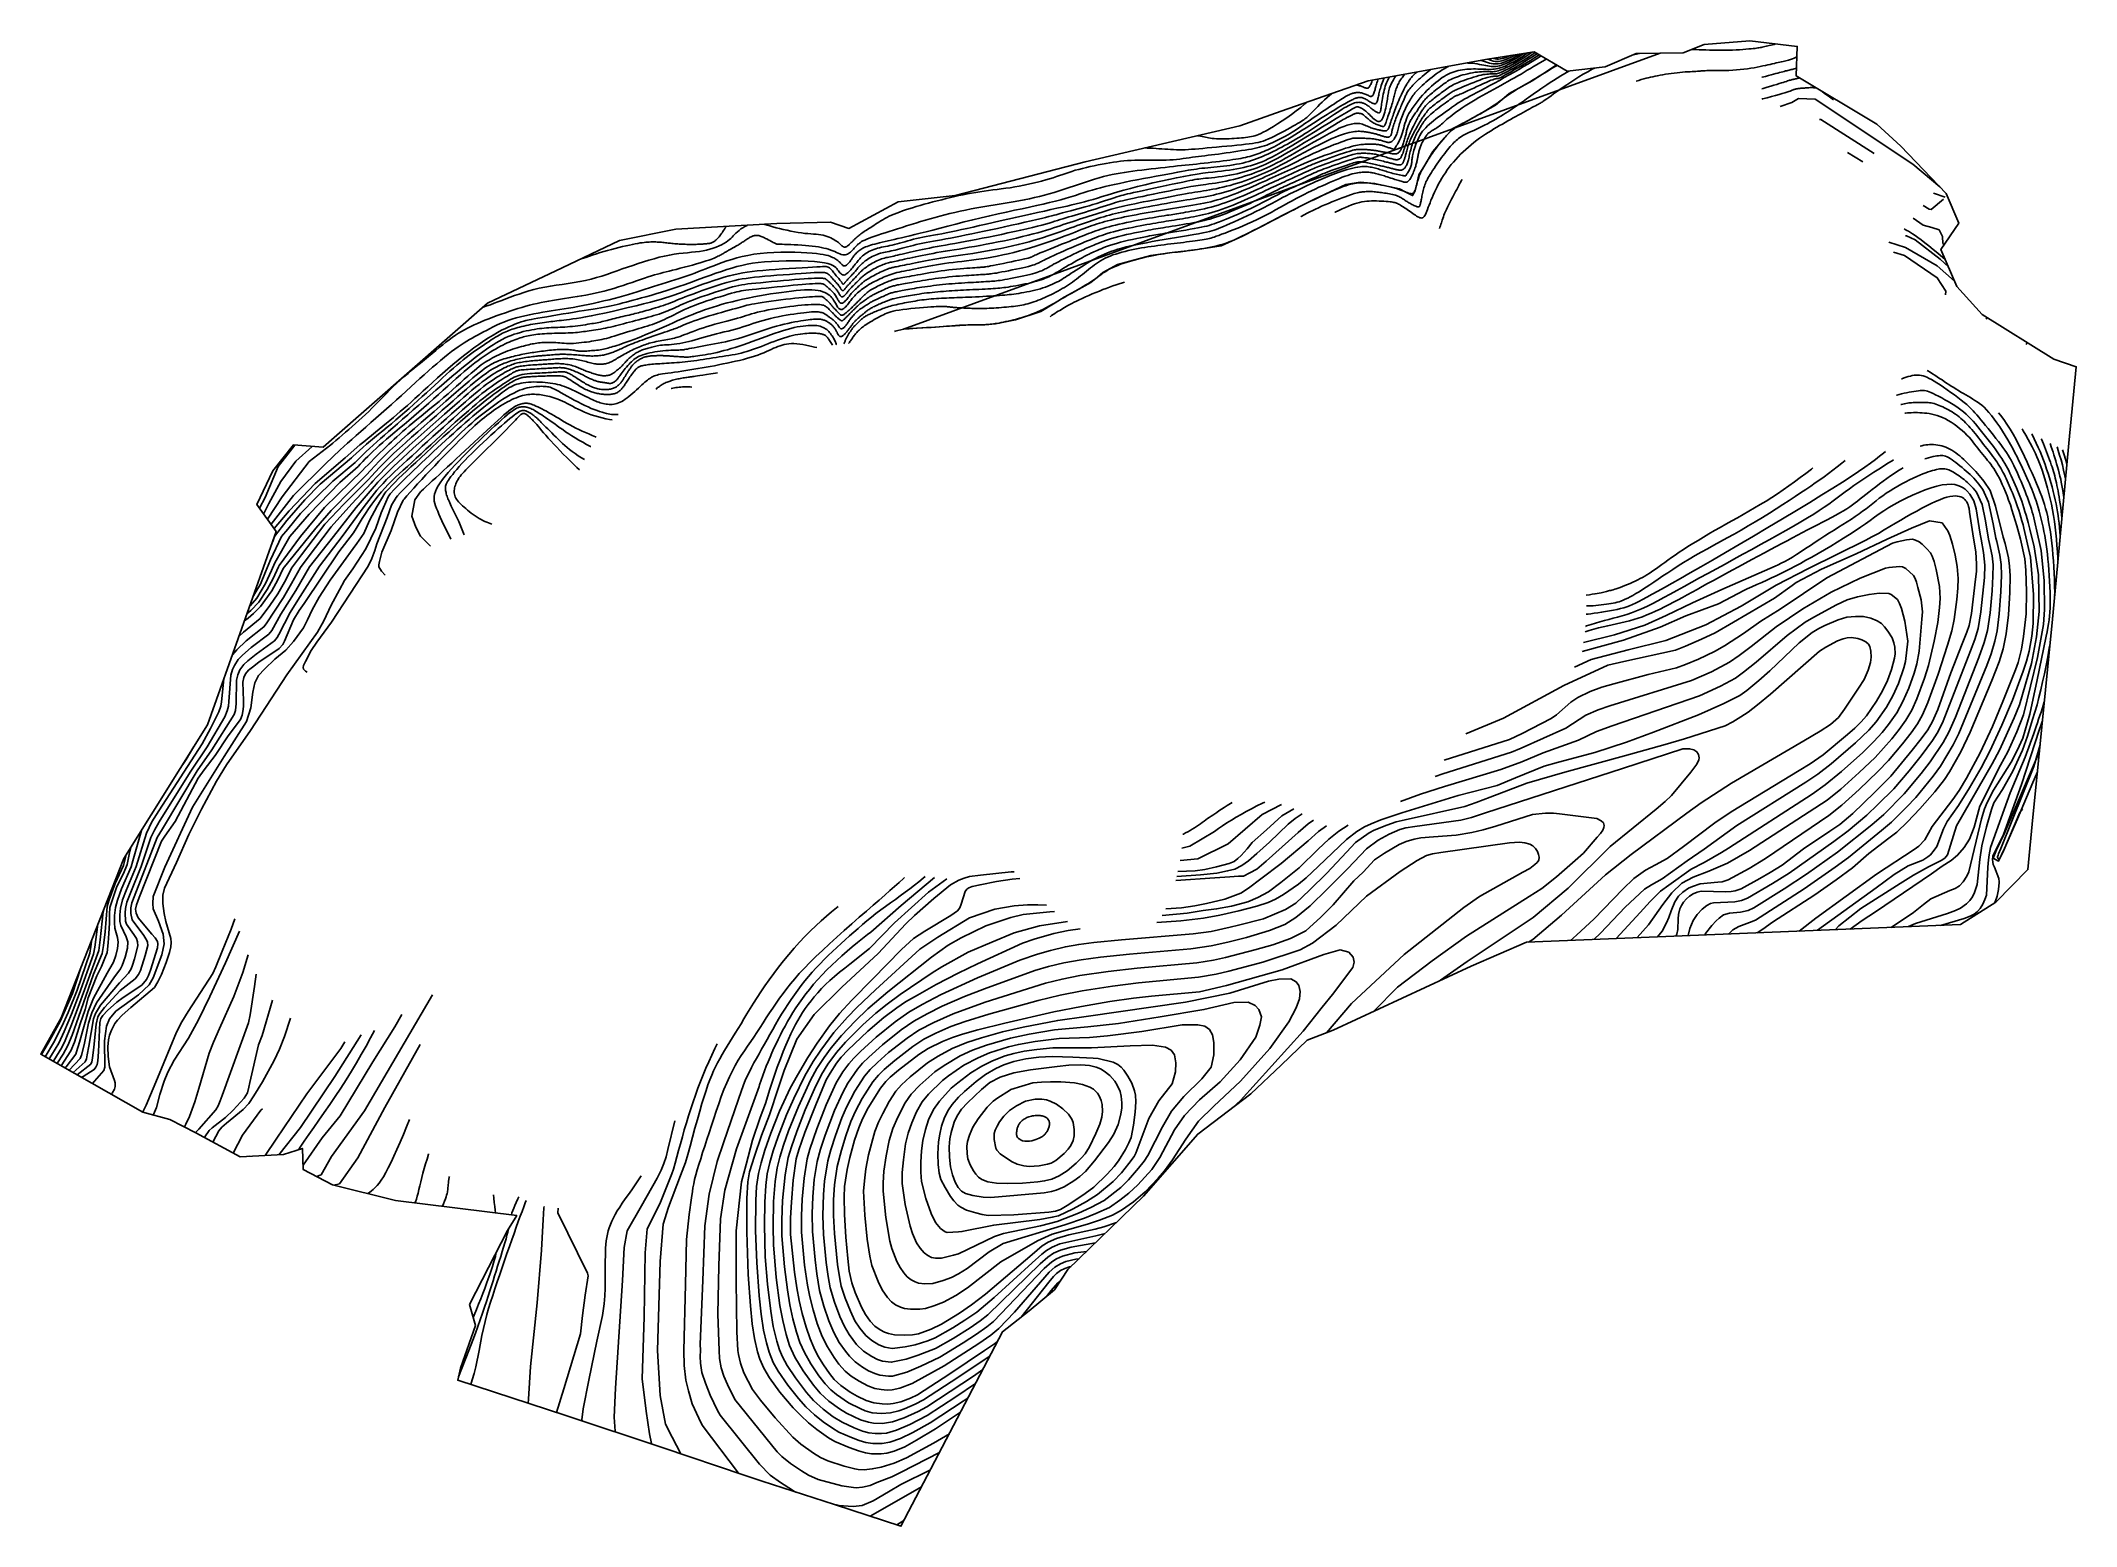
# Model space of a CAD drawing. Header units: metres. Extents: x 241192 to 243846, y 277833 to 281228.
# Drawn here: x 243411 to 243846.1, y 280910.8 to 281228.4 of the extents above.
import ezdxf

# ---------------------------------------------------------------- set-up
doc = ezdxf.new("R2010")
doc.units = ezdxf.units.M
for name, color, linetype in [('TERRAIN_BOUNDARY', 6, 'Continuous'), ('TERRAIN_CONTOUR_1M', 3, 'Continuous'), ('TERRAIN_CONTOUR_5M_SUPPLEMENT', 4, 'Continuous')]:
    doc.layers.add(name, color=color, linetype=linetype)

msp = doc.modelspace()

# ---------------------------------------------------------------- linework, layer by layer
at = {"layer": 'TERRAIN_BOUNDARY'}
msp.add_polyline3d([(243844.55, 281142.37, 0), (243846.14, 281158.7, 0), (243841.32, 281160.32, 0), (243826.04, 281169.87, 0), (243820.59, 281175.87, 0), (243817.19, 281183.74, 0), (243821, 281189.41, 0), (243818.34, 281195.72, 0), (243808.61, 281205.82, 0), (243803.51, 281210.52, 0), (243786.27, 281220.86, 0), (243786.5, 281227.16, 0), (243776.36, 281228.39, 0), (243766.61, 281227.57, 0), (243762.1, 281225.82, 0), (243752.01, 281225.63, 0), (243745.42, 281222.79, 0), (243737.3, 281221.87, 0), (243730.23, 281226.02, 0), (243720.24, 281224.42, 0), (243694.77, 281219.78, 0), (243676.15, 281213.34, 0), (243667.34, 281210.2, 0), (243634.22, 281202.51, 0), (243606.49, 281195.27, 0), (243594.25, 281193.96, 0), (243583.69, 281188.27, 0), (243579.78, 281189.58, 0), (243568.34, 281189.29, 0), (243546.75, 281188.11, 0), (243534.67, 281185.65, 0), (243522.42, 281179.84, 0), (243506.44, 281172.27, 0), (243473.14, 281143.03, 0), (243471.37, 281141.48, 0), (243464.99, 281141.97, 0), (243460.59, 281136.44, 0), (243457.14, 281129.23, 0), (243461.32, 281123.5, 0), (243446.6, 281082.14, 0), (243428.74, 281053.55, 0), (243421.85, 281036.17, 0), (243415.36, 281019.51, 0), (243410.96, 281011.72, 0), (243432.82, 280999.36, 0), (243438.57, 280997.78, 0), (243444.13, 280994.93, 0), (243453.58, 280989.76, 0), (243462.88, 280990.27, 0), (243466.92, 280991.59, 0), (243467.09, 280987.07, 0), (243473.33, 280983.8, 0), (243486.79, 280980.48, 0), (243512.73, 280977.24, 0), (243510.74, 280974.01, 0), (243502.65, 280958.23, 0), (243503.91, 280953.7, 0), (243500.69, 280944.62, 0), (243500.13, 280942.02, 0), (243523.24, 280934.48, 0), (243544, 280927.58, 0), (243561.37, 280921.7, 0), (243565.16, 280920.47, 0), (243580.64, 280915.43, 0), (243594.87, 280910.8, 0), (243616.61, 280952.38, 0), (243622.29, 280956.89, 0), (243627.68, 280961.34, 0), (243630.57, 280965.67, 0), (243646.75, 280981.35, 0), (243658.31, 280994.64, 0), (243669.7, 281003.24, 0), (243676.15, 281009.38, 0), (243681.74, 281014.7, 0), (243687.27, 281016.83, 0), (243716.77, 281030.58, 0), (243728.57, 281035.67, 0), (243821.35, 281039.45, 0), (243828.96, 281044.24, 0), (243832.35, 281047.7, 0), (243835.78, 281051.19, 0), (243836.87, 281062.37, 0), (243837.29, 281066.58, 0), (243841.03, 281104.74, 0), (243841.81, 281113.05, 0), (243844.55, 281142.37, 0)], close=True, dxfattribs=at)
at = {"layer": 'TERRAIN_CONTOUR_1M'}
for points in [[(243417.88, 281007.8, 13), (243420.45, 281010.12, 13), (243420.75, 281010.71, 13), (243420.9, 281011.6, 13), (243421.26, 281013.47, 13), (243422.22, 281019.28, 13), (243422.65, 281020.4, 13), (243423.72, 281022.24, 13), (243427.79, 281027, 13), (243429.71, 281029.07, 13), (243430.27, 281030.01, 13), (243430.55, 281030.75, 13), (243431, 281032.12, 13), (243431.7, 281034.91, 13), (243431.66, 281035.78, 13), (243431.41, 281036.43, 13), (243430.89, 281037.3, 13), (243429.31, 281039.55, 13), (243429.1, 281040.19, 13), (243428.98, 281041.92, 13), (243429.08, 281042.86, 13), (243429.4, 281044.24, 13), (243430.07, 281046.03, 13), (243432.45, 281051.87, 13), (243434.52, 281058.07, 13), (243435.26, 281059.6, 13), (243436.28, 281061.37, 13), (243442.88, 281072.01, 13), (243446.52, 281077.42, 13), (243450.29, 281083.86, 13), (243450.85, 281085.12, 13), (243451.09, 281086.16, 13), (243451.17, 281087.14, 13), (243451.63, 281092.78, 13), (243451.96, 281093.98, 13), (243452.35, 281094.83, 13), (243453.17, 281096.07, 13), (243454.06, 281097.01, 13), (243455.96, 281098.68, 13), (243459.7, 281101.49, 13), (243460.38, 281102.31, 13), (243462.29, 281105.83, 13), (243465.49, 281110.84, 13), (243468.44, 281115.89, 13), (243473.56, 281122.42, 13), (243478.38, 281128.63, 13), (243482.22, 281133.06, 13), (243482.29, 281133.14, 13), (243483.05, 281133.98, 13), (243483.83, 281134.81, 13), (243484.65, 281135.65, 13), (243485.5, 281136.5, 13), (243486.4, 281137.37, 13), (243487.36, 281138.27, 13), (243488.38, 281139.22, 13), (243489.46, 281140.22, 13), (243490.6, 281141.26, 13), (243491.77, 281142.33, 13), (243492.97, 281143.42, 13), (243494.18, 281144.5, 13), (243495.38, 281145.58, 13), (243496.56, 281146.63, 13), (243497.7, 281147.65, 13), (243498.79, 281148.62, 13), (243499.83, 281149.54, 13), (243500.81, 281150.41, 13), (243501.75, 281151.22, 13), (243502.63, 281151.98, 13), (243503.46, 281152.69, 13), (243504.24, 281153.34, 13), (243504.97, 281153.93, 13), (243505.65, 281154.46, 13), (243506.29, 281154.94, 13), (243506.88, 281155.37, 13), (243507.44, 281155.76, 13), (243507.96, 281156.11, 13), (243508.44, 281156.43, 13), (243508.9, 281156.71, 13), (243509.34, 281156.97, 13), (243509.75, 281157.21, 13), (243510.14, 281157.44, 13), (243510.51, 281157.64, 13), (243510.85, 281157.82, 13), (243511.18, 281157.99, 13), (243511.49, 281158.14, 13), (243511.77, 281158.27, 13), (243512.03, 281158.39, 13), (243512.28, 281158.49, 13), (243512.51, 281158.57, 13), (243512.73, 281158.64, 13), (243512.96, 281158.7, 13), (243513.2, 281158.75, 13), (243513.46, 281158.8, 13), (243513.75, 281158.84, 13), (243514.07, 281158.88, 13), (243514.44, 281158.92, 13), (243514.83, 281158.96, 13), (243515.26, 281159, 13), (243515.7, 281159.03, 13), (243516.14, 281159.07, 13), (243516.57, 281159.1, 13), (243516.99, 281159.13, 13), (243517.39, 281159.16, 13), (243517.74, 281159.18, 13), (243518.07, 281159.2, 13), (243518.38, 281159.22, 13), (243518.66, 281159.24, 13), (243518.93, 281159.25, 13), (243519.19, 281159.27, 13), (243519.45, 281159.28, 13), (243519.72, 281159.29, 13), (243519.99, 281159.31, 13), (243520.26, 281159.32, 13), (243520.55, 281159.34, 13), (243520.85, 281159.35, 13), (243521.15, 281159.36, 13), (243521.46, 281159.36, 13), (243521.77, 281159.35, 13), (243522.09, 281159.34, 13), (243522.42, 281159.32, 13), (243522.76, 281159.29, 13), (243523.09, 281159.25, 13), (243523.42, 281159.2, 13), (243523.75, 281159.14, 13), (243524.08, 281159.08, 13), (243524.39, 281159, 13), (243524.7, 281158.92, 13), (243524.99, 281158.83, 13), (243525.27, 281158.73, 13), (243525.55, 281158.63, 13), (243525.81, 281158.52, 13), (243526.07, 281158.41, 13), (243526.32, 281158.3, 13), (243526.57, 281158.19, 13), (243526.82, 281158.08, 13), (243527.06, 281157.98, 13), (243527.3, 281157.88, 13), (243527.55, 281157.78, 13), (243527.79, 281157.69, 13), (243528.04, 281157.6, 13), (243528.29, 281157.51, 13), (243528.53, 281157.43, 13), (243528.78, 281157.35, 13), (243529.03, 281157.26, 13), (243529.29, 281157.19, 13), (243529.54, 281157.11, 13), (243529.79, 281157.04, 13), (243530.03, 281156.97, 13), (243530.27, 281156.92, 13), (243530.51, 281156.87, 13), (243530.73, 281156.83, 13), (243530.95, 281156.8, 13), (243531.15, 281156.78, 13), (243531.35, 281156.77, 13), (243531.54, 281156.77, 13), (243531.72, 281156.77, 13), (243531.9, 281156.79, 13), (243532.07, 281156.81, 13), (243532.23, 281156.84, 13), (243532.38, 281156.88, 13), (243532.53, 281156.92, 13), (243532.68, 281156.98, 13), (243532.83, 281157.04, 13), (243532.99, 281157.12, 13), (243533.14, 281157.2, 13), (243533.31, 281157.3, 13), (243533.49, 281157.42, 13), (243533.68, 281157.55, 13), (243533.87, 281157.7, 13), (243534.08, 281157.86, 13), (243534.28, 281158.02, 13), (243534.49, 281158.2, 13), (243534.7, 281158.38, 13), (243534.89, 281158.56, 13), (243535.09, 281158.74, 13), (243535.27, 281158.92, 13), (243535.44, 281159.1, 13), (243535.6, 281159.28, 13), (243535.76, 281159.46, 13), (243535.92, 281159.63, 13), (243536.08, 281159.81, 13), (243536.24, 281159.98, 13), (243536.41, 281160.15, 13), (243536.58, 281160.32, 13), (243536.76, 281160.49, 13), (243536.95, 281160.66, 13), (243537.13, 281160.82, 13), (243537.32, 281160.98, 13), (243537.51, 281161.13, 13), (243537.7, 281161.27, 13), (243537.89, 281161.4, 13), (243538.07, 281161.52, 13), (243538.25, 281161.64, 13), (243538.43, 281161.75, 13), (243538.61, 281161.84, 13), (243538.8, 281161.94, 13), (243538.99, 281162.03, 13), (243539.19, 281162.12, 13), (243539.4, 281162.2, 13), (243539.62, 281162.28, 13), (243539.85, 281162.37, 13), (243540.09, 281162.45, 13), (243540.34, 281162.53, 13), (243540.59, 281162.61, 13), (243540.85, 281162.69, 13), (243541.11, 281162.76, 13), (243541.37, 281162.84, 13), (243541.63, 281162.91, 13), (243541.9, 281162.98, 13), (243542.18, 281163.05, 13), (243542.47, 281163.11, 13), (243542.78, 281163.17, 13), (243543.11, 281163.22, 13), (243543.47, 281163.27, 13), (243543.87, 281163.31, 13), (243544.31, 281163.34, 13), (243544.78, 281163.38, 13), (243545.29, 281163.41, 13), (243545.83, 281163.45, 13), (243546.39, 281163.5, 13), (243546.98, 281163.57, 13), (243547.59, 281163.66, 13), (243548.22, 281163.77, 13), (243548.86, 281163.91, 13), (243549.52, 281164.07, 13), (243550.19, 281164.25, 13), (243550.89, 281164.45, 13), (243551.6, 281164.66, 13), (243552.33, 281164.88, 13), (243553.08, 281165.1, 13), (243553.85, 281165.31, 13), (243554.64, 281165.52, 13), (243555.45, 281165.73, 13), (243556.26, 281165.93, 13), (243557.08, 281166.13, 13), (243557.9, 281166.33, 13), (243558.71, 281166.53, 13), (243559.5, 281166.74, 13), (243560.28, 281166.96, 13), (243561.03, 281167.19, 13), (243561.75, 281167.42, 13), (243562.47, 281167.66, 13), (243563.19, 281167.9, 13), (243563.9, 281168.14, 13), (243564.63, 281168.38, 13), (243565.38, 281168.6, 13), (243566.16, 281168.82, 13), (243566.97, 281169.02, 13), (243567.81, 281169.21, 13), (243568.65, 281169.39, 13), (243569.51, 281169.55, 13), (243570.35, 281169.7, 13), (243571.17, 281169.84, 13), (243571.97, 281169.96, 13), (243572.72, 281170.07, 13), (243573.42, 281170.16, 13), (243574.08, 281170.24, 13), (243574.68, 281170.31, 13), (243575.23, 281170.36, 13), (243575.73, 281170.4, 13), (243576.19, 281170.42, 13), (243576.59, 281170.43, 13), (243576.95, 281170.42, 13), (243577.26, 281170.4, 13), (243577.53, 281170.36, 13), (243577.77, 281170.31, 13), (243577.97, 281170.26, 13), (243578.14, 281170.19, 13), (243578.29, 281170.12, 13), (243578.42, 281170.05, 13), (243578.55, 281169.98, 13), (243578.66, 281169.91, 13), (243578.77, 281169.84, 13), (243578.88, 281169.77, 13), (243578.99, 281169.7, 13), (243579.1, 281169.62, 13), (243579.21, 281169.54, 13), (243579.33, 281169.46, 13), (243579.46, 281169.37, 13), (243579.6, 281169.27, 13), (243579.75, 281169.17, 13), (243579.91, 281169.06, 13), (243580.07, 281168.94, 13), (243580.23, 281168.82, 13), (243580.38, 281168.7, 13), (243580.54, 281168.57, 13), (243580.68, 281168.44, 13), (243580.81, 281168.3, 13), (243580.94, 281168.17, 13), (243581.05, 281168.03, 13), (243581.16, 281167.89, 13), (243581.26, 281167.76, 13), (243581.35, 281167.63, 13), (243581.43, 281167.51, 13), (243581.51, 281167.39, 13), (243581.58, 281167.28, 13), (243581.65, 281167.17, 13), (243581.71, 281167.08, 13), (243581.78, 281167, 13), (243581.84, 281166.93, 13), (243581.91, 281166.87, 13), (243581.98, 281166.83, 13), (243582.05, 281166.81, 13), (243582.13, 281166.8, 13), (243582.22, 281166.81, 13), (243582.31, 281166.84, 13), (243582.4, 281166.88, 13), (243582.5, 281166.93, 13), (243582.6, 281167, 13), (243582.69, 281167.08, 13), (243582.79, 281167.17, 13), (243582.88, 281167.26, 13), (243582.97, 281167.37, 13), (243583.06, 281167.48, 13), (243583.15, 281167.6, 13), (243583.25, 281167.74, 13), (243583.35, 281167.88, 13), (243583.46, 281168.03, 13), (243583.57, 281168.2, 13), (243583.69, 281168.37, 13), (243583.82, 281168.55, 13), (243583.96, 281168.74, 13), (243584.1, 281168.93, 13), (243584.25, 281169.12, 13), (243584.4, 281169.3, 13), (243584.54, 281169.49, 13), (243584.69, 281169.66, 13), (243584.84, 281169.83, 13), (243584.98, 281169.99, 13), (243585.13, 281170.14, 13), (243585.28, 281170.29, 13), (243585.44, 281170.44, 13), (243585.62, 281170.59, 13), (243585.8, 281170.74, 13), (243586.01, 281170.9, 13), (243586.23, 281171.06, 13), (243586.47, 281171.22, 13), (243586.72, 281171.39, 13), (243586.97, 281171.56, 13), (243587.22, 281171.72, 13), (243587.46, 281171.88, 13), (243587.69, 281172.02, 13), (243587.91, 281172.16, 13), (243588.11, 281172.28, 13), (243588.29, 281172.39, 13), (243588.46, 281172.49, 13), (243588.63, 281172.58, 13), (243588.8, 281172.68, 13), (243588.98, 281172.77, 13), (243589.17, 281172.87, 13), (243589.39, 281172.98, 13), (243589.64, 281173.09, 13), (243589.9, 281173.22, 13), (243590.18, 281173.35, 13), (243590.47, 281173.48, 13), (243590.76, 281173.61, 13), (243591.05, 281173.74, 13), (243591.32, 281173.86, 13), (243591.58, 281173.98, 13), (243591.81, 281174.08, 13), (243592.02, 281174.17, 13), (243592.22, 281174.25, 13), (243592.41, 281174.33, 13), (243592.6, 281174.39, 13), (243592.79, 281174.46, 13), (243592.98, 281174.52, 13), (243593.19, 281174.57, 13), (243593.41, 281174.63, 13), (243593.65, 281174.69, 13), (243593.91, 281174.74, 13), (243594.19, 281174.8, 13), (243594.49, 281174.86, 13), (243594.81, 281174.92, 13), (243595.16, 281174.99, 13), (243595.53, 281175.06, 13), (243595.92, 281175.13, 13), (243596.34, 281175.2, 13), (243596.79, 281175.28, 13), (243597.26, 281175.36, 13), (243597.75, 281175.44, 13), (243598.27, 281175.53, 13), (243598.8, 281175.61, 13), (243599.36, 281175.7, 13), (243599.95, 281175.78, 13), (243600.55, 281175.87, 13), (243601.17, 281175.95, 13), (243601.8, 281176.03, 13), (243602.45, 281176.11, 13), (243603.11, 281176.19, 13), (243603.78, 281176.26, 13), (243604.45, 281176.33, 13), (243605.13, 281176.39, 13), (243605.81, 281176.44, 13), (243606.49, 281176.5, 13), (243607.17, 281176.54, 13), (243607.83, 281176.59, 13), (243608.49, 281176.63, 13), (243609.13, 281176.67, 13), (243609.76, 281176.7, 13), (243610.36, 281176.73, 13), (243610.95, 281176.77, 13), (243611.5, 281176.8, 13), (243612.04, 281176.82, 13), (243612.54, 281176.85, 13), (243613.02, 281176.88, 13), (243613.46, 281176.9, 13), (243613.87, 281176.93, 13), (243614.24, 281176.96, 13), (243614.59, 281176.98, 13), (243614.93, 281177.02, 13), (243615.28, 281177.05, 13), (243615.66, 281177.1, 13), (243616.06, 281177.16, 13), (243616.52, 281177.23, 13), (243617.04, 281177.32, 13), (243617.63, 281177.42, 13), (243618.28, 281177.54, 13), (243618.98, 281177.68, 13), (243619.69, 281177.82, 13), (243620.41, 281177.96, 13), (243621.12, 281178.11, 13), (243621.79, 281178.26, 13), (243622.42, 281178.41, 13), (243622.98, 281178.56, 13), (243623.47, 281178.69, 13), (243623.91, 281178.83, 13), (243624.3, 281178.96, 13), (243624.64, 281179.09, 13), (243624.95, 281179.22, 13), (243625.23, 281179.34, 13), (243625.49, 281179.47, 13), (243625.73, 281179.59, 13), (243625.96, 281179.72, 13), (243626.21, 281179.86, 13), (243626.47, 281180.01, 13), (243626.77, 281180.18, 13), (243627.11, 281180.37, 13), (243627.5, 281180.59, 13), (243627.97, 281180.84, 13), (243628.52, 281181.13, 13), (243629.12, 281181.44, 13), (243629.77, 281181.76, 13), (243630.44, 281182.1, 13), (243631.12, 281182.43, 13), (243631.78, 281182.75, 13), (243632.41, 281183.06, 13), (243632.98, 281183.33, 13), (243633.48, 281183.56, 13), (243633.93, 281183.77, 13), (243634.33, 281183.95, 13), (243634.7, 281184.11, 13), (243635.05, 281184.26, 13), (243635.39, 281184.4, 13), (243635.74, 281184.55, 13), (243636.12, 281184.71, 13), (243636.53, 281184.88, 13), (243636.98, 281185.06, 13), (243637.47, 281185.26, 13), (243638.01, 281185.46, 13), (243638.59, 281185.67, 13), (243639.23, 281185.88, 13), (243639.91, 281186.1, 13), (243640.65, 281186.31, 13), (243641.44, 281186.52, 13), (243642.27, 281186.73, 13), (243643.12, 281186.93, 13), (243643.97, 281187.12, 13), (243644.82, 281187.3, 13), (243645.63, 281187.46, 13), (243646.4, 281187.61, 13), (243647.11, 281187.75, 13), (243647.74, 281187.87, 13), (243648.31, 281187.97, 13), (243648.84, 281188.07, 13), (243649.34, 281188.15, 13), (243649.84, 281188.24, 13), (243650.35, 281188.32, 13), (243650.89, 281188.41, 13), (243651.47, 281188.5, 13), (243652.12, 281188.6, 13), (243652.83, 281188.71, 13), (243653.57, 281188.83, 13), (243654.33, 281188.95, 13), (243655.1, 281189.08, 13), (243655.86, 281189.21, 13), (243656.6, 281189.33, 13), (243657.3, 281189.46, 13), (243657.95, 281189.58, 13), (243658.56, 281189.7, 13), (243659.14, 281189.82, 13), (243659.71, 281189.95, 13), (243660.29, 281190.1, 13), (243660.87, 281190.27, 13), (243661.48, 281190.45, 13), (243662.13, 281190.67, 13), (243662.84, 281190.91, 13), (243663.59, 281191.18, 13), (243664.37, 281191.48, 13), (243665.19, 281191.8, 13), (243666.03, 281192.14, 13), (243666.88, 281192.49, 13), (243667.73, 281192.86, 13), (243668.58, 281193.23, 13), (243669.42, 281193.62, 13), (243670.24, 281194, 13), (243671.04, 281194.38, 13), (243671.8, 281194.75, 13), (243672.52, 281195.1, 13), (243673.19, 281195.44, 13), (243673.8, 281195.75, 13), (243674.35, 281196.02, 13), (243674.83, 281196.26, 13), (243675.26, 281196.47, 13), (243675.66, 281196.66, 13), (243676.03, 281196.84, 13), (243676.4, 281197.01, 13), (243676.79, 281197.19, 13), (243677.2, 281197.38, 13), (243677.67, 281197.59, 13), (243678.19, 281197.83, 13), (243678.77, 281198.1, 13), (243679.37, 281198.37, 13), (243680, 281198.66, 13), (243680.62, 281198.94, 13), (243681.23, 281199.22, 13), (243681.81, 281199.49, 13), (243682.33, 281199.73, 13), (243682.8, 281199.94, 13), (243683.23, 281200.13, 13), (243683.62, 281200.31, 13), (243684, 281200.47, 13), (243684.39, 281200.63, 13), (243684.81, 281200.8, 13), (243685.27, 281200.98, 13), (243685.79, 281201.17, 13), (243686.38, 281201.38, 13), (243687.03, 281201.62, 13), (243687.72, 281201.86, 13), (243688.41, 281202.1, 13), (243689.11, 281202.33, 13), (243689.77, 281202.56, 13), (243690.39, 281202.76, 13), (243690.93, 281202.94, 13), (243691.39, 281203.08, 13), (243691.76, 281203.2, 13), (243692.06, 281203.28, 13), (243692.3, 281203.35, 13), (243692.48, 281203.39, 13), (243692.62, 281203.42, 13), (243692.73, 281203.44, 13), (243692.81, 281203.45, 13), (243692.88, 281203.46, 13), (243692.94, 281203.47, 13), (243693.01, 281203.47, 13), (243693.08, 281203.47, 13), (243693.16, 281203.46, 13), (243693.27, 281203.46, 13), (243693.4, 281203.45, 13), (243693.57, 281203.43, 13), (243693.78, 281203.41, 13), (243694.03, 281203.38, 13), (243694.31, 281203.35, 13), (243694.61, 281203.32, 13), (243694.94, 281203.28, 13), (243695.28, 281203.23, 13), (243695.63, 281203.17, 13), (243695.98, 281203.1, 13), (243696.34, 281203.03, 13), (243696.69, 281202.95, 13), (243697.03, 281202.87, 13), (243697.37, 281202.78, 13), (243697.7, 281202.69, 13), (243698.01, 281202.61, 13), (243698.31, 281202.53, 13), (243698.59, 281202.45, 13), (243698.85, 281202.39, 13), (243699.09, 281202.33, 13), (243699.31, 281202.28, 13), (243699.51, 281202.23, 13), (243699.7, 281202.19, 13), (243699.87, 281202.15, 13), (243700.02, 281202.11, 13), (243700.17, 281202.08, 13), (243700.29, 281202.05, 13), (243700.41, 281202.01, 13), (243700.52, 281201.98, 13), (243700.62, 281201.95, 13), (243700.72, 281201.92, 13), (243700.81, 281201.9, 13), (243700.9, 281201.88, 13), (243700.99, 281201.86, 13), (243701.08, 281201.84, 13), (243701.17, 281201.83, 13), (243701.26, 281201.83, 13), (243701.35, 281201.83, 13), (243701.44, 281201.83, 13), (243701.52, 281201.84, 13), (243701.6, 281201.85, 13), (243701.68, 281201.86, 13), (243701.75, 281201.88, 13), (243701.81, 281201.9, 13), (243701.87, 281201.93, 13), (243701.93, 281201.97, 13), (243701.98, 281202.01, 13), (243702.03, 281202.05, 13), (243702.07, 281202.1, 13), (243702.12, 281202.17, 13), (243702.16, 281202.24, 13), (243702.21, 281202.31, 13), (243702.25, 281202.4, 13), (243702.29, 281202.49, 13), (243702.33, 281202.59, 13), (243702.37, 281202.69, 13), (243702.41, 281202.8, 13), (243702.45, 281202.91, 13), (243702.49, 281203.03, 13), (243702.53, 281203.15, 13), (243702.57, 281203.28, 13), (243702.62, 281203.42, 13), (243702.66, 281203.58, 13), (243702.7, 281203.74, 13), (243702.75, 281203.93, 13), (243702.81, 281204.14, 13), (243702.86, 281204.36, 13), (243702.92, 281204.61, 13), (243702.99, 281204.87, 13), (243703.06, 281205.14, 13), (243703.14, 281205.41, 13), (243703.21, 281205.69, 13), (243703.3, 281205.97, 13), (243703.39, 281206.24, 13), (243703.48, 281206.51, 13), (243703.58, 281206.77, 13), (243703.68, 281207.02, 13), (243703.79, 281207.26, 13), (243703.89, 281207.5, 13), (243704, 281207.72, 13), (243704.1, 281207.93, 13), (243704.21, 281208.14, 13), (243704.31, 281208.34, 13), (243704.41, 281208.53, 13), (243704.51, 281208.71, 13), (243704.61, 281208.9, 13), (243704.72, 281209.09, 13), (243704.83, 281209.28, 13), (243704.94, 281209.48, 13), (243705.06, 281209.69, 13), (243705.19, 281209.91, 13), (243705.32, 281210.14, 13), (243705.46, 281210.38, 13), (243705.6, 281210.63, 13), (243705.74, 281210.87, 13), (243705.89, 281211.12, 13), (243706.03, 281211.36, 13), (243706.18, 281211.59, 13), (243706.32, 281211.81, 13), (243706.45, 281212.02, 13), (243706.59, 281212.22, 13), (243706.72, 281212.41, 13), (243706.84, 281212.59, 13), (243706.96, 281212.76, 13), (243707.08, 281212.92, 13), (243707.19, 281213.07, 13), (243707.29, 281213.2, 13), (243707.39, 281213.34, 13), (243707.49, 281213.46, 13), (243707.6, 281213.59, 13), (243707.73, 281213.73, 13), (243707.88, 281213.87, 13), (243708.06, 281214.03, 13), (243708.26, 281214.21, 13), (243708.51, 281214.41, 13), (243708.78, 281214.62, 13), (243709.08, 281214.85, 13), (243709.39, 281215.09, 13), (243709.72, 281215.33, 13), (243710.05, 281215.57, 13), (243710.37, 281215.81, 13), (243710.69, 281216.05, 13), (243710.99, 281216.27, 13), (243711.27, 281216.47, 13), (243711.54, 281216.67, 13), (243711.8, 281216.85, 13), (243712.04, 281217.02, 13), (243712.28, 281217.18, 13), (243712.5, 281217.32, 13), (243712.71, 281217.45, 13), (243712.91, 281217.57, 13), (243713.11, 281217.68, 13), (243713.33, 281217.79, 13), (243713.57, 281217.9, 13), (243713.84, 281218.03, 13), (243714.17, 281218.17, 13), (243714.55, 281218.33, 13), (243714.99, 281218.52, 13), (243715.51, 281218.73, 13), (243716.09, 281218.98, 13), (243716.71, 281219.23, 13), (243717.36, 281219.49, 13), (243718, 281219.75, 13), (243718.62, 281219.99, 13), (243719.21, 281220.21, 13), (243719.74, 281220.39, 13), (243720.19, 281220.53, 13), (243720.58, 281220.63, 13), (243720.9, 281220.7, 13), (243721.18, 281220.75, 13), (243721.41, 281220.77, 13), (243721.6, 281220.78, 13), (243721.77, 281220.78, 13), (243721.92, 281220.78, 13), (243722.07, 281220.78, 13), (243722.21, 281220.79, 13), (243722.38, 281220.83, 13), (243722.58, 281220.88, 13), (243722.82, 281220.97, 13), (243723.12, 281221.1, 13), (243723.5, 281221.28, 13), (243723.96, 281221.51, 13), (243724.52, 281221.8, 13), (243725.16, 281222.15, 13), (243725.87, 281222.54, 13), (243726.64, 281222.97, 13), (243727.43, 281223.43, 13), (243728.24, 281223.92, 13), (243729.06, 281224.42, 13), (243729.85, 281224.92, 13), (243730.62, 281225.42, 13), (243730.91, 281225.62, 13)], [(243418.78, 281007.3, 14), (243421.65, 281009.61, 14), (243421.87, 281010.12, 14), (243422.01, 281010.89, 14), (243422.31, 281013.21, 14), (243422.78, 281018.12, 14), (243423.16, 281019.72, 14), (243423.62, 281020.45, 14), (243424.59, 281021.74, 14), (243427.94, 281025.35, 14), (243431.12, 281027.82, 14), (243431.87, 281028.76, 14), (243432.28, 281029.64, 14), (243433.32, 281032.83, 14), (243433.84, 281034.96, 14), (243433.81, 281035.65, 14), (243433.66, 281036.03, 14), (243433.01, 281037.08, 14), (243430.53, 281040.42, 14), (243430.21, 281041.78, 14), (243430.21, 281043, 14), (243430.44, 281044.07, 14), (243430.94, 281045.38, 14), (243435.87, 281058.06, 14), (243436.98, 281059.94, 14), (243444.41, 281072.29, 14), (243447.56, 281076.77, 14), (243452.32, 281084.34, 14), (243452.57, 281085.21, 14), (243452.74, 281086.68, 14), (243452.82, 281091.66, 14), (243453.09, 281092.82, 14), (243453.53, 281093.88, 14), (243454.4, 281095.03, 14), (243455.24, 281095.82, 14), (243457.04, 281097.27, 14), (243460.92, 281100.12, 14), (243461.54, 281100.83, 14), (243461.87, 281101.47, 14), (243464.27, 281106.18, 14), (243465.94, 281108.78, 14), (243470.58, 281116.03, 14), (243475.41, 281122.43, 14), (243480.09, 281128.78, 14), (243482.82, 281132.3, 14), (243483.4, 281132.95, 14), (243484.14, 281133.76, 14), (243484.91, 281134.55, 14), (243485.71, 281135.35, 14), (243486.55, 281136.15, 14), (243487.43, 281136.98, 14), (243488.35, 281137.83, 14), (243489.32, 281138.73, 14), (243490.35, 281139.68, 14), (243491.43, 281140.67, 14), (243492.54, 281141.69, 14), (243493.67, 281142.72, 14), (243494.81, 281143.76, 14), (243495.94, 281144.79, 14), (243497.06, 281145.8, 14), (243498.14, 281146.78, 14), (243499.19, 281147.72, 14), (243500.19, 281148.62, 14), (243501.15, 281149.46, 14), (243502.06, 281150.26, 14), (243502.94, 281151.01, 14), (243503.76, 281151.71, 14), (243504.55, 281152.35, 14), (243505.29, 281152.95, 14), (243505.98, 281153.49, 14), (243506.63, 281153.98, 14), (243507.25, 281154.42, 14), (243507.82, 281154.82, 14), (243508.36, 281155.19, 14), (243508.86, 281155.52, 14), (243509.34, 281155.83, 14), (243509.78, 281156.11, 14), (243510.2, 281156.37, 14), (243510.58, 281156.61, 14), (243510.94, 281156.83, 14), (243511.27, 281157.03, 14), (243511.58, 281157.21, 14), (243511.85, 281157.36, 14), (243512.1, 281157.5, 14), (243512.31, 281157.62, 14), (243512.5, 281157.71, 14), (243512.67, 281157.79, 14), (243512.83, 281157.85, 14), (243513, 281157.9, 14), (243513.19, 281157.94, 14), (243513.4, 281157.97, 14), (243513.65, 281158, 14), (243513.95, 281158.02, 14), (243514.3, 281158.05, 14), (243514.71, 281158.08, 14), (243515.15, 281158.11, 14), (243515.62, 281158.14, 14), (243516.11, 281158.17, 14), (243516.59, 281158.2, 14), (243517.07, 281158.23, 14), (243517.52, 281158.26, 14), (243517.95, 281158.28, 14), (243518.34, 281158.3, 14), (243518.71, 281158.32, 14), (243519.05, 281158.34, 14), (243519.38, 281158.36, 14), (243519.68, 281158.37, 14), (243519.98, 281158.39, 14), (243520.26, 281158.41, 14), (243520.53, 281158.43, 14), (243520.79, 281158.44, 14), (243521.05, 281158.46, 14), (243521.3, 281158.48, 14), (243521.54, 281158.49, 14), (243521.77, 281158.5, 14), (243521.99, 281158.5, 14), (243522.21, 281158.49, 14), (243522.42, 281158.48, 14), (243522.62, 281158.47, 14), (243522.83, 281158.44, 14), (243523.03, 281158.4, 14), (243523.24, 281158.36, 14), (243523.46, 281158.3, 14), (243523.69, 281158.24, 14), (243523.94, 281158.16, 14), (243524.2, 281158.07, 14), (243524.48, 281157.97, 14), (243524.77, 281157.86, 14), (243525.06, 281157.75, 14), (243525.36, 281157.63, 14), (243525.66, 281157.51, 14), (243525.94, 281157.38, 14), (243526.22, 281157.25, 14), (243526.49, 281157.12, 14), (243526.74, 281157, 14), (243526.98, 281156.87, 14), (243527.21, 281156.75, 14), (243527.44, 281156.63, 14), (243527.66, 281156.52, 14), (243527.87, 281156.4, 14), (243528.08, 281156.3, 14), (243528.29, 281156.2, 14), (243528.5, 281156.1, 14), (243528.71, 281156.01, 14), (243528.91, 281155.93, 14), (243529.11, 281155.85, 14), (243529.3, 281155.78, 14), (243529.48, 281155.72, 14), (243529.65, 281155.66, 14), (243529.81, 281155.61, 14), (243529.96, 281155.57, 14), (243530.1, 281155.53, 14), (243530.24, 281155.49, 14), (243530.38, 281155.46, 14), (243530.52, 281155.43, 14), (243530.66, 281155.41, 14), (243530.81, 281155.38, 14), (243530.97, 281155.36, 14), (243531.13, 281155.34, 14), (243531.29, 281155.32, 14), (243531.46, 281155.3, 14), (243531.63, 281155.28, 14), (243531.79, 281155.26, 14), (243531.94, 281155.23, 14), (243532.09, 281155.21, 14), (243532.22, 281155.19, 14), (243532.35, 281155.16, 14), (243532.47, 281155.14, 14), (243532.59, 281155.13, 14), (243532.7, 281155.12, 14), (243532.82, 281155.13, 14), (243532.94, 281155.15, 14), (243533.07, 281155.18, 14), (243533.2, 281155.24, 14), (243533.34, 281155.31, 14), (243533.49, 281155.39, 14), (243533.63, 281155.49, 14), (243533.77, 281155.59, 14), (243533.91, 281155.7, 14), (243534.03, 281155.82, 14), (243534.15, 281155.94, 14), (243534.25, 281156.05, 14), (243534.34, 281156.18, 14), (243534.43, 281156.31, 14), (243534.53, 281156.45, 14), (243534.63, 281156.6, 14), (243534.74, 281156.78, 14), (243534.88, 281156.97, 14), (243535.04, 281157.2, 14), (243535.23, 281157.45, 14), (243535.45, 281157.73, 14), (243535.69, 281158.02, 14), (243535.94, 281158.32, 14), (243536.2, 281158.63, 14), (243536.47, 281158.94, 14), (243536.74, 281159.23, 14), (243537, 281159.51, 14), (243537.26, 281159.77, 14), (243537.51, 281160, 14), (243537.76, 281160.22, 14), (243538.02, 281160.43, 14), (243538.3, 281160.61, 14), (243538.6, 281160.79, 14), (243538.93, 281160.95, 14), (243539.3, 281161.1, 14), (243539.71, 281161.25, 14), (243540.16, 281161.39, 14), (243540.64, 281161.52, 14), (243541.15, 281161.64, 14), (243541.68, 281161.76, 14), (243542.24, 281161.86, 14), (243542.81, 281161.94, 14), (243543.4, 281162.02, 14), (243543.98, 281162.08, 14), (243544.57, 281162.14, 14), (243545.14, 281162.18, 14), (243545.68, 281162.21, 14), (243546.19, 281162.23, 14), (243546.66, 281162.25, 14), (243547.06, 281162.26, 14), (243547.41, 281162.27, 14), (243547.68, 281162.28, 14), (243547.89, 281162.29, 14), (243548.07, 281162.3, 14), (243548.24, 281162.31, 14), (243548.42, 281162.34, 14), (243548.62, 281162.37, 14), (243548.88, 281162.42, 14), (243549.2, 281162.48, 14), (243549.62, 281162.56, 14), (243550.11, 281162.65, 14), (243550.68, 281162.76, 14), (243551.31, 281162.88, 14), (243551.98, 281163.01, 14), (243552.7, 281163.15, 14), (243553.45, 281163.29, 14), (243554.21, 281163.43, 14), (243554.99, 281163.57, 14), (243555.77, 281163.72, 14), (243556.56, 281163.88, 14), (243557.37, 281164.04, 14), (243558.17, 281164.22, 14), (243558.99, 281164.41, 14), (243559.82, 281164.63, 14), (243560.65, 281164.87, 14), (243561.49, 281165.13, 14), (243562.34, 281165.41, 14), (243563.19, 281165.7, 14), (243564.05, 281166, 14), (243564.9, 281166.3, 14), (243565.75, 281166.6, 14), (243566.6, 281166.88, 14), (243567.45, 281167.14, 14), (243568.28, 281167.39, 14), (243569.11, 281167.6, 14), (243569.91, 281167.8, 14), (243570.69, 281167.97, 14), (243571.44, 281168.13, 14), (243572.15, 281168.26, 14), (243572.82, 281168.38, 14), (243573.45, 281168.49, 14), (243574.02, 281168.57, 14), (243574.54, 281168.65, 14), (243575.01, 281168.71, 14), (243575.44, 281168.76, 14), (243575.83, 281168.8, 14), (243576.19, 281168.83, 14), (243576.5, 281168.85, 14), (243576.79, 281168.86, 14), (243577.05, 281168.86, 14), (243577.28, 281168.86, 14), (243577.49, 281168.85, 14), (243577.69, 281168.83, 14), (243577.87, 281168.8, 14), (243578.04, 281168.77, 14), (243578.19, 281168.73, 14), (243578.35, 281168.68, 14), (243578.5, 281168.62, 14), (243578.65, 281168.56, 14), (243578.8, 281168.49, 14), (243578.94, 281168.41, 14), (243579.08, 281168.33, 14), (243579.22, 281168.25, 14), (243579.36, 281168.16, 14), (243579.5, 281168.08, 14), (243579.63, 281167.98, 14), (243579.76, 281167.89, 14), (243579.89, 281167.79, 14), (243580.02, 281167.69, 14), (243580.14, 281167.58, 14), (243580.26, 281167.47, 14), (243580.37, 281167.35, 14), (243580.48, 281167.23, 14), (243580.59, 281167.09, 14), (243580.69, 281166.95, 14), (243580.79, 281166.81, 14), (243580.88, 281166.66, 14), (243580.96, 281166.51, 14), (243581.05, 281166.37, 14), (243581.12, 281166.22, 14), (243581.2, 281166.07, 14), (243581.26, 281165.94, 14), (243581.33, 281165.8, 14), (243581.39, 281165.68, 14), (243581.45, 281165.56, 14), (243581.51, 281165.46, 14), (243581.57, 281165.37, 14), (243581.63, 281165.29, 14), (243581.7, 281165.23, 14), (243581.77, 281165.18, 14), (243581.84, 281165.15, 14), (243581.92, 281165.14, 14), (243582, 281165.14, 14), (243582.09, 281165.16, 14), (243582.18, 281165.19, 14), (243582.28, 281165.24, 14), (243582.38, 281165.3, 14), (243582.49, 281165.37, 14), (243582.6, 281165.46, 14), (243582.72, 281165.56, 14), (243582.84, 281165.67, 14), (243582.95, 281165.78, 14), (243583.07, 281165.91, 14), (243583.18, 281166.03, 14), (243583.3, 281166.16, 14), (243583.4, 281166.3, 14), (243583.51, 281166.43, 14), (243583.61, 281166.57, 14), (243583.71, 281166.7, 14), (243583.81, 281166.84, 14), (243583.91, 281166.98, 14), (243584, 281167.11, 14), (243584.1, 281167.25, 14), (243584.2, 281167.39, 14), (243584.29, 281167.52, 14), (243584.4, 281167.65, 14), (243584.5, 281167.79, 14), (243584.6, 281167.92, 14), (243584.71, 281168.05, 14), (243584.82, 281168.18, 14), (243584.94, 281168.31, 14), (243585.05, 281168.43, 14), (243585.18, 281168.56, 14), (243585.3, 281168.68, 14), (243585.43, 281168.81, 14), (243585.56, 281168.93, 14), (243585.69, 281169.05, 14), (243585.83, 281169.17, 14), (243585.96, 281169.28, 14), (243586.1, 281169.4, 14), (243586.23, 281169.51, 14), (243586.37, 281169.63, 14), (243586.5, 281169.74, 14), (243586.64, 281169.85, 14), (243586.78, 281169.96, 14), (243586.91, 281170.08, 14), (243587.05, 281170.19, 14), (243587.18, 281170.3, 14), (243587.32, 281170.41, 14), (243587.46, 281170.52, 14), (243587.6, 281170.63, 14), (243587.74, 281170.74, 14), (243587.89, 281170.85, 14), (243588.05, 281170.95, 14), (243588.21, 281171.06, 14), (243588.38, 281171.17, 14), (243588.57, 281171.27, 14), (243588.76, 281171.38, 14), (243588.96, 281171.48, 14), (243589.18, 281171.59, 14), (243589.41, 281171.7, 14), (243589.65, 281171.81, 14), (243589.9, 281171.93, 14), (243590.17, 281172.05, 14), (243590.45, 281172.17, 14), (243590.73, 281172.29, 14), (243591.01, 281172.4, 14), (243591.28, 281172.52, 14), (243591.53, 281172.62, 14), (243591.77, 281172.72, 14), (243591.98, 281172.81, 14), (243592.16, 281172.88, 14), (243592.33, 281172.95, 14), (243592.47, 281173, 14), (243592.61, 281173.05, 14), (243592.76, 281173.1, 14), (243592.91, 281173.15, 14), (243593.09, 281173.19, 14), (243593.3, 281173.24, 14), (243593.54, 281173.29, 14), (243593.82, 281173.35, 14), (243594.12, 281173.42, 14), (243594.46, 281173.48, 14), (243594.82, 281173.55, 14), (243595.2, 281173.63, 14), (243595.6, 281173.7, 14), (243596.02, 281173.78, 14), (243596.45, 281173.86, 14), (243596.89, 281173.93, 14), (243597.34, 281174.01, 14), (243597.81, 281174.09, 14), (243598.29, 281174.17, 14), (243598.79, 281174.24, 14), (243599.31, 281174.32, 14), (243599.84, 281174.39, 14), (243600.39, 281174.46, 14), (243600.96, 281174.52, 14), (243601.53, 281174.59, 14), (243602.12, 281174.64, 14), (243602.72, 281174.7, 14), (243603.32, 281174.75, 14), (243603.93, 281174.8, 14), (243604.54, 281174.85, 14), (243605.15, 281174.89, 14), (243605.76, 281174.93, 14), (243606.37, 281174.97, 14), (243606.99, 281175, 14), (243607.61, 281175.04, 14), (243608.25, 281175.07, 14), (243608.89, 281175.1, 14), (243609.54, 281175.13, 14), (243610.21, 281175.17, 14), (243610.88, 281175.2, 14), (243611.55, 281175.23, 14), (243612.21, 281175.27, 14), (243612.85, 281175.3, 14), (243613.46, 281175.34, 14), (243614.05, 281175.37, 14), (243614.59, 281175.4, 14), (243615.09, 281175.44, 14), (243615.55, 281175.47, 14), (243615.99, 281175.51, 14), (243616.41, 281175.56, 14), (243616.84, 281175.61, 14), (243617.29, 281175.66, 14), (243617.76, 281175.73, 14), (243618.27, 281175.81, 14), (243618.84, 281175.9, 14), (243619.44, 281176.01, 14), (243620.07, 281176.12, 14), (243620.72, 281176.24, 14), (243621.38, 281176.38, 14), (243622.03, 281176.52, 14), (243622.66, 281176.66, 14), (243623.26, 281176.81, 14), (243623.83, 281176.96, 14), (243624.35, 281177.12, 14), (243624.84, 281177.28, 14), (243625.29, 281177.44, 14), (243625.71, 281177.61, 14), (243626.1, 281177.77, 14), (243626.47, 281177.94, 14), (243626.81, 281178.1, 14), (243627.13, 281178.27, 14), (243627.44, 281178.44, 14), (243627.74, 281178.62, 14), (243628.06, 281178.81, 14), (243628.39, 281179.01, 14), (243628.76, 281179.23, 14), (243629.17, 281179.48, 14), (243629.63, 281179.76, 14), (243630.14, 281180.06, 14), (243630.71, 281180.38, 14), (243631.3, 281180.72, 14), (243631.9, 281181.06, 14), (243632.49, 281181.39, 14), (243633.06, 281181.7, 14), (243633.59, 281181.99, 14), (243634.05, 281182.24, 14), (243634.45, 281182.45, 14), (243634.78, 281182.62, 14), (243635.07, 281182.77, 14), (243635.34, 281182.9, 14), (243635.59, 281183.01, 14), (243635.84, 281183.13, 14), (243636.12, 281183.25, 14), (243636.43, 281183.39, 14), (243636.8, 281183.55, 14), (243637.22, 281183.73, 14), (243637.7, 281183.93, 14), (243638.23, 281184.15, 14), (243638.82, 281184.37, 14), (243639.47, 281184.6, 14), (243640.18, 281184.84, 14), (243640.95, 281185.07, 14), (243641.77, 281185.29, 14), (243642.64, 281185.51, 14), (243643.52, 281185.72, 14), (243644.4, 281185.92, 14), (243645.26, 281186.1, 14), (243646.07, 281186.27, 14), (243646.81, 281186.42, 14), (243647.47, 281186.55, 14), (243648.03, 281186.65, 14), (243648.51, 281186.74, 14), (243648.94, 281186.82, 14), (243649.35, 281186.89, 14), (243649.76, 281186.96, 14), (243650.22, 281187.04, 14), (243650.75, 281187.12, 14), (243651.37, 281187.22, 14), (243652.11, 281187.34, 14), (243652.94, 281187.47, 14), (243653.85, 281187.61, 14), (243654.79, 281187.76, 14), (243655.74, 281187.92, 14), (243656.67, 281188.08, 14), (243657.56, 281188.23, 14), (243658.36, 281188.37, 14), (243659.07, 281188.51, 14), (243659.69, 281188.64, 14), (243660.25, 281188.77, 14), (243660.77, 281188.91, 14), (243661.28, 281189.07, 14), (243661.8, 281189.24, 14), (243662.36, 281189.44, 14), (243662.97, 281189.67, 14), (243663.66, 281189.95, 14), (243664.42, 281190.25, 14), (243665.24, 281190.59, 14), (243666.09, 281190.95, 14), (243666.98, 281191.33, 14), (243667.88, 281191.73, 14), (243668.78, 281192.13, 14), (243669.67, 281192.55, 14), (243670.53, 281192.96, 14), (243671.36, 281193.37, 14), (243672.15, 281193.77, 14), (243672.89, 281194.15, 14), (243673.58, 281194.51, 14), (243674.21, 281194.84, 14), (243674.77, 281195.13, 14), (243675.26, 281195.39, 14), (243675.67, 281195.6, 14), (243676.01, 281195.78, 14), (243676.32, 281195.94, 14), (243676.6, 281196.08, 14), (243676.89, 281196.21, 14), (243677.19, 281196.36, 14), (243677.54, 281196.52, 14), (243677.95, 281196.7, 14), (243678.43, 281196.93, 14), (243678.98, 281197.18, 14), (243679.58, 281197.45, 14), (243680.21, 281197.74, 14), (243680.85, 281198.03, 14), (243681.48, 281198.32, 14), (243682.1, 281198.61, 14), (243682.67, 281198.87, 14), (243683.19, 281199.11, 14), (243683.67, 281199.32, 14), (243684.12, 281199.53, 14), (243684.56, 281199.72, 14), (243685, 281199.9, 14), (243685.46, 281200.09, 14), (243685.95, 281200.28, 14), (243686.48, 281200.48, 14), (243687.07, 281200.69, 14), (243687.7, 281200.92, 14), (243688.35, 281201.14, 14), (243689, 281201.37, 14), (243689.64, 281201.58, 14), (243690.24, 281201.78, 14), (243690.79, 281201.97, 14), (243691.26, 281202.12, 14), (243691.65, 281202.25, 14), (243691.96, 281202.34, 14), (243692.2, 281202.41, 14), (243692.38, 281202.46, 14), (243692.52, 281202.5, 14), (243692.63, 281202.52, 14), (243692.71, 281202.53, 14), (243692.79, 281202.53, 14), (243692.87, 281202.53, 14), (243692.96, 281202.53, 14), (243693.05, 281202.53, 14), (243693.16, 281202.52, 14), (243693.29, 281202.51, 14), (243693.45, 281202.49, 14), (243693.63, 281202.46, 14), (243693.84, 281202.43, 14), (243694.08, 281202.39, 14), (243694.35, 281202.34, 14), (243694.65, 281202.28, 14), (243694.96, 281202.22, 14), (243695.28, 281202.16, 14), (243695.61, 281202.09, 14), (243695.93, 281202.02, 14), (243696.25, 281201.95, 14), (243696.56, 281201.88, 14), (243696.85, 281201.81, 14), (243697.14, 281201.74, 14), (243697.41, 281201.67, 14), (243697.67, 281201.6, 14), (243697.93, 281201.54, 14), (243698.17, 281201.47, 14), (243698.42, 281201.41, 14), (243698.65, 281201.35, 14), (243698.88, 281201.3, 14), (243699.1, 281201.25, 14), (243699.32, 281201.19, 14), (243699.53, 281201.14, 14), (243699.73, 281201.1, 14), (243699.92, 281201.05, 14), (243700.11, 281201.01, 14), (243700.28, 281200.96, 14), (243700.45, 281200.92, 14), (243700.61, 281200.89, 14), (243700.76, 281200.85, 14), (243700.9, 281200.82, 14), (243701.04, 281200.79, 14), (243701.17, 281200.77, 14), (243701.3, 281200.75, 14), (243701.42, 281200.73, 14), (243701.54, 281200.72, 14), (243701.66, 281200.72, 14), (243701.77, 281200.72, 14), (243701.88, 281200.74, 14), (243701.99, 281200.76, 14), (243702.09, 281200.8, 14), (243702.19, 281200.84, 14), (243702.29, 281200.9, 14), (243702.39, 281200.98, 14), (243702.48, 281201.07, 14), (243702.57, 281201.17, 14), (243702.66, 281201.28, 14), (243702.75, 281201.41, 14), (243702.83, 281201.55, 14), (243702.91, 281201.71, 14), (243702.99, 281201.88, 14), (243703.06, 281202.06, 14), (243703.14, 281202.26, 14), (243703.21, 281202.47, 14), (243703.28, 281202.7, 14), (243703.35, 281202.94, 14), (243703.42, 281203.2, 14), (243703.49, 281203.48, 14), (243703.55, 281203.77, 14), (243703.62, 281204.07, 14), (243703.69, 281204.39, 14), (243703.76, 281204.72, 14), (243703.84, 281205.06, 14), (243703.93, 281205.4, 14), (243704.03, 281205.75, 14), (243704.13, 281206.1, 14), (243704.25, 281206.45, 14), (243704.38, 281206.8, 14), (243704.51, 281207.15, 14), (243704.65, 281207.49, 14), (243704.8, 281207.83, 14), (243704.95, 281208.15, 14), (243705.11, 281208.47, 14), (243705.26, 281208.77, 14), (243705.41, 281209.05, 14), (243705.56, 281209.32, 14), (243705.7, 281209.58, 14), (243705.84, 281209.81, 14), (243705.98, 281210.03, 14), (243706.1, 281210.24, 14), (243706.22, 281210.42, 14), (243706.32, 281210.58, 14), (243706.41, 281210.73, 14), (243706.5, 281210.86, 14), (243706.58, 281210.99, 14), (243706.66, 281211.1, 14), (243706.74, 281211.21, 14), (243706.83, 281211.33, 14), (243706.92, 281211.45, 14), (243707.04, 281211.58, 14), (243707.17, 281211.73, 14), (243707.32, 281211.89, 14), (243707.49, 281212.06, 14), (243707.69, 281212.26, 14), (243707.92, 281212.47, 14), (243708.18, 281212.7, 14), (243708.47, 281212.95, 14), (243708.79, 281213.22, 14), (243709.16, 281213.51, 14), (243709.55, 281213.82, 14), (243709.96, 281214.13, 14), (243710.38, 281214.44, 14), (243710.79, 281214.75, 14), (243711.19, 281215.05, 14), (243711.57, 281215.32, 14), (243711.91, 281215.57, 14), (243712.21, 281215.79, 14), (243712.48, 281215.97, 14), (243712.71, 281216.13, 14), (243712.91, 281216.27, 14), (243713.08, 281216.38, 14), (243713.24, 281216.47, 14), (243713.37, 281216.55, 14), (243713.5, 281216.61, 14), (243713.63, 281216.66, 14), (243713.76, 281216.71, 14), (243713.91, 281216.77, 14), (243714.1, 281216.84, 14), (243714.33, 281216.93, 14), (243714.62, 281217.05, 14), (243714.99, 281217.2, 14), (243715.45, 281217.4, 14), (243716, 281217.65, 14), (243716.63, 281217.94, 14), (243717.31, 281218.25, 14), (243718.01, 281218.58, 14), (243718.71, 281218.9, 14), (243719.39, 281219.21, 14), (243720.01, 281219.49, 14), (243720.56, 281219.73, 14), (243721.01, 281219.92, 14), (243721.37, 281220.06, 14), (243721.66, 281220.16, 14), (243721.88, 281220.22, 14), (243722.04, 281220.26, 14), (243722.16, 281220.28, 14), (243722.26, 281220.28, 14), (243722.33, 281220.28, 14), (243722.41, 281220.29, 14), (243722.49, 281220.3, 14), (243722.6, 281220.33, 14), (243722.75, 281220.39, 14), (243722.96, 281220.48, 14), (243723.23, 281220.62, 14), (243723.6, 281220.81, 14), (243724.07, 281221.07, 14), (243724.64, 281221.39, 14), (243725.32, 281221.77, 14), (243726.07, 281222.2, 14), (243726.88, 281222.66, 14), (243727.73, 281223.16, 14), (243728.59, 281223.67, 14), (243729.45, 281224.19, 14), (243730.29, 281224.71, 14), (243731.08, 281225.21, 14), (243731.33, 281225.37, 14)], [(243451.9, 281097.04, 12), (243451.94, 281097.1, 12), (243452.87, 281098.2, 12), (243454.87, 281100.1, 12), (243458.69, 281103.06, 12), (243459.18, 281103.73, 12), (243462.84, 281109.35, 12), (243464.6, 281112.32, 12), (243466.49, 281115.77, 12), (243467.89, 281117.73, 12), (243473.07, 281124.45, 12), (243477.48, 281129.4, 12), (243481.62, 281133.83, 12), (243481.96, 281134.2, 12), (243482.75, 281135.07, 12), (243483.58, 281135.94, 12), (243484.45, 281136.84, 12), (243485.38, 281137.76, 12), (243486.37, 281138.71, 12), (243487.43, 281139.71, 12), (243488.56, 281140.76, 12), (243489.76, 281141.86, 12), (243491, 281142.98, 12), (243492.27, 281144.11, 12), (243493.55, 281145.25, 12), (243494.82, 281146.37, 12), (243496.06, 281147.46, 12), (243497.25, 281148.52, 12), (243498.39, 281149.52, 12), (243499.46, 281150.46, 12), (243500.47, 281151.35, 12), (243501.43, 281152.18, 12), (243502.32, 281152.96, 12), (243503.16, 281153.67, 12), (243503.94, 281154.32, 12), (243504.66, 281154.91, 12), (243505.33, 281155.44, 12), (243505.95, 281155.91, 12), (243506.52, 281156.33, 12), (243507.05, 281156.7, 12), (243507.55, 281157.03, 12), (243508.02, 281157.33, 12), (243508.47, 281157.6, 12), (243508.89, 281157.84, 12), (243509.3, 281158.06, 12), (243509.69, 281158.26, 12), (243510.07, 281158.45, 12), (243510.43, 281158.62, 12), (243510.78, 281158.78, 12), (243511.12, 281158.92, 12), (243511.44, 281159.04, 12), (243511.75, 281159.16, 12), (243512.05, 281159.26, 12), (243512.34, 281159.35, 12), (243512.63, 281159.43, 12), (243512.92, 281159.5, 12), (243513.21, 281159.57, 12), (243513.52, 281159.63, 12), (243513.85, 281159.68, 12), (243514.19, 281159.73, 12), (243514.57, 281159.79, 12), (243514.96, 281159.83, 12), (243515.36, 281159.88, 12), (243515.77, 281159.92, 12), (243516.17, 281159.96, 12), (243516.55, 281160, 12), (243516.92, 281160.03, 12), (243517.25, 281160.06, 12), (243517.54, 281160.08, 12), (243517.8, 281160.1, 12), (243518.04, 281160.12, 12), (243518.27, 281160.14, 12), (243518.48, 281160.15, 12), (243518.7, 281160.17, 12), (243518.92, 281160.18, 12), (243519.17, 281160.2, 12), (243519.43, 281160.22, 12), (243519.72, 281160.25, 12), (243520.03, 281160.27, 12), (243520.35, 281160.3, 12), (243520.69, 281160.33, 12), (243521.04, 281160.35, 12), (243521.4, 281160.37, 12), (243521.76, 281160.39, 12), (243522.13, 281160.41, 12), (243522.5, 281160.42, 12), (243522.88, 281160.43, 12), (243523.25, 281160.43, 12), (243523.63, 281160.43, 12), (243524, 281160.41, 12), (243524.38, 281160.38, 12), (243524.75, 281160.35, 12), (243525.12, 281160.3, 12), (243525.48, 281160.25, 12), (243525.84, 281160.18, 12), (243526.19, 281160.11, 12), (243526.54, 281160.03, 12), (243526.88, 281159.95, 12), (243527.22, 281159.87, 12), (243527.54, 281159.78, 12), (243527.86, 281159.7, 12), (243528.17, 281159.62, 12), (243528.46, 281159.54, 12), (243528.76, 281159.47, 12), (243529.04, 281159.4, 12), (243529.32, 281159.34, 12), (243529.6, 281159.29, 12), (243529.87, 281159.25, 12), (243530.13, 281159.23, 12), (243530.4, 281159.21, 12), (243530.66, 281159.21, 12), (243530.91, 281159.22, 12), (243531.17, 281159.24, 12), (243531.42, 281159.28, 12), (243531.67, 281159.33, 12), (243531.92, 281159.39, 12), (243532.17, 281159.47, 12), (243532.42, 281159.56, 12), (243532.67, 281159.66, 12), (243532.92, 281159.77, 12), (243533.17, 281159.9, 12), (243533.43, 281160.03, 12), (243533.69, 281160.18, 12), (243533.96, 281160.33, 12), (243534.23, 281160.49, 12), (243534.51, 281160.66, 12), (243534.8, 281160.83, 12), (243535.09, 281161.01, 12), (243535.4, 281161.19, 12), (243535.71, 281161.37, 12), (243536.03, 281161.55, 12), (243536.37, 281161.73, 12), (243536.71, 281161.91, 12), (243537.07, 281162.08, 12), (243537.42, 281162.25, 12), (243537.79, 281162.42, 12), (243538.14, 281162.58, 12), (243538.5, 281162.73, 12), (243538.85, 281162.88, 12), (243539.18, 281163.02, 12), (243539.5, 281163.16, 12), (243539.82, 281163.28, 12), (243540.13, 281163.4, 12), (243540.44, 281163.51, 12), (243540.75, 281163.62, 12), (243541.07, 281163.71, 12), (243541.41, 281163.81, 12), (243541.77, 281163.9, 12), (243542.14, 281163.98, 12), (243542.54, 281164.06, 12), (243542.94, 281164.14, 12), (243543.36, 281164.21, 12), (243543.77, 281164.28, 12), (243544.19, 281164.35, 12), (243544.59, 281164.42, 12), (243544.98, 281164.49, 12), (243545.35, 281164.56, 12), (243545.71, 281164.64, 12), (243546.06, 281164.72, 12), (243546.43, 281164.81, 12), (243546.8, 281164.92, 12), (243547.2, 281165.04, 12), (243547.64, 281165.19, 12), (243548.11, 281165.36, 12), (243548.63, 281165.55, 12), (243549.19, 281165.76, 12), (243549.8, 281166, 12), (243550.45, 281166.24, 12), (243551.14, 281166.5, 12), (243551.87, 281166.76, 12), (243552.63, 281167.02, 12), (243553.43, 281167.27, 12), (243554.25, 281167.52, 12), (243555.1, 281167.76, 12), (243555.95, 281167.99, 12), (243556.79, 281168.22, 12), (243557.62, 281168.44, 12), (243558.43, 281168.65, 12), (243559.19, 281168.85, 12), (243559.9, 281169.05, 12), (243560.56, 281169.25, 12), (243561.17, 281169.44, 12), (243561.75, 281169.62, 12), (243562.33, 281169.81, 12), (243562.91, 281169.98, 12), (243563.52, 281170.16, 12), (243564.17, 281170.33, 12), (243564.88, 281170.5, 12), (243565.66, 281170.66, 12), (243566.51, 281170.83, 12), (243567.4, 281170.98, 12), (243568.32, 281171.14, 12), (243569.26, 281171.28, 12), (243570.19, 281171.41, 12), (243571.11, 281171.54, 12), (243571.99, 281171.65, 12), (243572.83, 281171.75, 12), (243573.61, 281171.83, 12), (243574.34, 281171.9, 12), (243575.02, 281171.96, 12), (243575.64, 281172, 12), (243576.2, 281172.03, 12), (243576.7, 281172.03, 12), (243577.14, 281172.02, 12), (243577.52, 281171.99, 12), (243577.84, 281171.95, 12), (243578.12, 281171.89, 12), (243578.35, 281171.82, 12), (243578.55, 281171.73, 12), (243578.73, 281171.62, 12), (243578.9, 281171.51, 12), (243579.06, 281171.39, 12), (243579.21, 281171.25, 12), (243579.37, 281171.11, 12), (243579.52, 281170.96, 12), (243579.68, 281170.81, 12), (243579.82, 281170.66, 12), (243579.97, 281170.51, 12), (243580.1, 281170.37, 12), (243580.23, 281170.23, 12), (243580.34, 281170.11, 12), (243580.45, 281169.99, 12), (243580.56, 281169.87, 12), (243580.66, 281169.77, 12), (243580.76, 281169.66, 12), (243580.86, 281169.56, 12), (243580.96, 281169.46, 12), (243581.06, 281169.36, 12), (243581.18, 281169.26, 12), (243581.29, 281169.15, 12), (243581.41, 281169.05, 12), (243581.53, 281168.95, 12), (243581.65, 281168.86, 12), (243581.76, 281168.78, 12), (243581.86, 281168.7, 12), (243581.95, 281168.64, 12), (243582.03, 281168.59, 12), (243582.1, 281168.55, 12), (243582.16, 281168.52, 12), (243582.22, 281168.51, 12), (243582.27, 281168.51, 12), (243582.33, 281168.53, 12), (243582.39, 281168.55, 12), (243582.45, 281168.59, 12), (243582.52, 281168.65, 12), (243582.6, 281168.71, 12), (243582.68, 281168.79, 12), (243582.77, 281168.87, 12), (243582.87, 281168.96, 12), (243582.97, 281169.06, 12), (243583.07, 281169.16, 12), (243583.18, 281169.27, 12), (243583.28, 281169.38, 12), (243583.39, 281169.49, 12), (243583.5, 281169.6, 12), (243583.62, 281169.72, 12), (243583.73, 281169.83, 12), (243583.85, 281169.95, 12), (243583.97, 281170.07, 12), (243584.09, 281170.2, 12), (243584.22, 281170.33, 12), (243584.34, 281170.45, 12), (243584.47, 281170.58, 12), (243584.59, 281170.71, 12), (243584.72, 281170.84, 12), (243584.84, 281170.96, 12), (243584.97, 281171.09, 12), (243585.09, 281171.2, 12), (243585.2, 281171.32, 12), (243585.32, 281171.43, 12), (243585.44, 281171.54, 12), (243585.56, 281171.66, 12), (243585.7, 281171.78, 12), (243585.84, 281171.9, 12), (243586, 281172.04, 12), (243586.18, 281172.18, 12), (243586.38, 281172.34, 12), (243586.6, 281172.5, 12), (243586.82, 281172.67, 12), (243587.05, 281172.84, 12), (243587.27, 281173, 12), (243587.48, 281173.16, 12), (243587.67, 281173.3, 12), (243587.84, 281173.42, 12), (243587.99, 281173.52, 12), (243588.11, 281173.61, 12), (243588.21, 281173.68, 12), (243588.32, 281173.74, 12), (243588.43, 281173.81, 12), (243588.55, 281173.88, 12), (243588.7, 281173.95, 12), (243588.88, 281174.04, 12), (243589.1, 281174.15, 12), (243589.35, 281174.28, 12), (243589.63, 281174.42, 12), (243589.93, 281174.56, 12), (243590.24, 281174.71, 12), (243590.56, 281174.86, 12), (243590.87, 281175.01, 12), (243591.17, 281175.15, 12), (243591.45, 281175.27, 12), (243591.72, 281175.39, 12), (243591.97, 281175.5, 12), (243592.21, 281175.6, 12), (243592.44, 281175.69, 12), (243592.66, 281175.77, 12), (243592.87, 281175.84, 12), (243593.08, 281175.91, 12), (243593.28, 281175.96, 12), (243593.48, 281176.02, 12), (243593.69, 281176.07, 12), (243593.92, 281176.12, 12), (243594.16, 281176.17, 12), (243594.42, 281176.22, 12), (243594.71, 281176.28, 12), (243595.03, 281176.33, 12), (243595.4, 281176.4, 12), (243595.8, 281176.47, 12), (243596.23, 281176.55, 12), (243596.7, 281176.63, 12), (243597.2, 281176.72, 12), (243597.74, 281176.81, 12), (243598.3, 281176.9, 12), (243598.89, 281177, 12), (243599.5, 281177.11, 12), (243600.14, 281177.21, 12), (243600.8, 281177.31, 12), (243601.49, 281177.42, 12), (243602.18, 281177.52, 12), (243602.9, 281177.62, 12), (243603.63, 281177.72, 12), (243604.37, 281177.8, 12), (243605.12, 281177.88, 12), (243605.87, 281177.96, 12), (243606.61, 281178.02, 12), (243607.35, 281178.08, 12), (243608.06, 281178.14, 12), (243608.74, 281178.19, 12), (243609.38, 281178.23, 12), (243609.97, 281178.27, 12), (243610.52, 281178.3, 12), (243611.01, 281178.33, 12), (243611.46, 281178.36, 12), (243611.87, 281178.38, 12), (243612.24, 281178.4, 12), (243612.57, 281178.42, 12), (243612.87, 281178.44, 12), (243613.14, 281178.45, 12), (243613.39, 281178.47, 12), (243613.63, 281178.49, 12), (243613.88, 281178.52, 12), (243614.16, 281178.55, 12), (243614.47, 281178.6, 12), (243614.84, 281178.66, 12), (243615.28, 281178.73, 12), (243615.8, 281178.83, 12), (243616.43, 281178.95, 12), (243617.13, 281179.08, 12), (243617.88, 281179.23, 12), (243618.66, 281179.39, 12), (243619.45, 281179.55, 12), (243620.21, 281179.71, 12), (243620.93, 281179.87, 12), (243621.57, 281180.01, 12), (243622.13, 281180.15, 12), (243622.59, 281180.27, 12), (243622.98, 281180.38, 12), (243623.31, 281180.48, 12), (243623.58, 281180.57, 12), (243623.8, 281180.66, 12), (243624, 281180.75, 12), (243624.17, 281180.83, 12), (243624.33, 281180.91, 12), (243624.49, 281181, 12), (243624.67, 281181.1, 12), (243624.88, 281181.22, 12), (243625.14, 281181.35, 12), (243625.45, 281181.51, 12), (243625.84, 281181.7, 12), (243626.32, 281181.93, 12), (243626.89, 281182.19, 12), (243627.54, 281182.49, 12), (243628.24, 281182.81, 12), (243628.99, 281183.14, 12), (243629.75, 281183.47, 12), (243630.5, 281183.8, 12), (243631.23, 281184.12, 12), (243631.91, 281184.41, 12), (243632.52, 281184.68, 12), (243633.08, 281184.91, 12), (243633.59, 281185.13, 12), (243634.06, 281185.32, 12), (243634.51, 281185.51, 12), (243634.94, 281185.68, 12), (243635.37, 281185.85, 12), (243635.81, 281186.03, 12), (243636.26, 281186.21, 12), (243636.74, 281186.39, 12), (243637.25, 281186.58, 12), (243637.79, 281186.77, 12), (243638.36, 281186.97, 12), (243638.98, 281187.17, 12), (243639.64, 281187.36, 12), (243640.34, 281187.56, 12), (243641.1, 281187.76, 12), (243641.89, 281187.95, 12), (243642.71, 281188.14, 12), (243643.55, 281188.32, 12), (243644.38, 281188.49, 12), (243645.2, 281188.66, 12), (243645.99, 281188.81, 12), (243646.75, 281188.95, 12), (243647.46, 281189.08, 12), (243648.12, 281189.2, 12), (243648.74, 281189.31, 12), (243649.34, 281189.41, 12), (243649.91, 281189.51, 12), (243650.47, 281189.6, 12), (243651.03, 281189.69, 12), (243651.58, 281189.78, 12), (243652.14, 281189.87, 12), (243652.71, 281189.96, 12), (243653.29, 281190.05, 12), (243653.87, 281190.14, 12), (243654.46, 281190.24, 12), (243655.05, 281190.33, 12), (243655.64, 281190.43, 12), (243656.24, 281190.54, 12), (243656.83, 281190.64, 12), (243657.43, 281190.75, 12), (243658.04, 281190.87, 12), (243658.66, 281191, 12), (243659.29, 281191.14, 12), (243659.94, 281191.29, 12), (243660.6, 281191.47, 12), (243661.3, 281191.66, 12), (243662.01, 281191.88, 12), (243662.75, 281192.11, 12), (243663.51, 281192.37, 12), (243664.29, 281192.65, 12), (243665.08, 281192.94, 12), (243665.88, 281193.25, 12), (243666.69, 281193.58, 12), (243667.5, 281193.92, 12), (243668.32, 281194.27, 12), (243669.13, 281194.63, 12), (243669.93, 281194.99, 12), (243670.7, 281195.35, 12), (243671.45, 281195.7, 12), (243672.16, 281196.04, 12), (243672.83, 281196.36, 12), (243673.44, 281196.65, 12), (243674, 281196.92, 12), (243674.51, 281197.16, 12), (243674.99, 281197.39, 12), (243675.46, 281197.6, 12), (243675.91, 281197.81, 12), (243676.38, 281198.03, 12), (243676.87, 281198.25, 12), (243677.39, 281198.49, 12), (243677.95, 281198.74, 12), (243678.55, 281199.02, 12), (243679.17, 281199.3, 12), (243679.79, 281199.58, 12), (243680.4, 281199.86, 12), (243680.98, 281200.12, 12), (243681.52, 281200.37, 12), (243682, 281200.58, 12), (243682.42, 281200.77, 12), (243682.78, 281200.94, 12), (243683.12, 281201.09, 12), (243683.44, 281201.22, 12), (243683.79, 281201.36, 12), (243684.16, 281201.51, 12), (243684.59, 281201.67, 12), (243685.1, 281201.86, 12), (243685.69, 281202.08, 12), (243686.36, 281202.31, 12), (243687.08, 281202.57, 12), (243687.82, 281202.83, 12), (243688.56, 281203.08, 12), (243689.28, 281203.33, 12), (243689.95, 281203.55, 12), (243690.54, 281203.75, 12), (243691.04, 281203.91, 12), (243691.46, 281204.03, 12), (243691.81, 281204.13, 12), (243692.1, 281204.2, 12), (243692.37, 281204.25, 12), (243692.6, 281204.28, 12), (243692.84, 281204.3, 12), (243693.08, 281204.31, 12), (243693.35, 281204.32, 12), (243693.63, 281204.32, 12), (243693.93, 281204.32, 12), (243694.25, 281204.32, 12), (243694.56, 281204.3, 12), (243694.88, 281204.29, 12), (243695.18, 281204.26, 12), (243695.48, 281204.23, 12), (243695.76, 281204.19, 12), (243696.03, 281204.15, 12), (243696.3, 281204.1, 12), (243696.55, 281204.04, 12), (243696.8, 281203.98, 12), (243697.05, 281203.91, 12), (243697.31, 281203.84, 12), (243697.57, 281203.77, 12), (243697.85, 281203.69, 12), (243698.13, 281203.61, 12), (243698.41, 281203.53, 12), (243698.69, 281203.46, 12), (243698.96, 281203.38, 12), (243699.22, 281203.31, 12), (243699.47, 281203.24, 12), (243699.69, 281203.18, 12), (243699.89, 281203.12, 12), (243700.08, 281203.07, 12), (243700.24, 281203.03, 12), (243700.38, 281202.99, 12), (243700.51, 281202.97, 12), (243700.63, 281202.95, 12), (243700.75, 281202.94, 12), (243700.85, 281202.94, 12), (243700.96, 281202.95, 12), (243701.06, 281202.97, 12), (243701.15, 281202.99, 12), (243701.25, 281203.03, 12), (243701.33, 281203.07, 12), (243701.42, 281203.11, 12), (243701.5, 281203.17, 12), (243701.57, 281203.23, 12), (243701.64, 281203.3, 12), (243701.71, 281203.38, 12), (243701.78, 281203.47, 12), (243701.84, 281203.57, 12), (243701.91, 281203.7, 12), (243701.98, 281203.85, 12), (243702.05, 281204.03, 12), (243702.13, 281204.23, 12), (243702.21, 281204.47, 12), (243702.31, 281204.74, 12), (243702.41, 281205.04, 12), (243702.51, 281205.35, 12), (243702.62, 281205.67, 12), (243702.73, 281206, 12), (243702.84, 281206.33, 12), (243702.95, 281206.66, 12), (243703.06, 281206.98, 12), (243703.18, 281207.29, 12), (243703.3, 281207.6, 12), (243703.42, 281207.9, 12), (243703.54, 281208.2, 12), (243703.67, 281208.51, 12), (243703.8, 281208.81, 12), (243703.95, 281209.13, 12), (243704.1, 281209.44, 12), (243704.25, 281209.76, 12), (243704.41, 281210.09, 12), (243704.57, 281210.4, 12), (243704.73, 281210.71, 12), (243704.88, 281211.01, 12), (243705.03, 281211.29, 12), (243705.16, 281211.55, 12), (243705.29, 281211.79, 12), (243705.4, 281212.01, 12), (243705.51, 281212.22, 12), (243705.62, 281212.41, 12), (243705.73, 281212.6, 12), (243705.84, 281212.79, 12), (243705.95, 281212.97, 12), (243706.08, 281213.17, 12), (243706.21, 281213.37, 12), (243706.36, 281213.58, 12), (243706.51, 281213.79, 12), (243706.68, 281214.01, 12), (243706.86, 281214.23, 12), (243707.04, 281214.45, 12), (243707.24, 281214.67, 12), (243707.45, 281214.88, 12), (243707.66, 281215.09, 12), (243707.89, 281215.29, 12), (243708.13, 281215.49, 12), (243708.37, 281215.69, 12), (243708.63, 281215.89, 12), (243708.89, 281216.1, 12), (243709.17, 281216.31, 12), (243709.46, 281216.53, 12), (243709.75, 281216.76, 12), (243710.06, 281216.99, 12), (243710.36, 281217.23, 12), (243710.67, 281217.46, 12), (243710.98, 281217.69, 12), (243711.29, 281217.92, 12), (243711.59, 281218.13, 12), (243711.88, 281218.33, 12), (243712.16, 281218.51, 12), (243712.44, 281218.68, 12), (243712.72, 281218.84, 12), (243713.02, 281219, 12), (243713.34, 281219.15, 12), (243713.69, 281219.3, 12), (243714.08, 281219.46, 12), (243714.52, 281219.64, 12), (243715.02, 281219.82, 12), (243715.55, 281220.02, 12), (243716.12, 281220.21, 12), (243716.7, 281220.41, 12), (243717.28, 281220.6, 12), (243717.86, 281220.77, 12), (243718.4, 281220.92, 12), (243718.91, 281221.04, 12), (243719.37, 281221.14, 12), (243719.78, 281221.2, 12), (243720.15, 281221.24, 12), (243720.48, 281221.27, 12), (243720.78, 281221.28, 12), (243721.04, 281221.28, 12), (243721.29, 281221.28, 12), (243721.51, 281221.28, 12), (243721.73, 281221.28, 12), (243721.94, 281221.29, 12), (243722.16, 281221.32, 12), (243722.4, 281221.38, 12), (243722.68, 281221.46, 12), (243723.01, 281221.58, 12), (243723.4, 281221.74, 12), (243723.86, 281221.95, 12), (243724.4, 281222.22, 12), (243725.01, 281222.53, 12), (243725.68, 281222.89, 12), (243726.39, 281223.28, 12), (243727.13, 281223.71, 12), (243727.89, 281224.17, 12), (243728.66, 281224.64, 12), (243729.42, 281225.13, 12), (243730.15, 281225.64, 12), (243730.48, 281225.87, 12)], [(243453.32, 281101.02, 11), (243454.31, 281101.96, 11), (243457.84, 281104.86, 11), (243459.92, 281107.67, 11), (243461.63, 281110.16, 11), (243463.33, 281113.17, 11), (243464.6, 281115.65, 11), (243466.72, 281118.47, 11), (243471.68, 281125.04, 11), (243475.75, 281129.3, 11), (243481.01, 281134.6, 11), (243481.67, 281135.33, 11), (243482.51, 281136.24, 11), (243483.41, 281137.18, 11), (243484.36, 281138.14, 11), (243485.38, 281139.15, 11), (243486.48, 281140.2, 11), (243487.67, 281141.31, 11), (243488.93, 281142.45, 11), (243490.24, 281143.62, 11), (243491.57, 281144.81, 11), (243492.92, 281145.99, 11), (243494.25, 281147.16, 11), (243495.56, 281148.29, 11), (243496.81, 281149.38, 11), (243497.99, 281150.42, 11), (243499.1, 281151.39, 11), (243500.14, 281152.3, 11), (243501.11, 281153.15, 11), (243502.01, 281153.93, 11), (243502.85, 281154.65, 11), (243503.63, 281155.31, 11), (243504.34, 281155.89, 11), (243505, 281156.42, 11), (243505.6, 281156.88, 11), (243506.16, 281157.28, 11), (243506.67, 281157.64, 11), (243507.15, 281157.96, 11), (243507.6, 281158.23, 11), (243508.03, 281158.48, 11), (243508.45, 281158.7, 11), (243508.85, 281158.91, 11), (243509.25, 281159.09, 11), (243509.63, 281159.26, 11), (243510.01, 281159.42, 11), (243510.39, 281159.56, 11), (243510.76, 281159.69, 11), (243511.12, 281159.81, 11), (243511.47, 281159.92, 11), (243511.83, 281160.03, 11), (243512.18, 281160.13, 11), (243512.52, 281160.22, 11), (243512.87, 281160.3, 11), (243513.22, 281160.38, 11), (243513.58, 281160.45, 11), (243513.94, 281160.52, 11), (243514.32, 281160.59, 11), (243514.7, 281160.65, 11), (243515.08, 281160.71, 11), (243515.47, 281160.76, 11), (243515.84, 281160.81, 11), (243516.2, 281160.86, 11), (243516.53, 281160.9, 11), (243516.84, 281160.93, 11), (243517.11, 281160.96, 11), (243517.34, 281160.99, 11), (243517.53, 281161.01, 11), (243517.71, 281161.02, 11), (243517.87, 281161.04, 11), (243518.03, 281161.05, 11), (243518.21, 281161.06, 11), (243518.4, 281161.08, 11), (243518.62, 281161.1, 11), (243518.88, 281161.12, 11), (243519.18, 281161.15, 11), (243519.5, 281161.17, 11), (243519.83, 281161.2, 11), (243520.18, 281161.23, 11), (243520.53, 281161.26, 11), (243520.86, 281161.29, 11), (243521.19, 281161.31, 11), (243521.49, 281161.33, 11), (243521.77, 281161.34, 11), (243522.04, 281161.36, 11), (243522.31, 281161.36, 11), (243522.58, 281161.36, 11), (243522.85, 281161.36, 11), (243523.13, 281161.36, 11), (243523.44, 281161.34, 11), (243523.76, 281161.33, 11), (243524.1, 281161.31, 11), (243524.46, 281161.29, 11), (243524.83, 281161.26, 11), (243525.2, 281161.23, 11), (243525.57, 281161.21, 11), (243525.93, 281161.18, 11), (243526.28, 281161.15, 11), (243526.61, 281161.12, 11), (243526.93, 281161.09, 11), (243527.24, 281161.06, 11), (243527.53, 281161.04, 11), (243527.83, 281161.02, 11), (243528.11, 281161, 11), (243528.4, 281160.99, 11), (243528.69, 281160.98, 11), (243528.98, 281160.98, 11), (243529.28, 281160.99, 11), (243529.58, 281161, 11), (243529.87, 281161.02, 11), (243530.16, 281161.04, 11), (243530.45, 281161.07, 11), (243530.73, 281161.11, 11), (243531, 281161.15, 11), (243531.27, 281161.2, 11), (243531.52, 281161.25, 11), (243531.77, 281161.31, 11), (243532.01, 281161.38, 11), (243532.24, 281161.45, 11), (243532.47, 281161.52, 11), (243532.7, 281161.59, 11), (243532.93, 281161.67, 11), (243533.16, 281161.76, 11), (243533.38, 281161.84, 11), (243533.61, 281161.93, 11), (243533.84, 281162.02, 11), (243534.07, 281162.12, 11), (243534.31, 281162.22, 11), (243534.55, 281162.32, 11), (243534.79, 281162.43, 11), (243535.05, 281162.54, 11), (243535.31, 281162.67, 11), (243535.58, 281162.79, 11), (243535.87, 281162.92, 11), (243536.17, 281163.06, 11), (243536.5, 281163.2, 11), (243536.85, 281163.35, 11), (243537.22, 281163.51, 11), (243537.62, 281163.67, 11), (243538.05, 281163.84, 11), (243538.51, 281164.02, 11), (243538.99, 281164.2, 11), (243539.51, 281164.39, 11), (243540.05, 281164.59, 11), (243540.62, 281164.79, 11), (243541.22, 281165, 11), (243541.84, 281165.22, 11), (243542.48, 281165.43, 11), (243543.11, 281165.65, 11), (243543.73, 281165.86, 11), (243544.33, 281166.06, 11), (243544.88, 281166.25, 11), (243545.37, 281166.42, 11), (243545.79, 281166.56, 11), (243546.13, 281166.68, 11), (243546.41, 281166.78, 11), (243546.64, 281166.87, 11), (243546.85, 281166.95, 11), (243547.06, 281167.04, 11), (243547.29, 281167.13, 11), (243547.56, 281167.25, 11), (243547.89, 281167.39, 11), (243548.3, 281167.56, 11), (243548.78, 281167.76, 11), (243549.34, 281167.98, 11), (243549.96, 281168.22, 11), (243550.65, 281168.48, 11), (243551.38, 281168.75, 11), (243552.17, 281169.02, 11), (243552.99, 281169.29, 11), (243553.86, 281169.56, 11), (243554.74, 281169.82, 11), (243555.63, 281170.08, 11), (243556.5, 281170.32, 11), (243557.35, 281170.55, 11), (243558.14, 281170.77, 11), (243558.88, 281170.97, 11), (243559.53, 281171.15, 11), (243560.09, 281171.31, 11), (243560.58, 281171.46, 11), (243561.03, 281171.59, 11), (243561.47, 281171.71, 11), (243561.91, 281171.82, 11), (243562.4, 281171.94, 11), (243562.95, 281172.05, 11), (243563.59, 281172.17, 11), (243564.35, 281172.3, 11), (243565.21, 281172.44, 11), (243566.14, 281172.58, 11), (243567.13, 281172.72, 11), (243568.16, 281172.85, 11), (243569.19, 281172.99, 11), (243570.22, 281173.11, 11), (243571.22, 281173.23, 11), (243572.17, 281173.33, 11), (243573.06, 281173.42, 11), (243573.89, 281173.5, 11), (243574.65, 281173.56, 11), (243575.34, 281173.62, 11), (243575.95, 281173.66, 11), (243576.48, 281173.69, 11), (243576.93, 281173.71, 11), (243577.28, 281173.72, 11), (243577.56, 281173.73, 11), (243577.77, 281173.72, 11), (243577.93, 281173.69, 11), (243578.06, 281173.66, 11), (243578.16, 281173.61, 11), (243578.25, 281173.54, 11), (243578.35, 281173.46, 11), (243578.47, 281173.37, 11), (243578.61, 281173.26, 11), (243578.75, 281173.13, 11), (243578.9, 281173, 11), (243579.06, 281172.87, 11), (243579.21, 281172.73, 11), (243579.35, 281172.59, 11), (243579.49, 281172.46, 11), (243579.61, 281172.33, 11), (243579.72, 281172.21, 11), (243579.82, 281172.08, 11), (243579.92, 281171.96, 11), (243580.02, 281171.84, 11), (243580.12, 281171.71, 11), (243580.23, 281171.58, 11), (243580.35, 281171.44, 11), (243580.48, 281171.29, 11), (243580.62, 281171.14, 11), (243580.77, 281170.99, 11), (243580.92, 281170.83, 11), (243581.08, 281170.67, 11), (243581.22, 281170.52, 11), (243581.37, 281170.38, 11), (243581.49, 281170.25, 11), (243581.61, 281170.13, 11), (243581.71, 281170.02, 11), (243581.8, 281169.93, 11), (243581.89, 281169.86, 11), (243581.97, 281169.79, 11), (243582.05, 281169.75, 11), (243582.12, 281169.72, 11), (243582.2, 281169.7, 11), (243582.29, 281169.7, 11), (243582.38, 281169.72, 11), (243582.48, 281169.76, 11), (243582.58, 281169.82, 11), (243582.7, 281169.88, 11), (243582.82, 281169.97, 11), (243582.95, 281170.07, 11), (243583.1, 281170.19, 11), (243583.25, 281170.32, 11), (243583.42, 281170.47, 11), (243583.59, 281170.62, 11), (243583.77, 281170.79, 11), (243583.96, 281170.96, 11), (243584.15, 281171.14, 11), (243584.33, 281171.32, 11), (243584.52, 281171.5, 11), (243584.71, 281171.68, 11), (243584.89, 281171.86, 11), (243585.07, 281172.03, 11), (243585.25, 281172.21, 11), (243585.42, 281172.38, 11), (243585.59, 281172.55, 11), (243585.75, 281172.71, 11), (243585.91, 281172.87, 11), (243586.07, 281173.03, 11), (243586.22, 281173.19, 11), (243586.36, 281173.34, 11), (243586.5, 281173.49, 11), (243586.64, 281173.63, 11), (243586.78, 281173.77, 11), (243586.92, 281173.91, 11), (243587.06, 281174.04, 11), (243587.2, 281174.17, 11), (243587.34, 281174.3, 11), (243587.5, 281174.43, 11), (243587.66, 281174.56, 11), (243587.83, 281174.69, 11), (243588.02, 281174.82, 11), (243588.22, 281174.96, 11), (243588.45, 281175.1, 11), (243588.71, 281175.25, 11), (243588.98, 281175.41, 11), (243589.27, 281175.56, 11), (243589.57, 281175.72, 11), (243589.88, 281175.89, 11), (243590.2, 281176.04, 11), (243590.52, 281176.2, 11), (243590.83, 281176.35, 11), (243591.15, 281176.49, 11), (243591.45, 281176.63, 11), (243591.74, 281176.75, 11), (243592.02, 281176.87, 11), (243592.29, 281176.98, 11), (243592.54, 281177.08, 11), (243592.76, 281177.16, 11), (243592.97, 281177.24, 11), (243593.15, 281177.3, 11), (243593.32, 281177.35, 11), (243593.48, 281177.4, 11), (243593.64, 281177.44, 11), (243593.82, 281177.48, 11), (243594.03, 281177.52, 11), (243594.26, 281177.56, 11), (243594.54, 281177.61, 11), (243594.87, 281177.67, 11), (243595.25, 281177.74, 11), (243595.68, 281177.81, 11), (243596.15, 281177.9, 11), (243596.66, 281177.99, 11), (243597.21, 281178.09, 11), (243597.79, 281178.2, 11), (243598.41, 281178.31, 11), (243599.06, 281178.43, 11), (243599.74, 281178.55, 11), (243600.44, 281178.68, 11), (243601.17, 281178.81, 11), (243601.92, 281178.93, 11), (243602.69, 281179.05, 11), (243603.48, 281179.17, 11), (243604.28, 281179.28, 11), (243605.1, 281179.38, 11), (243605.92, 281179.47, 11), (243606.74, 281179.55, 11), (243607.52, 281179.62, 11), (243608.28, 281179.69, 11), (243608.98, 281179.74, 11), (243609.62, 281179.79, 11), (243610.19, 281179.83, 11), (243610.68, 281179.87, 11), (243611.08, 281179.9, 11), (243611.42, 281179.92, 11), (243611.7, 281179.94, 11), (243611.93, 281179.95, 11), (243612.12, 281179.96, 11), (243612.28, 281179.97, 11), (243612.42, 281179.98, 11), (243612.54, 281179.99, 11), (243612.68, 281180, 11), (243612.83, 281180.02, 11), (243613.03, 281180.05, 11), (243613.28, 281180.09, 11), (243613.61, 281180.15, 11), (243614.03, 281180.23, 11), (243614.57, 281180.34, 11), (243615.22, 281180.47, 11), (243615.97, 281180.62, 11), (243616.79, 281180.79, 11), (243617.64, 281180.96, 11), (243618.49, 281181.14, 11), (243619.31, 281181.31, 11), (243620.07, 281181.47, 11), (243620.73, 281181.62, 11), (243621.28, 281181.74, 11), (243621.71, 281181.84, 11), (243622.05, 281181.93, 11), (243622.31, 281182, 11), (243622.51, 281182.06, 11), (243622.65, 281182.11, 11), (243622.76, 281182.15, 11), (243622.85, 281182.2, 11), (243622.93, 281182.24, 11), (243623.02, 281182.29, 11), (243623.14, 281182.35, 11), (243623.3, 281182.42, 11), (243623.51, 281182.52, 11), (243623.8, 281182.65, 11), (243624.18, 281182.81, 11), (243624.66, 281183.01, 11), (243625.26, 281183.26, 11), (243625.95, 281183.54, 11), (243626.72, 281183.85, 11), (243627.53, 281184.18, 11), (243628.38, 281184.52, 11), (243629.22, 281184.86, 11), (243630.05, 281185.19, 11), (243630.84, 281185.5, 11), (243631.56, 281185.79, 11), (243632.23, 281186.06, 11), (243632.84, 281186.31, 11), (243633.42, 281186.54, 11), (243633.96, 281186.75, 11), (243634.49, 281186.96, 11), (243634.99, 281187.15, 11), (243635.49, 281187.34, 11), (243635.99, 281187.53, 11), (243636.5, 281187.72, 11), (243637.02, 281187.9, 11), (243637.57, 281188.09, 11), (243638.13, 281188.27, 11), (243638.73, 281188.45, 11), (243639.36, 281188.63, 11), (243640.04, 281188.81, 11), (243640.76, 281188.99, 11), (243641.52, 281189.17, 11), (243642.31, 281189.34, 11), (243643.12, 281189.52, 11), (243643.94, 281189.69, 11), (243644.77, 281189.85, 11), (243645.59, 281190.01, 11), (243646.39, 281190.16, 11), (243647.17, 281190.3, 11), (243647.92, 281190.43, 11), (243648.65, 281190.56, 11), (243649.33, 281190.67, 11), (243649.99, 281190.78, 11), (243650.6, 281190.88, 11), (243651.17, 281190.97, 11), (243651.69, 281191.06, 11), (243652.16, 281191.13, 11), (243652.6, 281191.2, 11), (243653.01, 281191.27, 11), (243653.41, 281191.33, 11), (243653.82, 281191.4, 11), (243654.24, 281191.46, 11), (243654.69, 281191.54, 11), (243655.18, 281191.62, 11), (243655.72, 281191.71, 11), (243656.31, 281191.81, 11), (243656.94, 281191.92, 11), (243657.6, 281192.04, 11), (243658.29, 281192.17, 11), (243659, 281192.32, 11), (243659.73, 281192.48, 11), (243660.46, 281192.65, 11), (243661.18, 281192.84, 11), (243661.91, 281193.04, 11), (243662.65, 281193.26, 11), (243663.38, 281193.49, 11), (243664.13, 281193.74, 11), (243664.88, 281194.01, 11), (243665.64, 281194.3, 11), (243666.42, 281194.6, 11), (243667.21, 281194.92, 11), (243668.01, 281195.26, 11), (243668.81, 281195.61, 11), (243669.61, 281195.96, 11), (243670.38, 281196.3, 11), (243671.13, 281196.64, 11), (243671.85, 281196.97, 11), (243672.53, 281197.28, 11), (243673.17, 281197.58, 11), (243673.76, 281197.85, 11), (243674.33, 281198.11, 11), (243674.88, 281198.36, 11), (243675.43, 281198.61, 11), (243675.97, 281198.86, 11), (243676.53, 281199.11, 11), (243677.11, 281199.38, 11), (243677.71, 281199.65, 11), (243678.34, 281199.93, 11), (243678.96, 281200.22, 11), (243679.58, 281200.5, 11), (243680.17, 281200.77, 11), (243680.73, 281201.02, 11), (243681.23, 281201.24, 11), (243681.66, 281201.44, 11), (243682.03, 281201.61, 11), (243682.34, 281201.74, 11), (243682.61, 281201.87, 11), (243682.89, 281201.98, 11), (243683.18, 281202.09, 11), (243683.51, 281202.22, 11), (243683.91, 281202.37, 11), (243684.4, 281202.55, 11), (243685, 281202.77, 11), (243685.69, 281203.01, 11), (243686.44, 281203.28, 11), (243687.23, 281203.56, 11), (243688.01, 281203.83, 11), (243688.78, 281204.1, 11), (243689.49, 281204.34, 11), (243690.12, 281204.55, 11), (243690.66, 281204.73, 11), (243691.1, 281204.86, 11), (243691.46, 281204.96, 11), (243691.76, 281205.04, 11), (243692.01, 281205.09, 11), (243692.23, 281205.12, 11), (243692.43, 281205.14, 11), (243692.63, 281205.15, 11), (243692.83, 281205.16, 11), (243693.05, 281205.16, 11), (243693.27, 281205.16, 11), (243693.5, 281205.15, 11), (243693.74, 281205.15, 11), (243693.98, 281205.13, 11), (243694.21, 281205.12, 11), (243694.45, 281205.1, 11), (243694.69, 281205.09, 11), (243694.92, 281205.07, 11), (243695.15, 281205.04, 11), (243695.37, 281205.02, 11), (243695.59, 281205, 11), (243695.8, 281204.97, 11), (243696, 281204.94, 11), (243696.2, 281204.92, 11), (243696.39, 281204.89, 11), (243696.57, 281204.86, 11), (243696.75, 281204.83, 11), (243696.93, 281204.8, 11), (243697.11, 281204.77, 11), (243697.29, 281204.73, 11), (243697.48, 281204.7, 11), (243697.67, 281204.66, 11), (243697.87, 281204.63, 11), (243698.08, 281204.59, 11), (243698.3, 281204.55, 11), (243698.52, 281204.51, 11), (243698.74, 281204.47, 11), (243698.95, 281204.43, 11), (243699.16, 281204.39, 11), (243699.37, 281204.35, 11), (243699.57, 281204.31, 11), (243699.75, 281204.28, 11), (243699.93, 281204.24, 11), (243700.11, 281204.21, 11), (243700.27, 281204.19, 11), (243700.42, 281204.19, 11), (243700.57, 281204.19, 11), (243700.71, 281204.21, 11), (243700.84, 281204.24, 11), (243700.97, 281204.29, 11), (243701.09, 281204.35, 11), (243701.2, 281204.43, 11), (243701.3, 281204.51, 11), (243701.4, 281204.61, 11), (243701.49, 281204.72, 11), (243701.57, 281204.84, 11), (243701.65, 281204.96, 11), (243701.72, 281205.09, 11), (243701.79, 281205.24, 11), (243701.86, 281205.39, 11), (243701.93, 281205.55, 11), (243701.99, 281205.73, 11), (243702.06, 281205.92, 11), (243702.13, 281206.13, 11), (243702.21, 281206.35, 11), (243702.29, 281206.58, 11), (243702.37, 281206.82, 11), (243702.45, 281207.06, 11), (243702.53, 281207.31, 11), (243702.6, 281207.56, 11), (243702.67, 281207.81, 11), (243702.74, 281208.04, 11), (243702.79, 281208.27, 11), (243702.84, 281208.49, 11), (243702.89, 281208.7, 11), (243702.93, 281208.91, 11), (243702.98, 281209.11, 11), (243703.03, 281209.32, 11), (243703.09, 281209.53, 11), (243703.15, 281209.74, 11), (243703.22, 281209.96, 11), (243703.3, 281210.19, 11), (243703.39, 281210.42, 11), (243703.49, 281210.64, 11), (243703.59, 281210.87, 11), (243703.7, 281211.1, 11), (243703.81, 281211.31, 11), (243703.93, 281211.52, 11), (243704.05, 281211.72, 11), (243704.17, 281211.92, 11), (243704.3, 281212.11, 11), (243704.44, 281212.31, 11), (243704.58, 281212.51, 11), (243704.74, 281212.73, 11), (243704.9, 281212.96, 11), (243705.08, 281213.22, 11), (243705.27, 281213.5, 11), (243705.47, 281213.8, 11), (243705.67, 281214.11, 11), (243705.88, 281214.42, 11), (243706.09, 281214.73, 11), (243706.29, 281215.03, 11), (243706.49, 281215.31, 11), (243706.68, 281215.56, 11), (243706.85, 281215.78, 11), (243707.02, 281215.97, 11), (243707.19, 281216.14, 11), (243707.36, 281216.3, 11), (243707.54, 281216.46, 11), (243707.74, 281216.63, 11), (243707.96, 281216.81, 11), (243708.22, 281217.02, 11), (243708.51, 281217.26, 11), (243708.82, 281217.52, 11), (243709.17, 281217.8, 11), (243709.53, 281218.1, 11), (243709.9, 281218.39, 11), (243710.28, 281218.69, 11), (243710.65, 281218.97, 11), (243711.03, 281219.24, 11), (243711.39, 281219.49, 11), (243711.74, 281219.71, 11), (243712.09, 281219.92, 11), (243712.45, 281220.11, 11), (243712.82, 281220.29, 11), (243713.21, 281220.45, 11), (243713.61, 281220.61, 11), (243714.05, 281220.77, 11), (243714.52, 281220.92, 11), (243715.01, 281221.06, 11), (243715.52, 281221.2, 11), (243716.04, 281221.33, 11), (243716.57, 281221.44, 11), (243717.09, 281221.54, 11), (243717.6, 281221.63, 11), (243718.09, 281221.7, 11), (243718.55, 281221.74, 11), (243718.98, 281221.77, 11), (243719.39, 281221.79, 11), (243719.78, 281221.79, 11), (243720.14, 281221.79, 11), (243720.48, 281221.78, 11), (243720.8, 281221.77, 11), (243721.1, 281221.77, 11), (243721.39, 281221.77, 11), (243721.66, 281221.79, 11), (243721.94, 281221.82, 11), (243722.23, 281221.87, 11), (243722.55, 281221.95, 11), (243722.9, 281222.06, 11), (243723.3, 281222.21, 11), (243723.75, 281222.4, 11), (243724.27, 281222.63, 11), (243724.85, 281222.91, 11), (243725.48, 281223.23, 11), (243726.14, 281223.59, 11), (243726.83, 281223.99, 11), (243727.55, 281224.41, 11), (243728.26, 281224.87, 11), (243728.98, 281225.35, 11), (243729.69, 281225.85, 11), (243729.82, 281225.95, 11)], [(243583.68, 281163.67, 16), (243583.74, 281163.74, 16), (243583.86, 281163.9, 16), (243583.97, 281164.06, 16), (243584.1, 281164.24, 16), (243584.22, 281164.42, 16), (243584.35, 281164.6, 16), (243584.48, 281164.79, 16), (243584.61, 281164.98, 16), (243584.75, 281165.17, 16), (243584.88, 281165.35, 16), (243585.02, 281165.53, 16), (243585.16, 281165.7, 16), (243585.3, 281165.87, 16), (243585.44, 281166.03, 16), (243585.59, 281166.19, 16), (243585.74, 281166.35, 16), (243585.9, 281166.51, 16), (243586.06, 281166.66, 16), (243586.23, 281166.82, 16), (243586.41, 281166.98, 16), (243586.61, 281167.14, 16), (243586.83, 281167.31, 16), (243587.08, 281167.48, 16), (243587.35, 281167.67, 16), (243587.66, 281167.87, 16), (243588, 281168.08, 16), (243588.36, 281168.3, 16), (243588.75, 281168.53, 16), (243589.16, 281168.76, 16), (243589.57, 281168.99, 16), (243589.97, 281169.22, 16), (243590.38, 281169.43, 16), (243590.76, 281169.64, 16), (243591.13, 281169.82, 16), (243591.5, 281170, 16), (243591.87, 281170.16, 16), (243592.27, 281170.3, 16), (243592.72, 281170.44, 16), (243593.22, 281170.57, 16), (243593.8, 281170.69, 16), (243594.47, 281170.8, 16), (243595.24, 281170.91, 16), (243596.09, 281171.01, 16), (243596.99, 281171.11, 16), (243597.91, 281171.2, 16), (243598.83, 281171.29, 16), (243599.71, 281171.36, 16), (243600.53, 281171.42, 16), (243601.26, 281171.48, 16), (243601.87, 281171.52, 16), (243602.39, 281171.55, 16), (243602.81, 281171.57, 16), (243603.16, 281171.58, 16), (243603.45, 281171.59, 16), (243603.7, 281171.59, 16), (243603.92, 281171.58, 16), (243604.13, 281171.57, 16), (243604.35, 281171.56, 16), (243604.57, 281171.54, 16), (243604.79, 281171.52, 16), (243605.01, 281171.5, 16), (243605.24, 281171.48, 16), (243605.46, 281171.46, 16), (243605.67, 281171.43, 16), (243605.89, 281171.41, 16), (243606.09, 281171.39, 16), (243606.3, 281171.37, 16), (243606.5, 281171.35, 16), (243606.71, 281171.34, 16), (243606.93, 281171.32, 16), (243607.16, 281171.3, 16), (243607.41, 281171.28, 16), (243607.68, 281171.27, 16), (243607.97, 281171.25, 16), (243608.29, 281171.24, 16), (243608.62, 281171.22, 16), (243608.96, 281171.2, 16), (243609.32, 281171.19, 16), (243609.68, 281171.18, 16), (243610.05, 281171.17, 16), (243610.43, 281171.16, 16), (243610.8, 281171.15, 16), (243611.17, 281171.14, 16), (243611.56, 281171.14, 16), (243611.95, 281171.14, 16), (243612.35, 281171.15, 16), (243612.78, 281171.16, 16), (243613.22, 281171.17, 16), (243613.69, 281171.19, 16), (243614.19, 281171.21, 16), (243614.72, 281171.24, 16), (243615.25, 281171.27, 16), (243615.8, 281171.31, 16), (243616.35, 281171.35, 16), (243616.89, 281171.4, 16), (243617.43, 281171.44, 16), (243617.95, 281171.49, 16), (243618.44, 281171.54, 16), (243618.91, 281171.6, 16), (243619.37, 281171.66, 16), (243619.82, 281171.72, 16), (243620.25, 281171.79, 16), (243620.68, 281171.87, 16), (243621.11, 281171.96, 16), (243621.54, 281172.06, 16), (243621.97, 281172.17, 16), (243622.41, 281172.29, 16), (243622.85, 281172.43, 16), (243623.3, 281172.57, 16), (243623.75, 281172.73, 16), (243624.21, 281172.89, 16), (243624.67, 281173.07, 16), (243625.14, 281173.26, 16), (243625.61, 281173.47, 16), (243626.08, 281173.68, 16), (243626.56, 281173.9, 16), (243627.03, 281174.13, 16), (243627.51, 281174.37, 16), (243627.98, 281174.62, 16), (243628.44, 281174.87, 16), (243628.9, 281175.13, 16), (243629.35, 281175.39, 16), (243629.8, 281175.65, 16), (243630.24, 281175.93, 16), (243630.68, 281176.21, 16), (243631.11, 281176.5, 16), (243631.54, 281176.79, 16), (243631.97, 281177.1, 16), (243632.4, 281177.42, 16), (243632.83, 281177.75, 16), (243633.25, 281178.09, 16), (243633.68, 281178.44, 16), (243634.11, 281178.79, 16), (243634.54, 281179.14, 16), (243634.97, 281179.48, 16), (243635.39, 281179.82, 16), (243635.81, 281180.15, 16), (243636.24, 281180.47, 16), (243636.66, 281180.78, 16), (243637.1, 281181.07, 16), (243637.54, 281181.35, 16), (243638.01, 281181.62, 16), (243638.5, 281181.88, 16), (243639.01, 281182.12, 16), (243639.56, 281182.36, 16), (243640.15, 281182.58, 16), (243640.77, 281182.79, 16), (243641.42, 281182.99, 16), (243642.08, 281183.18, 16), (243642.77, 281183.36, 16), (243643.47, 281183.53, 16), (243644.17, 281183.68, 16), (243644.88, 281183.83, 16), (243645.58, 281183.96, 16), (243646.27, 281184.08, 16), (243646.97, 281184.2, 16), (243647.66, 281184.31, 16), (243648.36, 281184.41, 16), (243649.05, 281184.5, 16), (243649.75, 281184.6, 16), (243650.45, 281184.69, 16), (243651.15, 281184.78, 16), (243651.86, 281184.86, 16), (243652.56, 281184.95, 16), (243653.26, 281185.04, 16), (243653.95, 281185.12, 16), (243654.63, 281185.2, 16), (243655.3, 281185.28, 16), (243655.94, 281185.36, 16), (243656.56, 281185.44, 16), (243657.16, 281185.52, 16), (243657.73, 281185.59, 16), (243658.27, 281185.67, 16), (243658.78, 281185.74, 16), (243659.26, 281185.81, 16), (243659.69, 281185.89, 16), (243660.09, 281185.96, 16), (243660.44, 281186.03, 16), (243660.77, 281186.1, 16), (243661.1, 281186.19, 16), (243661.45, 281186.3, 16), (243661.84, 281186.42, 16), (243662.28, 281186.58, 16), (243662.8, 281186.77, 16), (243663.42, 281187.01, 16), (243664.15, 281187.28, 16), (243664.98, 281187.6, 16), (243665.89, 281187.96, 16), (243666.86, 281188.35, 16), (243667.88, 281188.77, 16), (243668.93, 281189.22, 16), (243669.98, 281189.69, 16), (243671.03, 281190.17, 16), (243672.04, 281190.67, 16), (243673.04, 281191.18, 16), (243674, 281191.69, 16), (243674.95, 281192.2, 16), (243675.87, 281192.71, 16), (243676.77, 281193.21, 16), (243677.65, 281193.7, 16), (243678.52, 281194.18, 16), (243679.38, 281194.64, 16), (243680.22, 281195.08, 16), (243681.04, 281195.5, 16), (243681.86, 281195.91, 16), (243682.66, 281196.3, 16), (243683.45, 281196.68, 16), (243684.23, 281197.05, 16), (243684.99, 281197.4, 16), (243685.75, 281197.74, 16), (243686.49, 281198.07, 16), (243687.22, 281198.38, 16), (243687.92, 281198.68, 16), (243688.59, 281198.95, 16), (243689.22, 281199.2, 16), (243689.82, 281199.42, 16), (243690.38, 281199.61, 16), (243690.89, 281199.77, 16), (243691.35, 281199.91, 16), (243691.78, 281200.02, 16), (243692.17, 281200.1, 16), (243692.53, 281200.17, 16), (243692.86, 281200.22, 16), (243693.16, 281200.25, 16), (243693.45, 281200.28, 16), (243693.72, 281200.3, 16), (243693.98, 281200.31, 16), (243694.22, 281200.31, 16), (243694.46, 281200.3, 16), (243694.69, 281200.29, 16), (243694.92, 281200.27, 16), (243695.15, 281200.25, 16), (243695.38, 281200.22, 16), (243695.61, 281200.18, 16), (243695.85, 281200.13, 16), (243696.1, 281200.08, 16), (243696.35, 281200.02, 16), (243696.6, 281199.95, 16), (243696.86, 281199.89, 16), (243697.12, 281199.81, 16), (243697.39, 281199.73, 16), (243697.66, 281199.65, 16), (243697.94, 281199.56, 16), (243698.21, 281199.47, 16), (243698.49, 281199.38, 16), (243698.78, 281199.29, 16), (243699.06, 281199.2, 16), (243699.35, 281199.1, 16), (243699.63, 281199.01, 16), (243699.92, 281198.92, 16), (243700.2, 281198.83, 16), (243700.48, 281198.74, 16), (243700.76, 281198.66, 16), (243701.03, 281198.57, 16), (243701.29, 281198.49, 16), (243701.54, 281198.42, 16), (243701.77, 281198.34, 16), (243702, 281198.27, 16), (243702.21, 281198.21, 16), (243702.41, 281198.17, 16), (243702.6, 281198.14, 16), (243702.78, 281198.14, 16), (243702.96, 281198.17, 16), (243703.13, 281198.24, 16), (243703.3, 281198.35, 16), (243703.47, 281198.51, 16), (243703.63, 281198.71, 16), (243703.78, 281198.94, 16), (243703.94, 281199.2, 16), (243704.08, 281199.47, 16), (243704.22, 281199.76, 16), (243704.35, 281200.05, 16), (243704.47, 281200.34, 16), (243704.57, 281200.61, 16), (243704.67, 281200.88, 16), (243704.76, 281201.13, 16), (243704.84, 281201.37, 16), (243704.91, 281201.6, 16), (243704.97, 281201.82, 16), (243705.03, 281202.02, 16), (243705.08, 281202.22, 16), (243705.12, 281202.4, 16), (243705.16, 281202.58, 16), (243705.2, 281202.75, 16), (243705.23, 281202.92, 16), (243705.27, 281203.09, 16), (243705.3, 281203.27, 16), (243705.34, 281203.45, 16), (243705.37, 281203.64, 16), (243705.41, 281203.84, 16), (243705.46, 281204.05, 16), (243705.5, 281204.27, 16), (243705.55, 281204.49, 16), (243705.61, 281204.72, 16), (243705.66, 281204.94, 16), (243705.72, 281205.16, 16), (243705.79, 281205.37, 16), (243705.86, 281205.57, 16), (243705.93, 281205.77, 16), (243706, 281205.95, 16), (243706.08, 281206.13, 16), (243706.16, 281206.31, 16), (243706.25, 281206.48, 16), (243706.33, 281206.65, 16), (243706.42, 281206.81, 16), (243706.51, 281206.98, 16), (243706.6, 281207.14, 16), (243706.7, 281207.31, 16), (243706.79, 281207.46, 16), (243706.88, 281207.62, 16), (243706.97, 281207.76, 16), (243707.06, 281207.9, 16), (243707.15, 281208.04, 16), (243707.23, 281208.16, 16), (243707.32, 281208.27, 16), (243707.41, 281208.38, 16), (243707.51, 281208.48, 16), (243707.61, 281208.59, 16), (243707.74, 281208.69, 16), (243707.88, 281208.8, 16), (243708.05, 281208.91, 16), (243708.24, 281209.04, 16), (243708.46, 281209.17, 16), (243708.69, 281209.31, 16), (243708.94, 281209.46, 16), (243709.19, 281209.62, 16), (243709.45, 281209.78, 16), (243709.7, 281209.96, 16), (243709.95, 281210.14, 16), (243710.2, 281210.34, 16), (243710.44, 281210.55, 16), (243710.68, 281210.77, 16), (243710.94, 281211.01, 16), (243711.22, 281211.26, 16), (243711.52, 281211.53, 16), (243711.86, 281211.83, 16), (243712.25, 281212.15, 16), (243712.69, 281212.49, 16), (243713.17, 281212.85, 16), (243713.7, 281213.23, 16), (243714.27, 281213.63, 16), (243714.88, 281214.04, 16), (243715.52, 281214.46, 16), (243716.2, 281214.89, 16), (243716.91, 281215.33, 16), (243717.65, 281215.77, 16), (243718.41, 281216.22, 16), (243719.18, 281216.66, 16), (243719.97, 281217.1, 16), (243720.76, 281217.54, 16), (243721.55, 281217.98, 16), (243722.33, 281218.41, 16), (243723.11, 281218.84, 16), (243723.86, 281219.26, 16), (243724.61, 281219.67, 16), (243725.33, 281220.08, 16), (243726.04, 281220.48, 16), (243726.74, 281220.88, 16), (243727.43, 281221.27, 16), (243728.11, 281221.67, 16), (243728.77, 281222.06, 16), (243729.43, 281222.45, 16), (243730.09, 281222.85, 16), (243730.75, 281223.24, 16), (243731.42, 281223.64, 16), (243732.11, 281224.03, 16), (243732.82, 281224.43, 16), (243732.89, 281224.46, 16)], [(243757.19, 281225.72, 17), (243713.37, 281209.75, 17)], [(243715.89, 281223.63, 9), (243716.15, 281223.62, 9), (243716.62, 281223.6, 9), (243717.09, 281223.56, 9), (243717.57, 281223.5, 9), (243718.05, 281223.42, 9), (243718.53, 281223.34, 9), (243719, 281223.25, 9), (243719.45, 281223.16, 9), (243719.89, 281223.07, 9), (243720.31, 281223, 9), (243720.7, 281222.94, 9), (243721.07, 281222.89, 9), (243721.42, 281222.87, 9), (243721.77, 281222.87, 9), (243722.11, 281222.89, 9), (243722.47, 281222.95, 9), (243722.84, 281223.03, 9), (243723.24, 281223.15, 9), (243723.68, 281223.3, 9), (243724.16, 281223.49, 9), (243724.69, 281223.72, 9), (243725.25, 281223.99, 9), (243725.83, 281224.29, 9), (243726.44, 281224.63, 9), (243727.06, 281225, 9), (243727.69, 281225.41, 9), (243728.06, 281225.67, 9)], [(243718.91, 281224.18, 8), (243719.39, 281224.02, 8), (243719.85, 281223.87, 8), (243720.29, 281223.73, 8), (243720.71, 281223.61, 8), (243721.1, 281223.51, 8), (243721.46, 281223.45, 8), (243721.82, 281223.42, 8), (243722.17, 281223.42, 8), (243722.52, 281223.46, 8), (243722.89, 281223.52, 8), (243723.29, 281223.62, 8), (243723.71, 281223.76, 8), (243724.18, 281223.94, 8), (243724.68, 281224.15, 8), (243725.22, 281224.39, 8), (243725.77, 281224.68, 8), (243726.34, 281224.99, 8), (243726.93, 281225.34, 8), (243727.22, 281225.54, 8)], [(243720.32, 281224.44, 7), (243720.72, 281224.28, 7), (243721.13, 281224.14, 7), (243721.5, 281224.04, 7), (243721.87, 281223.98, 7), (243722.22, 281223.95, 7), (243722.58, 281223.97, 7), (243722.95, 281224.01, 7), (243723.33, 281224.1, 7), (243723.75, 281224.22, 7), (243724.2, 281224.38, 7), (243724.68, 281224.57, 7), (243725.18, 281224.8, 7), (243725.71, 281225.06, 7), (243726.25, 281225.36, 7), (243726.3, 281225.39, 7)], [(243721.53, 281224.63, 6), (243721.54, 281224.62, 6), (243721.92, 281224.53, 6), (243722.28, 281224.48, 6), (243722.64, 281224.47, 6), (243723, 281224.51, 6), (243723.38, 281224.58, 6), (243723.78, 281224.68, 6), (243724.21, 281224.83, 6), (243724.67, 281225, 6), (243725.15, 281225.21, 6), (243725.15, 281225.21, 6)], [(243751.44, 281225.38, 19), (243752.13, 281225.52, 19), (243752.79, 281225.64, 19)], [(243752.02, 281219.74, 21), (243752.58, 281219.9, 21), (243753.14, 281220.07, 21), (243753.66, 281220.21, 21), (243754.15, 281220.35, 21), (243754.63, 281220.47, 21), (243755.11, 281220.58, 21), (243755.59, 281220.69, 21), (243756.08, 281220.8, 21), (243756.6, 281220.9, 21), (243757.15, 281221, 21), (243757.73, 281221.11, 21), (243758.33, 281221.21, 21), (243758.94, 281221.3, 21), (243759.56, 281221.39, 21), (243760.19, 281221.48, 21), (243760.8, 281221.55, 21), (243761.4, 281221.62, 21), (243761.98, 281221.67, 21), (243762.54, 281221.71, 21), (243763.07, 281221.74, 21), (243763.57, 281221.77, 21), (243764.03, 281221.79, 21), (243764.45, 281221.81, 21), (243764.83, 281221.83, 21), (243765.16, 281221.85, 21), (243765.45, 281221.87, 21), (243765.7, 281221.89, 21), (243765.94, 281221.92, 21), (243766.19, 281221.94, 21), (243766.46, 281221.97, 21), (243766.77, 281221.98, 21), (243767.15, 281222, 21), (243767.61, 281222.01, 21), (243768.16, 281222.01, 21), (243768.79, 281222.01, 21), (243769.49, 281222.01, 21), (243770.25, 281222.02, 21), (243771.05, 281222.03, 21), (243771.87, 281222.05, 21), (243772.69, 281222.08, 21), (243773.51, 281222.13, 21), (243774.31, 281222.2, 21), (243775.08, 281222.29, 21), (243775.83, 281222.39, 21), (243776.55, 281222.5, 21), (243777.24, 281222.62, 21), (243777.9, 281222.74, 21), (243778.53, 281222.87, 21), (243779.12, 281222.99, 21), (243779.68, 281223.11, 21), (243780.2, 281223.23, 21), (243780.69, 281223.34, 21), (243781.15, 281223.45, 21), (243781.59, 281223.55, 21), (243782, 281223.65, 21), (243782.39, 281223.74, 21), (243782.76, 281223.83, 21), (243783.11, 281223.91, 21), (243783.44, 281223.98, 21), (243783.75, 281224.05, 21), (243784.05, 281224.12, 21), (243784.32, 281224.18, 21), (243784.58, 281224.24, 21), (243784.81, 281224.3, 21), (243785.03, 281224.35, 21), (243785.23, 281224.41, 21), (243785.47, 281224.5, 21), (243785.79, 281224.64, 21), (243786.26, 281224.86, 21), (243786.42, 281224.94, 21)], [(243763.87, 281226.51, 19), (243764.16, 281226.5, 19), (243764.81, 281226.49, 19), (243765.5, 281226.47, 19), (243766.22, 281226.44, 19), (243766.97, 281226.42, 19), (243767.74, 281226.39, 19), (243768.54, 281226.37, 19), (243769.34, 281226.35, 19), (243770.16, 281226.34, 19), (243770.98, 281226.35, 19), (243771.8, 281226.36, 19), (243772.61, 281226.39, 19), (243773.4, 281226.43, 19), (243774.15, 281226.47, 19), (243774.86, 281226.52, 19), (243775.52, 281226.57, 19), (243776.12, 281226.62, 19), (243776.64, 281226.67, 19), (243777.09, 281226.72, 19), (243777.46, 281226.76, 19), (243777.78, 281226.8, 19), (243778.05, 281226.84, 19), (243778.29, 281226.88, 19), (243778.52, 281226.92, 19), (243778.75, 281226.97, 19), (243778.99, 281227.02, 19), (243779.25, 281227.07, 19), (243779.54, 281227.13, 19), (243779.84, 281227.19, 19), (243780.16, 281227.26, 19), (243780.5, 281227.34, 19), (243780.84, 281227.42, 19), (243781.19, 281227.51, 19), (243781.55, 281227.6, 19), (243781.91, 281227.7, 19), (243781.94, 281227.71, 19)], [(243455.05, 281105.88, 9), (243455.89, 281106.59, 9), (243457.57, 281108.39, 9), (243459.37, 281111.04, 9), (243460.64, 281113.42, 9), (243461.8, 281115.94, 9), (243461.9, 281116.17, 9), (243466.49, 281122.39, 9), (243471.63, 281128.59, 9), (243477.2, 281134.05, 9), (243479.63, 281136.36, 9), (243479.77, 281136.51, 9), (243480.35, 281137.12, 9), (243480.97, 281137.75, 9), (243481.6, 281138.39, 9), (243482.25, 281139.04, 9), (243482.9, 281139.69, 9), (243483.54, 281140.33, 9), (243484.18, 281140.95, 9), (243484.79, 281141.55, 9), (243485.38, 281142.12, 9), (243485.96, 281142.67, 9), (243486.53, 281143.2, 9), (243487.1, 281143.74, 9), (243487.7, 281144.28, 9), (243488.33, 281144.83, 9), (243489.01, 281145.42, 9), (243489.74, 281146.03, 9), (243490.53, 281146.69, 9), (243491.38, 281147.39, 9), (243492.28, 281148.13, 9), (243493.22, 281148.89, 9), (243494.17, 281149.67, 9), (243495.15, 281150.47, 9), (243496.12, 281151.28, 9), (243497.09, 281152.1, 9), (243498.03, 281152.92, 9), (243498.96, 281153.73, 9), (243499.84, 281154.52, 9), (243500.7, 281155.28, 9), (243501.5, 281156, 9), (243502.26, 281156.68, 9), (243502.96, 281157.29, 9), (243503.59, 281157.84, 9), (243504.16, 281158.32, 9), (243504.67, 281158.73, 9), (243505.13, 281159.08, 9), (243505.55, 281159.39, 9), (243505.95, 281159.65, 9), (243506.34, 281159.9, 9), (243506.73, 281160.12, 9), (243507.12, 281160.34, 9), (243507.54, 281160.56, 9), (243507.97, 281160.79, 9), (243508.42, 281161.01, 9), (243508.88, 281161.23, 9), (243509.35, 281161.45, 9), (243509.83, 281161.66, 9), (243510.33, 281161.87, 9), (243510.82, 281162.06, 9), (243511.32, 281162.25, 9), (243511.82, 281162.42, 9), (243512.31, 281162.58, 9), (243512.79, 281162.73, 9), (243513.27, 281162.87, 9), (243513.72, 281163, 9), (243514.16, 281163.12, 9), (243514.57, 281163.23, 9), (243514.95, 281163.33, 9), (243515.32, 281163.41, 9), (243515.66, 281163.49, 9), (243516, 281163.56, 9), (243516.33, 281163.62, 9), (243516.67, 281163.68, 9), (243517.01, 281163.72, 9), (243517.36, 281163.77, 9), (243517.73, 281163.8, 9), (243518.11, 281163.84, 9), (243518.51, 281163.86, 9), (243518.92, 281163.88, 9), (243519.34, 281163.89, 9), (243519.77, 281163.89, 9), (243520.2, 281163.89, 9), (243520.63, 281163.87, 9), (243521.06, 281163.84, 9), (243521.5, 281163.81, 9), (243521.94, 281163.77, 9), (243522.39, 281163.74, 9), (243522.85, 281163.71, 9), (243523.33, 281163.68, 9), (243523.82, 281163.67, 9), (243524.33, 281163.67, 9), (243524.87, 281163.69, 9), (243525.42, 281163.73, 9), (243525.99, 281163.78, 9), (243526.55, 281163.84, 9), (243527.12, 281163.91, 9), (243527.67, 281163.98, 9), (243528.2, 281164.05, 9), (243528.7, 281164.13, 9), (243529.18, 281164.2, 9), (243529.63, 281164.28, 9), (243530.07, 281164.35, 9), (243530.51, 281164.43, 9), (243530.95, 281164.53, 9), (243531.41, 281164.63, 9), (243531.89, 281164.75, 9), (243532.41, 281164.89, 9), (243532.97, 281165.06, 9), (243533.57, 281165.24, 9), (243534.2, 281165.43, 9), (243534.86, 281165.64, 9), (243535.52, 281165.85, 9), (243536.19, 281166.06, 9), (243536.87, 281166.27, 9), (243537.53, 281166.47, 9), (243538.18, 281166.67, 9), (243538.81, 281166.85, 9), (243539.42, 281167.03, 9), (243540.02, 281167.21, 9), (243540.61, 281167.39, 9), (243541.18, 281167.57, 9), (243541.73, 281167.75, 9), (243542.27, 281167.94, 9), (243542.8, 281168.14, 9), (243543.31, 281168.35, 9), (243543.82, 281168.57, 9), (243544.32, 281168.8, 9), (243544.82, 281169.04, 9), (243545.32, 281169.28, 9), (243545.83, 281169.53, 9), (243546.35, 281169.79, 9), (243546.88, 281170.06, 9), (243547.43, 281170.33, 9), (243548.01, 281170.61, 9), (243548.62, 281170.9, 9), (243549.27, 281171.2, 9), (243549.97, 281171.5, 9), (243550.73, 281171.81, 9), (243551.55, 281172.12, 9), (243552.44, 281172.44, 9), (243553.37, 281172.76, 9), (243554.33, 281173.08, 9), (243555.29, 281173.39, 9), (243556.22, 281173.67, 9), (243557.11, 281173.94, 9), (243557.92, 281174.18, 9), (243558.64, 281174.39, 9), (243559.25, 281174.56, 9), (243559.78, 281174.69, 9), (243560.25, 281174.8, 9), (243560.71, 281174.89, 9), (243561.19, 281174.97, 9), (243561.72, 281175.05, 9), (243562.34, 281175.12, 9), (243563.07, 281175.21, 9), (243563.95, 281175.3, 9), (243564.95, 281175.41, 9), (243566.04, 281175.52, 9), (243567.2, 281175.64, 9), (243568.38, 281175.76, 9), (243569.57, 281175.88, 9), (243570.72, 281176, 9), (243571.81, 281176.1, 9), (243572.82, 281176.19, 9), (243573.73, 281176.27, 9), (243574.56, 281176.34, 9), (243575.3, 281176.39, 9), (243575.95, 281176.43, 9), (243576.51, 281176.46, 9), (243576.99, 281176.47, 9), (243577.39, 281176.48, 9), (243577.72, 281176.47, 9), (243577.97, 281176.45, 9), (243578.17, 281176.41, 9), (243578.33, 281176.36, 9), (243578.47, 281176.29, 9), (243578.6, 281176.2, 9), (243578.73, 281176.08, 9), (243578.88, 281175.95, 9), (243579.06, 281175.79, 9), (243579.26, 281175.62, 9), (243579.48, 281175.42, 9), (243579.71, 281175.22, 9), (243579.94, 281175, 9), (243580.16, 281174.78, 9), (243580.37, 281174.56, 9), (243580.57, 281174.34, 9), (243580.74, 281174.12, 9), (243580.88, 281173.92, 9), (243581.01, 281173.72, 9), (243581.12, 281173.52, 9), (243581.22, 281173.34, 9), (243581.31, 281173.17, 9), (243581.4, 281173, 9), (243581.49, 281172.85, 9), (243581.58, 281172.7, 9), (243581.68, 281172.57, 9), (243581.78, 281172.46, 9), (243581.88, 281172.37, 9), (243582, 281172.31, 9), (243582.11, 281172.27, 9), (243582.24, 281172.27, 9), (243582.37, 281172.3, 9), (243582.51, 281172.37, 9), (243582.66, 281172.47, 9), (243582.81, 281172.6, 9), (243582.96, 281172.75, 9), (243583.12, 281172.92, 9), (243583.27, 281173.09, 9), (243583.42, 281173.28, 9), (243583.56, 281173.46, 9), (243583.7, 281173.64, 9), (243583.83, 281173.81, 9), (243583.97, 281173.98, 9), (243584.1, 281174.15, 9), (243584.24, 281174.32, 9), (243584.39, 281174.5, 9), (243584.55, 281174.68, 9), (243584.73, 281174.86, 9), (243584.92, 281175.06, 9), (243585.12, 281175.25, 9), (243585.33, 281175.45, 9), (243585.55, 281175.65, 9), (243585.75, 281175.84, 9), (243585.95, 281176.01, 9), (243586.13, 281176.17, 9), (243586.28, 281176.32, 9), (243586.41, 281176.44, 9), (243586.52, 281176.54, 9), (243586.62, 281176.63, 9), (243586.71, 281176.71, 9), (243586.81, 281176.8, 9), (243586.93, 281176.89, 9), (243587.08, 281176.99, 9), (243587.25, 281177.1, 9), (243587.47, 281177.24, 9), (243587.72, 281177.4, 9), (243588, 281177.58, 9), (243588.31, 281177.76, 9), (243588.65, 281177.95, 9), (243588.99, 281178.15, 9), (243589.35, 281178.35, 9), (243589.71, 281178.54, 9), (243590.08, 281178.72, 9), (243590.44, 281178.89, 9), (243590.79, 281179.05, 9), (243591.12, 281179.2, 9), (243591.44, 281179.34, 9), (243591.74, 281179.46, 9), (243592.02, 281179.57, 9), (243592.26, 281179.66, 9), (243592.47, 281179.74, 9), (243592.66, 281179.79, 9), (243592.84, 281179.84, 9), (243593.01, 281179.89, 9), (243593.2, 281179.93, 9), (243593.41, 281179.97, 9), (243593.65, 281180.02, 9), (243593.94, 281180.08, 9), (243594.28, 281180.14, 9), (243594.68, 281180.23, 9), (243595.13, 281180.32, 9), (243595.62, 281180.42, 9), (243596.15, 281180.53, 9), (243596.73, 281180.65, 9), (243597.34, 281180.78, 9), (243597.99, 281180.91, 9), (243598.67, 281181.05, 9), (243599.38, 281181.19, 9), (243600.12, 281181.34, 9), (243600.89, 281181.49, 9), (243601.69, 281181.64, 9), (243602.52, 281181.78, 9), (243603.38, 281181.93, 9), (243604.27, 281182.07, 9), (243605.19, 281182.21, 9), (243606.13, 281182.34, 9), (243607.12, 281182.48, 9), (243608.13, 281182.62, 9), (243609.18, 281182.77, 9), (243610.26, 281182.93, 9), (243611.38, 281183.11, 9), (243612.55, 281183.3, 9), (243613.75, 281183.51, 9), (243614.97, 281183.74, 9), (243616.22, 281183.99, 9), (243617.47, 281184.26, 9), (243618.71, 281184.53, 9), (243619.93, 281184.82, 9), (243621.11, 281185.11, 9), (243622.26, 281185.42, 9), (243623.35, 281185.72, 9), (243624.38, 281186.03, 9), (243625.37, 281186.34, 9), (243626.31, 281186.65, 9), (243627.21, 281186.96, 9), (243628.06, 281187.26, 9), (243628.89, 281187.55, 9), (243629.67, 281187.84, 9), (243630.43, 281188.11, 9), (243631.17, 281188.37, 9), (243631.88, 281188.62, 9), (243632.56, 281188.87, 9), (243633.23, 281189.1, 9), (243633.88, 281189.33, 9), (243634.52, 281189.55, 9), (243635.15, 281189.77, 9), (243635.77, 281189.98, 9), (243636.38, 281190.19, 9), (243636.99, 281190.39, 9), (243637.6, 281190.58, 9), (243638.21, 281190.77, 9), (243638.82, 281190.95, 9), (243639.44, 281191.12, 9), (243640.06, 281191.29, 9), (243640.7, 281191.45, 9), (243641.35, 281191.61, 9), (243642.02, 281191.76, 9), (243642.72, 281191.91, 9), (243643.45, 281192.07, 9), (243644.22, 281192.22, 9), (243645.02, 281192.38, 9), (243645.88, 281192.54, 9), (243646.78, 281192.71, 9), (243647.72, 281192.89, 9), (243648.69, 281193.07, 9), (243649.67, 281193.25, 9), (243650.65, 281193.43, 9), (243651.63, 281193.6, 9), (243652.58, 281193.77, 9), (243653.49, 281193.93, 9), (243654.36, 281194.08, 9), (243655.18, 281194.21, 9), (243655.97, 281194.34, 9), (243656.73, 281194.47, 9), (243657.46, 281194.59, 9), (243658.18, 281194.71, 9), (243658.88, 281194.84, 9), (243659.57, 281194.96, 9), (243660.27, 281195.1, 9), (243660.96, 281195.24, 9), (243661.66, 281195.39, 9), (243662.36, 281195.55, 9), (243663.07, 281195.73, 9), (243663.8, 281195.92, 9), (243664.54, 281196.14, 9), (243665.29, 281196.37, 9), (243666.07, 281196.63, 9), (243666.85, 281196.91, 9), (243667.65, 281197.2, 9), (243668.44, 281197.51, 9), (243669.22, 281197.82, 9), (243670, 281198.13, 9), (243670.75, 281198.44, 9), (243671.47, 281198.74, 9), (243672.16, 281199.04, 9), (243672.82, 281199.33, 9), (243673.48, 281199.63, 9), (243674.13, 281199.92, 9), (243674.78, 281200.23, 9), (243675.46, 281200.55, 9), (243676.17, 281200.9, 9), (243676.91, 281201.27, 9), (243677.71, 281201.67, 9), (243678.55, 281202.09, 9), (243679.42, 281202.53, 9), (243680.32, 281202.98, 9), (243681.24, 281203.43, 9), (243682.17, 281203.88, 9), (243683.1, 281204.32, 9), (243684.03, 281204.74, 9), (243684.94, 281205.14, 9), (243685.83, 281205.51, 9), (243686.69, 281205.85, 9), (243687.49, 281206.17, 9), (243688.25, 281206.45, 9), (243688.93, 281206.7, 9), (243689.53, 281206.92, 9), (243690.05, 281207.1, 9), (243690.47, 281207.24, 9), (243690.81, 281207.35, 9), (243691.07, 281207.43, 9), (243691.29, 281207.49, 9), (243691.46, 281207.53, 9), (243691.62, 281207.55, 9), (243691.77, 281207.56, 9), (243691.93, 281207.57, 9), (243692.12, 281207.57, 9), (243692.33, 281207.57, 9), (243692.55, 281207.57, 9), (243692.79, 281207.56, 9), (243693.04, 281207.56, 9), (243693.3, 281207.55, 9), (243693.56, 281207.55, 9), (243693.81, 281207.54, 9), (243694.06, 281207.53, 9), (243694.31, 281207.52, 9), (243694.55, 281207.51, 9), (243694.79, 281207.5, 9), (243695.02, 281207.48, 9), (243695.26, 281207.46, 9), (243695.5, 281207.44, 9), (243695.73, 281207.41, 9), (243695.98, 281207.38, 9), (243696.22, 281207.34, 9), (243696.46, 281207.3, 9), (243696.7, 281207.26, 9), (243696.94, 281207.21, 9), (243697.16, 281207.16, 9), (243697.39, 281207.1, 9), (243697.6, 281207.04, 9), (243697.8, 281206.98, 9), (243697.99, 281206.92, 9), (243698.17, 281206.87, 9), (243698.34, 281206.81, 9), (243698.5, 281206.76, 9), (243698.66, 281206.72, 9), (243698.81, 281206.68, 9), (243698.96, 281206.66, 9), (243699.1, 281206.65, 9), (243699.24, 281206.65, 9), (243699.38, 281206.67, 9), (243699.51, 281206.71, 9), (243699.65, 281206.76, 9), (243699.78, 281206.83, 9), (243699.91, 281206.93, 9), (243700.03, 281207.05, 9), (243700.16, 281207.19, 9), (243700.29, 281207.36, 9), (243700.41, 281207.54, 9), (243700.53, 281207.75, 9), (243700.64, 281207.96, 9), (243700.75, 281208.2, 9), (243700.85, 281208.44, 9), (243700.94, 281208.69, 9), (243701.02, 281208.94, 9), (243701.1, 281209.21, 9), (243701.17, 281209.48, 9), (243701.24, 281209.76, 9), (243701.32, 281210.05, 9), (243701.4, 281210.35, 9), (243701.48, 281210.67, 9), (243701.58, 281210.99, 9), (243701.69, 281211.33, 9), (243701.81, 281211.69, 9), (243701.94, 281212.05, 9), (243702.08, 281212.41, 9), (243702.23, 281212.78, 9), (243702.39, 281213.16, 9), (243702.56, 281213.53, 9), (243702.73, 281213.89, 9), (243702.9, 281214.25, 9), (243703.08, 281214.6, 9), (243703.26, 281214.94, 9), (243703.44, 281215.27, 9), (243703.63, 281215.59, 9), (243703.81, 281215.9, 9), (243704, 281216.19, 9), (243704.18, 281216.46, 9), (243704.36, 281216.72, 9), (243704.55, 281216.97, 9), (243704.74, 281217.22, 9), (243704.95, 281217.46, 9), (243705.17, 281217.71, 9), (243705.42, 281217.96, 9), (243705.69, 281218.24, 9), (243705.99, 281218.53, 9), (243706.33, 281218.85, 9), (243706.71, 281219.19, 9), (243707.1, 281219.55, 9), (243707.52, 281219.91, 9), (243707.96, 281220.27, 9), (243708.4, 281220.63, 9), (243708.85, 281220.98, 9), (243709.3, 281221.31, 9), (243709.74, 281221.62, 9), (243710.18, 281221.9, 9), (243710.59, 281222.16, 9), (243710.99, 281222.39, 9), (243711.36, 281222.6, 9), (243711.71, 281222.79, 9), (243711.94, 281222.91, 9)], [(243455.63, 281107.52, 8), (243455.71, 281107.59, 8), (243457.13, 281109.25, 8), (243459.04, 281112.38, 8), (243460.27, 281115.1, 8), (243461.01, 281116.8, 8), (243464.22, 281122.38, 8), (243468.33, 281127.15, 8), (243474.91, 281133.95, 8), (243478.82, 281137.38, 8), (243479.27, 281137.86, 8), (243479.8, 281138.42, 8), (243480.33, 281138.98, 8), (243480.87, 281139.53, 8), (243481.43, 281140.08, 8), (243482.02, 281140.65, 8), (243482.65, 281141.24, 8), (243483.33, 281141.86, 8), (243484.08, 281142.52, 8), (243484.89, 281143.21, 8), (243485.76, 281143.95, 8), (243486.68, 281144.72, 8), (243487.65, 281145.53, 8), (243488.66, 281146.37, 8), (243489.69, 281147.23, 8), (243490.74, 281148.12, 8), (243491.79, 281149.03, 8), (243492.85, 281149.96, 8), (243493.9, 281150.89, 8), (243494.95, 281151.83, 8), (243495.97, 281152.75, 8), (243496.98, 281153.66, 8), (243497.96, 281154.55, 8), (243498.9, 281155.4, 8), (243499.81, 281156.2, 8), (243500.68, 281156.96, 8), (243501.51, 281157.67, 8), (243502.3, 281158.32, 8), (243503.05, 281158.94, 8), (243503.78, 281159.51, 8), (243504.47, 281160.04, 8), (243505.15, 281160.53, 8), (243505.79, 281160.98, 8), (243506.42, 281161.4, 8), (243507.03, 281161.79, 8), (243507.61, 281162.15, 8), (243508.18, 281162.48, 8), (243508.72, 281162.79, 8), (243509.24, 281163.07, 8), (243509.74, 281163.33, 8), (243510.22, 281163.56, 8), (243510.68, 281163.78, 8), (243511.12, 281163.97, 8), (243511.54, 281164.15, 8), (243511.94, 281164.32, 8), (243512.33, 281164.47, 8), (243512.71, 281164.61, 8), (243513.08, 281164.73, 8), (243513.43, 281164.85, 8), (243513.79, 281164.96, 8), (243514.14, 281165.06, 8), (243514.49, 281165.15, 8), (243514.84, 281165.24, 8), (243515.2, 281165.31, 8), (243515.57, 281165.39, 8), (243515.96, 281165.45, 8), (243516.36, 281165.51, 8), (243516.78, 281165.57, 8), (243517.22, 281165.62, 8), (243517.68, 281165.67, 8), (243518.15, 281165.71, 8), (243518.65, 281165.74, 8), (243519.17, 281165.77, 8), (243519.7, 281165.8, 8), (243520.26, 281165.82, 8), (243520.83, 281165.84, 8), (243521.41, 281165.86, 8), (243522, 281165.87, 8), (243522.59, 281165.88, 8), (243523.17, 281165.9, 8), (243523.73, 281165.92, 8), (243524.27, 281165.94, 8), (243524.79, 281165.97, 8), (243525.27, 281166, 8), (243525.72, 281166.04, 8), (243526.15, 281166.09, 8), (243526.57, 281166.14, 8), (243526.98, 281166.2, 8), (243527.39, 281166.26, 8), (243527.81, 281166.32, 8), (243528.24, 281166.38, 8), (243528.69, 281166.45, 8), (243529.16, 281166.52, 8), (243529.65, 281166.59, 8), (243530.14, 281166.67, 8), (243530.66, 281166.75, 8), (243531.18, 281166.84, 8), (243531.7, 281166.94, 8), (243532.23, 281167.05, 8), (243532.77, 281167.16, 8), (243533.31, 281167.29, 8), (243533.85, 281167.43, 8), (243534.41, 281167.58, 8), (243534.98, 281167.73, 8), (243535.57, 281167.89, 8), (243536.18, 281168.05, 8), (243536.81, 281168.22, 8), (243537.46, 281168.39, 8), (243538.13, 281168.57, 8), (243538.8, 281168.74, 8), (243539.48, 281168.92, 8), (243540.15, 281169.1, 8), (243540.81, 281169.27, 8), (243541.44, 281169.45, 8), (243542.04, 281169.62, 8), (243542.61, 281169.79, 8), (243543.14, 281169.96, 8), (243543.64, 281170.13, 8), (243544.12, 281170.3, 8), (243544.58, 281170.48, 8), (243545.02, 281170.66, 8), (243545.47, 281170.84, 8), (243545.9, 281171.03, 8), (243546.35, 281171.23, 8), (243546.81, 281171.45, 8), (243547.29, 281171.67, 8), (243547.81, 281171.91, 8), (243548.39, 281172.16, 8), (243549.02, 281172.42, 8), (243549.73, 281172.71, 8), (243550.52, 281173.02, 8), (243551.4, 281173.34, 8), (243552.35, 281173.68, 8), (243553.34, 281174.02, 8), (243554.36, 281174.36, 8), (243555.37, 281174.69, 8), (243556.35, 281175, 8), (243557.28, 281175.28, 8), (243558.13, 281175.53, 8), (243558.88, 281175.74, 8), (243559.56, 281175.91, 8), (243560.2, 281176.06, 8), (243560.82, 281176.18, 8), (243561.47, 281176.28, 8), (243562.16, 281176.38, 8), (243562.94, 281176.47, 8), (243563.83, 281176.56, 8), (243564.86, 281176.66, 8), (243565.99, 281176.77, 8), (243567.2, 281176.88, 8), (243568.46, 281176.99, 8), (243569.72, 281177.1, 8), (243570.95, 281177.21, 8), (243572.13, 281177.31, 8), (243573.21, 281177.4, 8), (243574.17, 281177.48, 8), (243575.01, 281177.54, 8), (243575.74, 281177.59, 8), (243576.37, 281177.63, 8), (243576.91, 281177.65, 8), (243577.37, 281177.66, 8), (243577.76, 281177.65, 8), (243578.08, 281177.63, 8), (243578.34, 281177.59, 8), (243578.56, 281177.53, 8), (243578.75, 281177.45, 8), (243578.91, 281177.36, 8), (243579.05, 281177.25, 8), (243579.19, 281177.12, 8), (243579.33, 281176.98, 8), (243579.49, 281176.82, 8), (243579.66, 281176.65, 8), (243579.86, 281176.46, 8), (243580.06, 281176.26, 8), (243580.27, 281176.06, 8), (243580.47, 281175.85, 8), (243580.67, 281175.64, 8), (243580.86, 281175.44, 8), (243581.03, 281175.24, 8), (243581.17, 281175.06, 8), (243581.3, 281174.89, 8), (243581.4, 281174.72, 8), (243581.49, 281174.57, 8), (243581.57, 281174.43, 8), (243581.64, 281174.3, 8), (243581.71, 281174.17, 8), (243581.77, 281174.06, 8), (243581.84, 281173.95, 8), (243581.91, 281173.85, 8), (243581.99, 281173.77, 8), (243582.07, 281173.7, 8), (243582.15, 281173.65, 8), (243582.24, 281173.62, 8), (243582.34, 281173.62, 8), (243582.44, 281173.64, 8), (243582.54, 281173.7, 8), (243582.65, 281173.77, 8), (243582.76, 281173.87, 8), (243582.88, 281173.98, 8), (243582.99, 281174.11, 8), (243583.11, 281174.24, 8), (243583.22, 281174.38, 8), (243583.33, 281174.52, 8), (243583.43, 281174.65, 8), (243583.53, 281174.78, 8), (243583.63, 281174.91, 8), (243583.74, 281175.04, 8), (243583.86, 281175.18, 8), (243583.98, 281175.33, 8), (243584.12, 281175.48, 8), (243584.28, 281175.65, 8), (243584.45, 281175.83, 8), (243584.64, 281176.02, 8), (243584.84, 281176.22, 8), (243585.05, 281176.42, 8), (243585.25, 281176.61, 8), (243585.44, 281176.8, 8), (243585.63, 281176.98, 8), (243585.79, 281177.14, 8), (243585.93, 281177.28, 8), (243586.05, 281177.41, 8), (243586.16, 281177.53, 8), (243586.27, 281177.64, 8), (243586.39, 281177.75, 8), (243586.51, 281177.87, 8), (243586.66, 281177.99, 8), (243586.83, 281178.13, 8), (243587.03, 281178.28, 8), (243587.26, 281178.45, 8), (243587.52, 281178.63, 8), (243587.8, 281178.82, 8), (243588.09, 281179.01, 8), (243588.41, 281179.21, 8), (243588.73, 281179.4, 8), (243589.07, 281179.59, 8), (243589.41, 281179.77, 8), (243589.75, 281179.95, 8), (243590.1, 281180.12, 8), (243590.43, 281180.27, 8), (243590.76, 281180.41, 8), (243591.08, 281180.54, 8), (243591.38, 281180.65, 8), (243591.66, 281180.75, 8), (243591.92, 281180.84, 8), (243592.17, 281180.9, 8), (243592.41, 281180.96, 8), (243592.65, 281181.02, 8), (243592.91, 281181.07, 8), (243593.19, 281181.13, 8), (243593.49, 281181.19, 8), (243593.83, 281181.26, 8), (243594.22, 281181.35, 8), (243594.66, 281181.44, 8), (243595.13, 281181.55, 8), (243595.64, 281181.67, 8), (243596.19, 281181.8, 8), (243596.78, 281181.93, 8), (243597.4, 281182.07, 8), (243598.04, 281182.21, 8), (243598.72, 281182.35, 8), (243599.43, 281182.49, 8), (243600.16, 281182.63, 8), (243600.93, 281182.78, 8), (243601.73, 281182.93, 8), (243602.56, 281183.08, 8), (243603.43, 281183.23, 8), (243604.34, 281183.38, 8), (243605.28, 281183.54, 8), (243606.27, 281183.7, 8), (243607.29, 281183.86, 8), (243608.35, 281184.03, 8), (243609.46, 281184.22, 8), (243610.61, 281184.41, 8), (243611.8, 281184.63, 8), (243613.05, 281184.86, 8), (243614.33, 281185.1, 8), (243615.65, 281185.37, 8), (243616.98, 281185.64, 8), (243618.3, 281185.92, 8), (243619.59, 281186.21, 8), (243620.85, 281186.5, 8), (243622.04, 281186.79, 8), (243623.15, 281187.08, 8), (243624.16, 281187.35, 8), (243625.09, 281187.62, 8), (243625.95, 281187.88, 8), (243626.74, 281188.13, 8), (243627.49, 281188.37, 8), (243628.21, 281188.61, 8), (243628.9, 281188.85, 8), (243629.58, 281189.08, 8), (243630.27, 281189.31, 8), (243630.96, 281189.54, 8), (243631.65, 281189.76, 8), (243632.34, 281189.99, 8), (243633.04, 281190.21, 8), (243633.73, 281190.43, 8), (243634.43, 281190.65, 8), (243635.12, 281190.88, 8), (243635.81, 281191.1, 8), (243636.5, 281191.33, 8), (243637.18, 281191.55, 8), (243637.85, 281191.76, 8), (243638.51, 281191.97, 8), (243639.15, 281192.17, 8), (243639.78, 281192.36, 8), (243640.39, 281192.53, 8), (243640.97, 281192.69, 8), (243641.55, 281192.84, 8), (243642.14, 281192.98, 8), (243642.75, 281193.11, 8), (243643.4, 281193.25, 8), (243644.1, 281193.4, 8), (243644.87, 281193.55, 8), (243645.72, 281193.73, 8), (243646.67, 281193.91, 8), (243647.69, 281194.12, 8), (243648.77, 281194.33, 8), (243649.86, 281194.55, 8), (243650.96, 281194.76, 8), (243652.04, 281194.97, 8), (243653.07, 281195.16, 8), (243654.03, 281195.34, 8), (243654.89, 281195.5, 8), (243655.67, 281195.64, 8), (243656.39, 281195.77, 8), (243657.06, 281195.88, 8), (243657.69, 281195.98, 8), (243658.3, 281196.08, 8), (243658.91, 281196.18, 8), (243659.53, 281196.28, 8), (243660.17, 281196.39, 8), (243660.84, 281196.5, 8), (243661.53, 281196.63, 8), (243662.24, 281196.76, 8), (243662.97, 281196.91, 8), (243663.71, 281197.08, 8), (243664.47, 281197.26, 8), (243665.24, 281197.46, 8), (243666.02, 281197.69, 8), (243666.81, 281197.93, 8), (243667.59, 281198.18, 8), (243668.37, 281198.45, 8), (243669.14, 281198.73, 8), (243669.89, 281199.01, 8), (243670.61, 281199.29, 8), (243671.31, 281199.57, 8), (243671.98, 281199.85, 8), (243672.63, 281200.13, 8), (243673.28, 281200.42, 8), (243673.94, 281200.72, 8), (243674.63, 281201.05, 8), (243675.36, 281201.42, 8), (243676.14, 281201.82, 8), (243677, 281202.27, 8), (243677.94, 281202.77, 8), (243678.95, 281203.32, 8), (243680.01, 281203.89, 8), (243681.09, 281204.47, 8), (243682.17, 281205.06, 8), (243683.24, 281205.62, 8), (243684.27, 281206.16, 8), (243685.25, 281206.65, 8), (243686.15, 281207.08, 8), (243686.98, 281207.46, 8), (243687.74, 281207.79, 8), (243688.44, 281208.07, 8), (243689.08, 281208.3, 8), (243689.66, 281208.5, 8), (243690.19, 281208.65, 8), (243690.68, 281208.78, 8), (243691.13, 281208.87, 8), (243691.54, 281208.94, 8), (243691.92, 281208.99, 8), (243692.27, 281209.01, 8), (243692.59, 281209.02, 8), (243692.9, 281209.02, 8), (243693.18, 281209, 8), (243693.46, 281208.98, 8), (243693.72, 281208.96, 8), (243693.97, 281208.93, 8), (243694.22, 281208.9, 8), (243694.45, 281208.86, 8), (243694.68, 281208.83, 8), (243694.91, 281208.79, 8), (243695.13, 281208.74, 8), (243695.35, 281208.7, 8), (243695.56, 281208.65, 8), (243695.77, 281208.6, 8), (243695.97, 281208.55, 8), (243696.17, 281208.5, 8), (243696.37, 281208.45, 8), (243696.55, 281208.4, 8), (243696.73, 281208.34, 8), (243696.91, 281208.29, 8), (243697.07, 281208.24, 8), (243697.23, 281208.19, 8), (243697.38, 281208.14, 8), (243697.52, 281208.09, 8), (243697.66, 281208.04, 8), (243697.8, 281207.99, 8), (243697.94, 281207.95, 8), (243698.08, 281207.91, 8), (243698.22, 281207.87, 8), (243698.36, 281207.84, 8), (243698.5, 281207.81, 8), (243698.64, 281207.79, 8), (243698.77, 281207.77, 8), (243698.9, 281207.77, 8), (243699.02, 281207.77, 8), (243699.13, 281207.79, 8), (243699.23, 281207.82, 8), (243699.33, 281207.87, 8), (243699.41, 281207.92, 8), (243699.48, 281207.99, 8), (243699.54, 281208.07, 8), (243699.6, 281208.16, 8), (243699.65, 281208.26, 8), (243699.69, 281208.36, 8), (243699.72, 281208.47, 8), (243699.75, 281208.59, 8), (243699.78, 281208.72, 8), (243699.8, 281208.87, 8), (243699.83, 281209.02, 8), (243699.87, 281209.19, 8), (243699.91, 281209.37, 8), (243699.96, 281209.58, 8), (243700.01, 281209.79, 8), (243700.08, 281210.03, 8), (243700.16, 281210.28, 8), (243700.25, 281210.55, 8), (243700.35, 281210.83, 8), (243700.46, 281211.13, 8), (243700.57, 281211.44, 8), (243700.7, 281211.76, 8), (243700.83, 281212.09, 8), (243700.96, 281212.43, 8), (243701.1, 281212.77, 8), (243701.24, 281213.11, 8), (243701.38, 281213.44, 8), (243701.51, 281213.76, 8), (243701.64, 281214.07, 8), (243701.76, 281214.35, 8), (243701.88, 281214.62, 8), (243701.98, 281214.86, 8), (243702.08, 281215.09, 8), (243702.18, 281215.3, 8), (243702.27, 281215.51, 8), (243702.35, 281215.7, 8), (243702.43, 281215.89, 8), (243702.51, 281216.08, 8), (243702.59, 281216.27, 8), (243702.67, 281216.46, 8), (243702.75, 281216.65, 8), (243702.84, 281216.84, 8), (243702.94, 281217.04, 8), (243703.05, 281217.25, 8), (243703.18, 281217.46, 8), (243703.32, 281217.68, 8), (243703.47, 281217.9, 8), (243703.65, 281218.13, 8), (243703.85, 281218.37, 8), (243704.07, 281218.62, 8), (243704.31, 281218.88, 8), (243704.58, 281219.16, 8), (243704.87, 281219.45, 8), (243705.19, 281219.76, 8), (243705.54, 281220.08, 8), (243705.91, 281220.41, 8), (243706.3, 281220.75, 8), (243706.71, 281221.1, 8), (243707.13, 281221.45, 8), (243707.57, 281221.79, 8), (243708.01, 281222.12, 8), (243708.14, 281222.22, 8)], [(243456.42, 281109.75, 7), (243456.75, 281110.24, 7), (243457.92, 281112.22, 7), (243459.04, 281114.86, 7), (243460.1, 281117.43, 7), (243462.41, 281122.37, 7), (243463.76, 281123.99, 7), (243466.52, 281127.29, 7), (243469.87, 281130.76, 7), (243473.44, 281134.25, 7), (243478.18, 281138.2, 7), (243478.43, 281138.46, 7), (243479.11, 281139.17, 7), (243479.81, 281139.87, 7), (243480.53, 281140.56, 7), (243481.26, 281141.24, 7), (243482, 281141.92, 7), (243482.78, 281142.61, 7), (243483.58, 281143.32, 7), (243484.43, 281144.05, 7), (243485.32, 281144.82, 7), (243486.26, 281145.64, 7), (243487.26, 281146.51, 7), (243488.33, 281147.45, 7), (243489.45, 281148.44, 7), (243490.61, 281149.46, 7), (243491.8, 281150.51, 7), (243493.01, 281151.58, 7), (243494.22, 281152.64, 7), (243495.42, 281153.69, 7), (243496.61, 281154.71, 7), (243497.76, 281155.7, 7), (243498.88, 281156.64, 7), (243499.96, 281157.54, 7), (243501, 281158.39, 7), (243502, 281159.19, 7), (243502.95, 281159.95, 7), (243503.86, 281160.65, 7), (243504.71, 281161.31, 7), (243505.51, 281161.9, 7), (243506.26, 281162.45, 7), (243506.98, 281162.95, 7), (243507.66, 281163.4, 7), (243508.32, 281163.82, 7), (243508.97, 281164.19, 7), (243509.61, 281164.53, 7), (243510.25, 281164.85, 7), (243510.89, 281165.13, 7), (243511.55, 281165.39, 7), (243512.2, 281165.62, 7), (243512.85, 281165.83, 7), (243513.5, 281166.02, 7), (243514.13, 281166.19, 7), (243514.75, 281166.34, 7), (243515.36, 281166.47, 7), (243515.94, 281166.58, 7), (243516.51, 281166.68, 7), (243517.06, 281166.77, 7), (243517.59, 281166.84, 7), (243518.11, 281166.9, 7), (243518.62, 281166.95, 7), (243519.12, 281166.99, 7), (243519.61, 281167.02, 7), (243520.09, 281167.05, 7), (243520.57, 281167.07, 7), (243521.05, 281167.08, 7), (243521.53, 281167.1, 7), (243522.02, 281167.12, 7), (243522.52, 281167.15, 7), (243523.03, 281167.18, 7), (243523.56, 281167.22, 7), (243524.1, 281167.27, 7), (243524.66, 281167.32, 7), (243525.22, 281167.39, 7), (243525.79, 281167.46, 7), (243526.34, 281167.53, 7), (243526.88, 281167.61, 7), (243527.4, 281167.68, 7), (243527.89, 281167.76, 7), (243528.34, 281167.83, 7), (243528.76, 281167.9, 7), (243529.16, 281167.97, 7), (243529.54, 281168.04, 7), (243529.9, 281168.11, 7), (243530.25, 281168.18, 7), (243530.6, 281168.25, 7), (243530.96, 281168.34, 7), (243531.32, 281168.42, 7), (243531.69, 281168.51, 7), (243532.07, 281168.61, 7), (243532.45, 281168.71, 7), (243532.85, 281168.81, 7), (243533.26, 281168.92, 7), (243533.67, 281169.02, 7), (243534.1, 281169.13, 7), (243534.54, 281169.23, 7), (243534.98, 281169.34, 7), (243535.43, 281169.44, 7), (243535.88, 281169.54, 7), (243536.32, 281169.65, 7), (243536.76, 281169.75, 7), (243537.19, 281169.85, 7), (243537.6, 281169.94, 7), (243537.99, 281170.04, 7), (243538.38, 281170.14, 7), (243538.76, 281170.24, 7), (243539.14, 281170.34, 7), (243539.53, 281170.45, 7), (243539.94, 281170.56, 7), (243540.37, 281170.68, 7), (243540.84, 281170.81, 7), (243541.34, 281170.96, 7), (243541.87, 281171.11, 7), (243542.41, 281171.27, 7), (243542.97, 281171.44, 7), (243543.53, 281171.61, 7), (243544.08, 281171.79, 7), (243544.61, 281171.97, 7), (243545.11, 281172.14, 7), (243545.58, 281172.32, 7), (243546.03, 281172.5, 7), (243546.49, 281172.69, 7), (243546.97, 281172.89, 7), (243547.48, 281173.11, 7), (243548.06, 281173.35, 7), (243548.72, 281173.61, 7), (243549.49, 281173.91, 7), (243550.36, 281174.24, 7), (243551.32, 281174.59, 7), (243552.36, 281174.96, 7), (243553.43, 281175.33, 7), (243554.52, 281175.7, 7), (243555.6, 281176.06, 7), (243556.64, 281176.38, 7), (243557.62, 281176.68, 7), (243558.51, 281176.93, 7), (243559.34, 281177.14, 7), (243560.14, 281177.31, 7), (243560.93, 281177.46, 7), (243561.74, 281177.59, 7), (243562.61, 281177.71, 7), (243563.55, 281177.81, 7), (243564.6, 281177.92, 7), (243565.77, 281178.02, 7), (243567.04, 281178.13, 7), (243568.36, 281178.24, 7), (243569.71, 281178.34, 7), (243571.05, 281178.44, 7), (243572.34, 281178.53, 7), (243573.53, 281178.62, 7), (243574.6, 281178.7, 7), (243575.52, 281178.76, 7), (243576.28, 281178.81, 7), (243576.92, 281178.85, 7), (243577.45, 281178.87, 7), (243577.88, 281178.87, 7), (243578.23, 281178.86, 7), (243578.52, 281178.83, 7), (243578.76, 281178.78, 7), (243578.97, 281178.7, 7), (243579.16, 281178.61, 7), (243579.33, 281178.49, 7), (243579.49, 281178.36, 7), (243579.64, 281178.21, 7), (243579.78, 281178.05, 7), (243579.94, 281177.88, 7), (243580.1, 281177.7, 7), (243580.27, 281177.5, 7), (243580.45, 281177.3, 7), (243580.64, 281177.1, 7), (243580.83, 281176.9, 7), (243581.01, 281176.7, 7), (243581.19, 281176.5, 7), (243581.35, 281176.32, 7), (243581.49, 281176.15, 7), (243581.61, 281176, 7), (243581.71, 281175.86, 7), (243581.79, 281175.73, 7), (243581.86, 281175.62, 7), (243581.92, 281175.52, 7), (243581.97, 281175.43, 7), (243582.01, 281175.34, 7), (243582.06, 281175.26, 7), (243582.1, 281175.19, 7), (243582.15, 281175.13, 7), (243582.2, 281175.07, 7), (243582.25, 281175.03, 7), (243582.31, 281174.99, 7), (243582.37, 281174.98, 7), (243582.43, 281174.97, 7), (243582.5, 281174.99, 7), (243582.57, 281175.02, 7), (243582.64, 281175.07, 7), (243582.72, 281175.14, 7), (243582.79, 281175.21, 7), (243582.87, 281175.3, 7), (243582.95, 281175.39, 7), (243583.02, 281175.48, 7), (243583.09, 281175.57, 7), (243583.16, 281175.66, 7), (243583.23, 281175.75, 7), (243583.3, 281175.84, 7), (243583.38, 281175.94, 7), (243583.47, 281176.04, 7), (243583.57, 281176.16, 7), (243583.69, 281176.29, 7), (243583.83, 281176.44, 7), (243583.99, 281176.61, 7), (243584.16, 281176.79, 7), (243584.35, 281176.98, 7), (243584.55, 281177.19, 7), (243584.75, 281177.39, 7), (243584.94, 281177.59, 7), (243585.13, 281177.78, 7), (243585.3, 281177.96, 7), (243585.45, 281178.13, 7), (243585.58, 281178.28, 7), (243585.71, 281178.43, 7), (243585.84, 281178.57, 7), (243585.96, 281178.7, 7), (243586.1, 281178.84, 7), (243586.24, 281178.99, 7), (243586.4, 281179.15, 7), (243586.59, 281179.31, 7), (243586.8, 281179.49, 7), (243587.03, 281179.68, 7), (243587.28, 281179.87, 7), (243587.54, 281180.06, 7), (243587.82, 281180.26, 7), (243588.12, 281180.45, 7), (243588.43, 281180.65, 7), (243588.74, 281180.83, 7), (243589.07, 281181.01, 7), (243589.41, 281181.18, 7), (243589.74, 281181.33, 7), (243590.08, 281181.48, 7), (243590.41, 281181.62, 7), (243590.74, 281181.74, 7), (243591.06, 281181.84, 7), (243591.37, 281181.93, 7), (243591.67, 281182.01, 7), (243591.98, 281182.08, 7), (243592.29, 281182.15, 7), (243592.62, 281182.21, 7), (243592.96, 281182.28, 7), (243593.33, 281182.36, 7), (243593.73, 281182.45, 7), (243594.16, 281182.55, 7), (243594.63, 281182.66, 7), (243595.13, 281182.79, 7), (243595.67, 281182.92, 7), (243596.23, 281183.06, 7), (243596.83, 281183.21, 7), (243597.45, 281183.35, 7), (243598.1, 281183.5, 7), (243598.77, 281183.64, 7), (243599.47, 281183.79, 7), (243600.21, 281183.93, 7), (243600.97, 281184.07, 7), (243601.77, 281184.22, 7), (243602.61, 281184.37, 7), (243603.49, 281184.53, 7), (243604.41, 281184.69, 7), (243605.38, 281184.87, 7), (243606.4, 281185.05, 7), (243607.46, 281185.24, 7), (243608.57, 281185.45, 7), (243609.74, 281185.67, 7), (243610.95, 281185.9, 7), (243612.22, 281186.15, 7), (243613.55, 281186.41, 7), (243614.92, 281186.69, 7), (243616.33, 281186.99, 7), (243617.74, 281187.29, 7), (243619.13, 281187.59, 7), (243620.48, 281187.9, 7), (243621.77, 281188.19, 7), (243622.96, 281188.47, 7), (243624.03, 281188.74, 7), (243624.97, 281188.98, 7), (243625.8, 281189.2, 7), (243626.53, 281189.41, 7), (243627.18, 281189.6, 7), (243627.78, 281189.79, 7), (243628.35, 281189.97, 7), (243628.92, 281190.15, 7), (243629.49, 281190.33, 7), (243630.11, 281190.51, 7), (243630.75, 281190.71, 7), (243631.43, 281190.9, 7), (243632.13, 281191.11, 7), (243632.85, 281191.31, 7), (243633.58, 281191.53, 7), (243634.33, 281191.75, 7), (243635.09, 281191.99, 7), (243635.86, 281192.22, 7), (243636.62, 281192.47, 7), (243637.37, 281192.71, 7), (243638.11, 281192.94, 7), (243638.82, 281193.17, 7), (243639.49, 281193.39, 7), (243640.13, 281193.59, 7), (243640.71, 281193.77, 7), (243641.25, 281193.92, 7), (243641.75, 281194.06, 7), (243642.25, 281194.19, 7), (243642.77, 281194.31, 7), (243643.34, 281194.44, 7), (243643.98, 281194.58, 7), (243644.71, 281194.73, 7), (243645.57, 281194.91, 7), (243646.56, 281195.11, 7), (243647.66, 281195.34, 7), (243648.84, 281195.59, 7), (243650.06, 281195.84, 7), (243651.27, 281196.09, 7), (243652.45, 281196.33, 7), (243653.56, 281196.56, 7), (243654.56, 281196.76, 7), (243655.42, 281196.93, 7), (243656.17, 281197.07, 7), (243656.81, 281197.19, 7), (243657.39, 281197.29, 7), (243657.92, 281197.37, 7), (243658.43, 281197.45, 7), (243658.94, 281197.52, 7), (243659.49, 281197.6, 7), (243660.08, 281197.68, 7), (243660.72, 281197.77, 7), (243661.4, 281197.86, 7), (243662.12, 281197.97, 7), (243662.86, 281198.09, 7), (243663.63, 281198.23, 7), (243664.41, 281198.38, 7), (243665.19, 281198.55, 7), (243665.98, 281198.74, 7), (243666.76, 281198.95, 7), (243667.54, 281199.17, 7), (243668.3, 281199.4, 7), (243669.05, 281199.64, 7), (243669.78, 281199.89, 7), (243670.48, 281200.15, 7), (243671.16, 281200.4, 7), (243671.81, 281200.66, 7), (243672.44, 281200.92, 7), (243673.09, 281201.21, 7), (243673.76, 281201.52, 7), (243674.47, 281201.87, 7), (243675.25, 281202.28, 7), (243676.12, 281202.74, 7), (243677.09, 281203.27, 7), (243678.18, 281203.88, 7), (243679.36, 281204.55, 7), (243680.59, 281205.25, 7), (243681.84, 281205.97, 7), (243683.08, 281206.68, 7), (243684.28, 281207.35, 7), (243685.39, 281207.98, 7), (243686.39, 281208.53, 7), (243687.24, 281208.99, 7), (243687.97, 281209.36, 7), (243688.58, 281209.66, 7), (243689.09, 281209.89, 7), (243689.53, 281210.08, 7), (243689.91, 281210.22, 7), (243690.25, 281210.33, 7), (243690.56, 281210.42, 7), (243690.87, 281210.5, 7), (243691.18, 281210.57, 7), (243691.48, 281210.63, 7), (243691.78, 281210.68, 7), (243692.07, 281210.7, 7), (243692.37, 281210.71, 7), (243692.66, 281210.7, 7), (243692.94, 281210.67, 7), (243693.23, 281210.61, 7), (243693.51, 281210.53, 7), (243693.79, 281210.44, 7), (243694.07, 281210.33, 7), (243694.34, 281210.22, 7), (243694.6, 281210.11, 7), (243694.86, 281210, 7), (243695.1, 281209.89, 7), (243695.34, 281209.8, 7), (243695.57, 281209.72, 7), (243695.79, 281209.65, 7), (243696, 281209.58, 7), (243696.21, 281209.52, 7), (243696.42, 281209.47, 7), (243696.61, 281209.42, 7), (243696.81, 281209.37, 7), (243697, 281209.33, 7), (243697.18, 281209.28, 7), (243697.37, 281209.24, 7), (243697.54, 281209.21, 7), (243697.71, 281209.17, 7), (243697.87, 281209.14, 7), (243698.02, 281209.12, 7), (243698.15, 281209.1, 7), (243698.28, 281209.1, 7), (243698.4, 281209.1, 7), (243698.5, 281209.1, 7), (243698.6, 281209.12, 7), (243698.69, 281209.15, 7), (243698.77, 281209.2, 7), (243698.84, 281209.25, 7), (243698.91, 281209.32, 7), (243698.98, 281209.4, 7), (243699.04, 281209.5, 7), (243699.1, 281209.61, 7), (243699.16, 281209.73, 7), (243699.21, 281209.87, 7), (243699.26, 281210.01, 7), (243699.32, 281210.16, 7), (243699.37, 281210.32, 7), (243699.42, 281210.49, 7), (243699.48, 281210.67, 7), (243699.54, 281210.86, 7), (243699.61, 281211.07, 7), (243699.68, 281211.3, 7), (243699.76, 281211.54, 7), (243699.85, 281211.81, 7), (243699.95, 281212.11, 7), (243700.06, 281212.43, 7), (243700.18, 281212.78, 7), (243700.31, 281213.14, 7), (243700.45, 281213.53, 7), (243700.61, 281213.93, 7), (243700.77, 281214.35, 7), (243700.93, 281214.77, 7), (243701.11, 281215.19, 7), (243701.29, 281215.62, 7), (243701.48, 281216.04, 7), (243701.66, 281216.45, 7), (243701.85, 281216.86, 7), (243702.03, 281217.24, 7), (243702.21, 281217.6, 7), (243702.38, 281217.94, 7), (243702.53, 281218.24, 7), (243702.68, 281218.51, 7), (243702.81, 281218.75, 7), (243702.93, 281218.96, 7), (243703.04, 281219.15, 7), (243703.15, 281219.33, 7), (243703.25, 281219.48, 7), (243703.34, 281219.63, 7), (243703.44, 281219.78, 7), (243703.53, 281219.92, 7), (243703.63, 281220.06, 7), (243703.74, 281220.22, 7), (243703.87, 281220.38, 7), (243704.01, 281220.55, 7), (243704.18, 281220.74, 7), (243704.39, 281220.95, 7), (243704.62, 281221.18, 7), (243704.9, 281221.44, 7), (243705.16, 281221.67, 7)], [(243459.44, 281126.07, 3), (243462.57, 281130.86, 3), (243468.34, 281138.41, 3), (243472.98, 281141.99, 3), (243473.42, 281142.38, 3), (243474.07, 281142.94, 3), (243474.73, 281143.51, 3), (243475.42, 281144.09, 3), (243476.11, 281144.69, 3), (243476.82, 281145.3, 3), (243477.54, 281145.92, 3), (243478.27, 281146.55, 3), (243478.99, 281147.2, 3), (243479.7, 281147.85, 3), (243480.41, 281148.5, 3), (243481.1, 281149.15, 3), (243481.76, 281149.8, 3), (243482.41, 281150.45, 3), (243483.03, 281151.1, 3), (243483.65, 281151.74, 3), (243484.28, 281152.4, 3), (243484.92, 281153.05, 3), (243485.58, 281153.72, 3), (243486.27, 281154.4, 3), (243487.01, 281155.1, 3), (243487.79, 281155.81, 3), (243488.62, 281156.54, 3), (243489.48, 281157.27, 3), (243490.35, 281158, 3), (243491.24, 281158.73, 3), (243492.12, 281159.45, 3), (243492.99, 281160.16, 3), (243493.83, 281160.85, 3), (243494.64, 281161.52, 3), (243495.42, 281162.16, 3), (243496.17, 281162.78, 3), (243496.9, 281163.36, 3), (243497.6, 281163.92, 3), (243498.29, 281164.45, 3), (243498.95, 281164.94, 3), (243499.61, 281165.41, 3), (243500.26, 281165.84, 3), (243500.91, 281166.24, 3), (243501.56, 281166.61, 3), (243502.23, 281166.97, 3), (243502.91, 281167.31, 3), (243503.61, 281167.65, 3), (243504.35, 281167.97, 3), (243505.12, 281168.3, 3), (243505.92, 281168.63, 3), (243506.77, 281168.96, 3), (243507.64, 281169.29, 3), (243508.52, 281169.62, 3), (243509.42, 281169.94, 3), (243510.32, 281170.25, 3), (243511.22, 281170.55, 3), (243512.1, 281170.84, 3), (243512.97, 281171.11, 3), (243513.82, 281171.37, 3), (243514.65, 281171.61, 3), (243515.48, 281171.83, 3), (243516.29, 281172.04, 3), (243517.11, 281172.24, 3), (243517.92, 281172.42, 3), (243518.74, 281172.58, 3), (243519.56, 281172.73, 3), (243520.4, 281172.87, 3), (243521.24, 281173.01, 3), (243522.1, 281173.14, 3), (243522.96, 281173.27, 3), (243523.84, 281173.4, 3), (243524.74, 281173.54, 3), (243525.65, 281173.68, 3), (243526.59, 281173.84, 3), (243527.53, 281174.02, 3), (243528.49, 281174.21, 3), (243529.47, 281174.42, 3), (243530.45, 281174.64, 3), (243531.45, 281174.88, 3), (243532.44, 281175.15, 3), (243533.45, 281175.43, 3), (243534.45, 281175.74, 3), (243535.45, 281176.05, 3), (243536.43, 281176.38, 3), (243537.39, 281176.71, 3), (243538.31, 281177.03, 3), (243539.2, 281177.34, 3), (243540.03, 281177.62, 3), (243540.8, 281177.88, 3), (243541.51, 281178.11, 3), (243542.17, 281178.31, 3), (243542.8, 281178.48, 3), (243543.41, 281178.65, 3), (243544.02, 281178.81, 3), (243544.65, 281178.96, 3), (243545.32, 281179.13, 3), (243546.05, 281179.31, 3), (243546.83, 281179.51, 3), (243547.67, 281179.73, 3), (243548.54, 281179.96, 3), (243549.42, 281180.2, 3), (243550.29, 281180.44, 3), (243551.13, 281180.67, 3), (243551.91, 281180.9, 3), (243552.61, 281181.11, 3), (243553.23, 281181.3, 3), (243553.76, 281181.48, 3), (243554.22, 281181.64, 3), (243554.61, 281181.79, 3), (243554.95, 281181.93, 3), (243555.24, 281182.06, 3), (243555.51, 281182.18, 3), (243555.75, 281182.3, 3), (243555.97, 281182.42, 3), (243556.19, 281182.53, 3), (243556.4, 281182.64, 3), (243556.6, 281182.75, 3), (243556.79, 281182.86, 3), (243556.98, 281182.97, 3), (243557.16, 281183.08, 3), (243557.34, 281183.18, 3), (243557.51, 281183.28, 3), (243557.69, 281183.39, 3), (243557.86, 281183.49, 3), (243558.02, 281183.58, 3), (243558.18, 281183.67, 3), (243558.32, 281183.76, 3), (243558.47, 281183.84, 3), (243558.6, 281183.91, 3), (243558.72, 281183.98, 3), (243558.83, 281184.04, 3), (243558.94, 281184.1, 3), (243559.04, 281184.16, 3), (243559.14, 281184.21, 3), (243559.25, 281184.27, 3), (243559.36, 281184.33, 3), (243559.48, 281184.39, 3), (243559.6, 281184.46, 3), (243559.74, 281184.54, 3), (243559.88, 281184.62, 3), (243560.03, 281184.71, 3), (243560.18, 281184.8, 3), (243560.33, 281184.9, 3), (243560.49, 281185, 3), (243560.65, 281185.09, 3), (243560.8, 281185.2, 3), (243560.95, 281185.3, 3), (243561.1, 281185.4, 3), (243561.26, 281185.5, 3), (243561.41, 281185.61, 3), (243561.56, 281185.71, 3), (243561.71, 281185.81, 3), (243561.87, 281185.92, 3), (243562.03, 281186.02, 3), (243562.18, 281186.12, 3), (243562.34, 281186.21, 3), (243562.5, 281186.3, 3), (243562.65, 281186.39, 3), (243562.81, 281186.47, 3), (243562.96, 281186.54, 3), (243563.1, 281186.6, 3), (243563.24, 281186.66, 3), (243563.38, 281186.7, 3), (243563.52, 281186.73, 3), (243563.65, 281186.76, 3), (243563.78, 281186.77, 3), (243563.92, 281186.78, 3), (243564.05, 281186.78, 3), (243564.19, 281186.76, 3), (243564.33, 281186.74, 3), (243564.48, 281186.72, 3), (243564.64, 281186.68, 3), (243564.82, 281186.62, 3), (243565, 281186.56, 3), (243565.21, 281186.48, 3), (243565.43, 281186.38, 3), (243565.67, 281186.27, 3), (243565.94, 281186.14, 3), (243566.22, 281186, 3), (243566.51, 281185.85, 3), (243566.8, 281185.69, 3), (243567.08, 281185.54, 3), (243567.34, 281185.4, 3), (243567.57, 281185.27, 3), (243567.77, 281185.16, 3), (243567.93, 281185.08, 3), (243568.06, 281185.01, 3), (243568.19, 281184.96, 3), (243568.34, 281184.93, 3), (243568.52, 281184.91, 3), (243568.76, 281184.89, 3), (243569.07, 281184.88, 3), (243569.48, 281184.86, 3), (243570, 281184.85, 3), (243570.62, 281184.83, 3), (243571.31, 281184.8, 3), (243572.06, 281184.77, 3), (243572.84, 281184.73, 3), (243573.64, 281184.68, 3), (243574.43, 281184.62, 3), (243575.19, 281184.56, 3), (243575.91, 281184.48, 3), (243576.58, 281184.4, 3), (243577.22, 281184.3, 3), (243577.81, 281184.19, 3), (243578.37, 281184.07, 3), (243578.89, 281183.94, 3), (243579.39, 281183.8, 3), (243579.85, 281183.64, 3), (243580.29, 281183.47, 3), (243580.7, 281183.3, 3), (243581.09, 281183.13, 3), (243581.45, 281182.97, 3), (243581.79, 281182.83, 3), (243582.11, 281182.71, 3), (243582.41, 281182.63, 3), (243582.7, 281182.6, 3), (243582.96, 281182.61, 3), (243583.21, 281182.67, 3), (243583.45, 281182.76, 3), (243583.67, 281182.89, 3), (243583.87, 281183.03, 3), (243584.07, 281183.19, 3), (243584.25, 281183.36, 3), (243584.42, 281183.53, 3), (243584.57, 281183.7, 3), (243584.72, 281183.86, 3), (243584.87, 281184.01, 3), (243585.01, 281184.16, 3), (243585.14, 281184.3, 3), (243585.27, 281184.45, 3), (243585.41, 281184.59, 3), (243585.54, 281184.72, 3), (243585.68, 281184.86, 3), (243585.83, 281185, 3), (243586, 281185.14, 3), (243586.21, 281185.28, 3), (243586.46, 281185.44, 3), (243586.75, 281185.6, 3), (243587.11, 281185.77, 3), (243587.54, 281185.95, 3), (243588.04, 281186.15, 3), (243588.61, 281186.36, 3), (243589.25, 281186.59, 3), (243589.95, 281186.82, 3), (243590.71, 281187.07, 3), (243591.51, 281187.33, 3), (243592.36, 281187.61, 3), (243593.25, 281187.89, 3), (243594.16, 281188.18, 3), (243595.1, 281188.48, 3), (243596.07, 281188.79, 3), (243597.06, 281189.1, 3), (243598.06, 281189.41, 3), (243599.07, 281189.72, 3), (243600.09, 281190.02, 3), (243601.12, 281190.32, 3), (243602.15, 281190.62, 3), (243603.19, 281190.9, 3), (243604.23, 281191.17, 3), (243605.3, 281191.44, 3), (243606.39, 281191.7, 3), (243607.51, 281191.95, 3), (243608.67, 281192.19, 3), (243609.86, 281192.43, 3), (243611.1, 281192.65, 3), (243612.38, 281192.87, 3), (243613.67, 281193.08, 3), (243614.98, 281193.29, 3), (243616.28, 281193.5, 3), (243617.56, 281193.71, 3), (243618.82, 281193.92, 3), (243620.04, 281194.14, 3), (243621.21, 281194.37, 3), (243622.33, 281194.6, 3), (243623.42, 281194.84, 3), (243624.48, 281195.1, 3), (243625.53, 281195.37, 3), (243626.58, 281195.65, 3), (243627.62, 281195.96, 3), (243628.68, 281196.29, 3), (243629.76, 281196.63, 3), (243630.86, 281197, 3), (243631.96, 281197.37, 3), (243633.05, 281197.74, 3), (243634.14, 281198.1, 3), (243635.2, 281198.45, 3), (243636.23, 281198.78, 3), (243637.23, 281199.08, 3), (243638.19, 281199.34, 3), (243639.11, 281199.57, 3), (243640, 281199.77, 3), (243640.88, 281199.95, 3), (243641.75, 281200.1, 3), (243642.63, 281200.25, 3), (243643.52, 281200.38, 3), (243644.44, 281200.51, 3), (243645.39, 281200.63, 3), (243646.37, 281200.75, 3), (243647.37, 281200.87, 3), (243648.37, 281200.99, 3), (243649.37, 281201.1, 3), (243650.35, 281201.21, 3), (243651.32, 281201.32, 3), (243652.25, 281201.42, 3), (243653.14, 281201.52, 3), (243654, 281201.61, 3), (243654.84, 281201.69, 3), (243655.65, 281201.78, 3), (243656.45, 281201.86, 3), (243657.25, 281201.95, 3), (243658.05, 281202.03, 3), (243658.86, 281202.12, 3), (243659.68, 281202.21, 3), (243660.51, 281202.31, 3), (243661.35, 281202.4, 3), (243662.17, 281202.5, 3), (243662.97, 281202.6, 3), (243663.75, 281202.69, 3), (243664.5, 281202.79, 3), (243665.2, 281202.88, 3), (243665.85, 281202.97, 3), (243666.45, 281203.05, 3), (243667.01, 281203.14, 3), (243667.54, 281203.23, 3), (243668.04, 281203.32, 3), (243668.51, 281203.42, 3), (243668.97, 281203.53, 3), (243669.42, 281203.64, 3), (243669.86, 281203.77, 3), (243670.3, 281203.9, 3), (243670.73, 281204.05, 3), (243671.16, 281204.2, 3), (243671.59, 281204.37, 3), (243672.02, 281204.54, 3), (243672.45, 281204.71, 3), (243672.87, 281204.9, 3), (243673.29, 281205.08, 3), (243673.73, 281205.28, 3), (243674.17, 281205.5, 3), (243674.64, 281205.73, 3), (243675.14, 281205.99, 3), (243675.67, 281206.28, 3), (243676.24, 281206.6, 3), (243676.87, 281206.96, 3), (243677.55, 281207.36, 3), (243678.28, 281207.8, 3), (243679.04, 281208.26, 3), (243679.83, 281208.75, 3), (243680.64, 281209.25, 3), (243681.46, 281209.76, 3), (243682.27, 281210.27, 3), (243683.06, 281210.77, 3), (243683.83, 281211.26, 3), (243684.58, 281211.73, 3), (243685.29, 281212.18, 3), (243685.98, 281212.61, 3), (243686.63, 281213.02, 3), (243687.24, 281213.4, 3), (243687.82, 281213.76, 3), (243688.36, 281214.09, 3), (243688.86, 281214.38, 3), (243689.32, 281214.65, 3), (243689.74, 281214.89, 3), (243690.12, 281215.11, 3), (243690.46, 281215.29, 3), (243690.78, 281215.46, 3), (243691.06, 281215.61, 3), (243691.31, 281215.73, 3), (243691.53, 281215.84, 3), (243691.72, 281215.93, 3), (243691.9, 281216.01, 3), (243692.06, 281216.08, 3), (243692.2, 281216.13, 3), (243692.33, 281216.17, 3), (243692.46, 281216.21, 3), (243692.58, 281216.24, 3), (243692.71, 281216.26, 3), (243692.84, 281216.28, 3), (243692.97, 281216.28, 3), (243693.11, 281216.28, 3), (243693.25, 281216.27, 3), (243693.41, 281216.24, 3), (243693.57, 281216.19, 3), (243693.74, 281216.13, 3), (243693.92, 281216.04, 3), (243694.11, 281215.94, 3), (243694.31, 281215.83, 3), (243694.51, 281215.72, 3), (243694.71, 281215.59, 3), (243694.91, 281215.47, 3), (243695.11, 281215.35, 3), (243695.3, 281215.24, 3), (243695.48, 281215.14, 3), (243695.66, 281215.06, 3), (243695.82, 281214.99, 3), (243695.97, 281214.95, 3), (243696.11, 281214.93, 3), (243696.24, 281214.93, 3), (243696.36, 281214.97, 3), (243696.46, 281215.03, 3), (243696.55, 281215.14, 3), (243696.62, 281215.27, 3), (243696.69, 281215.43, 3), (243696.75, 281215.61, 3), (243696.8, 281215.82, 3), (243696.85, 281216.04, 3), (243696.9, 281216.28, 3), (243696.95, 281216.52, 3), (243697, 281216.78, 3), (243697.06, 281217.04, 3), (243697.12, 281217.3, 3), (243697.19, 281217.58, 3), (243697.27, 281217.87, 3), (243697.36, 281218.18, 3), (243697.46, 281218.49, 3), (243697.56, 281218.82, 3), (243697.68, 281219.17, 3), (243697.81, 281219.53, 3), (243697.95, 281219.9, 3), (243698.11, 281220.28, 3), (243698.16, 281220.4, 3)], [(243460.21, 281125.02, 4), (243465.03, 281131.13, 4), (243471.86, 281137.96, 4), (243475.01, 281140.94, 4), (243475.75, 281141.64, 4), (243476.56, 281142.37, 4), (243477.44, 281143.15, 4), (243478.38, 281143.99, 4), (243479.38, 281144.87, 4), (243480.43, 281145.79, 4), (243481.52, 281146.74, 4), (243482.63, 281147.71, 4), (243483.74, 281148.69, 4), (243484.86, 281149.68, 4), (243485.96, 281150.65, 4), (243487.03, 281151.62, 4), (243488.08, 281152.57, 4), (243489.1, 281153.5, 4), (243490.1, 281154.41, 4), (243491.08, 281155.29, 4), (243492.03, 281156.16, 4), (243492.96, 281156.99, 4), (243493.86, 281157.8, 4), (243494.75, 281158.58, 4), (243495.61, 281159.33, 4), (243496.45, 281160.04, 4), (243497.26, 281160.71, 4), (243498.04, 281161.35, 4), (243498.8, 281161.93, 4), (243499.51, 281162.48, 4), (243500.19, 281162.97, 4), (243500.84, 281163.41, 4), (243501.45, 281163.81, 4), (243502.05, 281164.17, 4), (243502.63, 281164.51, 4), (243503.2, 281164.83, 4), (243503.78, 281165.14, 4), (243504.36, 281165.45, 4), (243504.96, 281165.78, 4), (243505.59, 281166.12, 4), (243506.25, 281166.47, 4), (243506.93, 281166.83, 4), (243507.65, 281167.19, 4), (243508.39, 281167.55, 4), (243509.17, 281167.91, 4), (243509.98, 281168.24, 4), (243510.82, 281168.56, 4), (243511.7, 281168.85, 4), (243512.61, 281169.12, 4), (243513.54, 281169.37, 4), (243514.48, 281169.6, 4), (243515.44, 281169.81, 4), (243516.39, 281170, 4), (243517.34, 281170.17, 4), (243518.28, 281170.34, 4), (243519.2, 281170.49, 4), (243520.1, 281170.64, 4), (243521.01, 281170.78, 4), (243521.92, 281170.92, 4), (243522.85, 281171.07, 4), (243523.8, 281171.22, 4), (243524.77, 281171.39, 4), (243525.79, 281171.57, 4), (243526.86, 281171.78, 4), (243527.96, 281172, 4), (243529.08, 281172.24, 4), (243530.21, 281172.49, 4), (243531.34, 281172.75, 4), (243532.46, 281173.02, 4), (243533.56, 281173.3, 4), (243534.61, 281173.57, 4), (243535.62, 281173.85, 4), (243536.59, 281174.13, 4), (243537.53, 281174.41, 4), (243538.44, 281174.69, 4), (243539.33, 281174.97, 4), (243540.21, 281175.25, 4), (243541.09, 281175.53, 4), (243541.98, 281175.81, 4), (243542.88, 281176.1, 4), (243543.8, 281176.38, 4), (243544.71, 281176.67, 4), (243545.63, 281176.96, 4), (243546.53, 281177.24, 4), (243547.43, 281177.54, 4), (243548.31, 281177.83, 4), (243549.16, 281178.12, 4), (243549.99, 281178.42, 4), (243550.79, 281178.72, 4), (243551.59, 281179.02, 4), (243552.38, 281179.33, 4), (243553.18, 281179.65, 4), (243554, 281179.96, 4), (243554.85, 281180.29, 4), (243555.74, 281180.62, 4), (243556.66, 281180.96, 4), (243557.64, 281181.3, 4), (243558.68, 281181.63, 4), (243559.77, 281181.94, 4), (243560.92, 281182.24, 4), (243562.14, 281182.5, 4), (243563.43, 281182.73, 4), (243564.8, 281182.91, 4), (243566.24, 281183.04, 4), (243567.72, 281183.12, 4), (243569.22, 281183.17, 4), (243570.71, 281183.17, 4), (243572.15, 281183.15, 4), (243573.51, 281183.1, 4), (243574.76, 281183.04, 4), (243575.87, 281182.96, 4), (243576.82, 281182.87, 4), (243577.61, 281182.78, 4), (243578.27, 281182.68, 4), (243578.82, 281182.57, 4), (243579.27, 281182.45, 4), (243579.64, 281182.34, 4), (243579.95, 281182.21, 4), (243580.23, 281182.08, 4), (243580.49, 281181.95, 4), (243580.73, 281181.82, 4), (243580.95, 281181.68, 4), (243581.15, 281181.54, 4), (243581.34, 281181.4, 4), (243581.52, 281181.25, 4), (243581.68, 281181.11, 4), (243581.84, 281180.97, 4), (243581.97, 281180.82, 4), (243582.11, 281180.69, 4), (243582.23, 281180.56, 4), (243582.35, 281180.45, 4), (243582.47, 281180.36, 4), (243582.59, 281180.29, 4), (243582.71, 281180.25, 4), (243582.83, 281180.25, 4), (243582.97, 281180.28, 4), (243583.11, 281180.34, 4), (243583.25, 281180.44, 4), (243583.39, 281180.56, 4), (243583.53, 281180.69, 4), (243583.67, 281180.84, 4), (243583.8, 281180.99, 4), (243583.93, 281181.15, 4), (243584.05, 281181.31, 4), (243584.15, 281181.46, 4), (243584.26, 281181.61, 4), (243584.36, 281181.76, 4), (243584.46, 281181.92, 4), (243584.56, 281182.07, 4), (243584.67, 281182.22, 4), (243584.78, 281182.38, 4), (243584.91, 281182.54, 4), (243585.04, 281182.7, 4), (243585.19, 281182.86, 4), (243585.34, 281183.02, 4), (243585.51, 281183.18, 4), (243585.69, 281183.34, 4), (243585.87, 281183.49, 4), (243586.07, 281183.64, 4), (243586.28, 281183.78, 4), (243586.51, 281183.91, 4), (243586.75, 281184.04, 4), (243587.02, 281184.17, 4), (243587.31, 281184.3, 4), (243587.63, 281184.42, 4), (243587.98, 281184.54, 4), (243588.37, 281184.67, 4), (243588.8, 281184.79, 4), (243589.26, 281184.92, 4), (243589.76, 281185.05, 4), (243590.3, 281185.18, 4), (243590.87, 281185.32, 4), (243591.47, 281185.46, 4), (243592.1, 281185.61, 4), (243592.76, 281185.76, 4), (243593.45, 281185.92, 4), (243594.18, 281186.08, 4), (243594.97, 281186.26, 4), (243595.83, 281186.46, 4), (243596.77, 281186.69, 4), (243597.81, 281186.94, 4), (243598.97, 281187.23, 4), (243600.26, 281187.56, 4), (243601.69, 281187.92, 4), (243603.24, 281188.33, 4), (243604.88, 281188.75, 4), (243606.61, 281189.2, 4), (243608.39, 281189.65, 4), (243610.21, 281190.11, 4), (243612.04, 281190.55, 4), (243613.86, 281190.98, 4), (243615.65, 281191.39, 4), (243617.41, 281191.77, 4), (243619.11, 281192.13, 4), (243620.76, 281192.47, 4), (243622.35, 281192.81, 4), (243623.86, 281193.13, 4), (243625.29, 281193.45, 4), (243626.64, 281193.77, 4), (243627.89, 281194.09, 4), (243629.06, 281194.4, 4), (243630.16, 281194.72, 4), (243631.19, 281195.03, 4), (243632.17, 281195.33, 4), (243633.11, 281195.63, 4), (243634.01, 281195.91, 4), (243634.9, 281196.19, 4), (243635.78, 281196.45, 4), (243636.66, 281196.7, 4), (243637.56, 281196.95, 4), (243638.49, 281197.19, 4), (243639.47, 281197.42, 4), (243640.49, 281197.66, 4), (243641.59, 281197.9, 4), (243642.77, 281198.15, 4), (243644.03, 281198.4, 4), (243645.36, 281198.66, 4), (243646.72, 281198.92, 4), (243648.09, 281199.17, 4), (243649.43, 281199.42, 4), (243650.73, 281199.66, 4), (243651.94, 281199.88, 4), (243653.03, 281200.08, 4), (243654, 281200.26, 4), (243654.85, 281200.42, 4), (243655.6, 281200.56, 4), (243656.27, 281200.68, 4), (243656.88, 281200.79, 4), (243657.46, 281200.88, 4), (243658.03, 281200.96, 4), (243658.59, 281201.04, 4), (243659.19, 281201.11, 4), (243659.8, 281201.17, 4), (243660.44, 281201.23, 4), (243661.09, 281201.28, 4), (243661.76, 281201.34, 4), (243662.44, 281201.41, 4), (243663.13, 281201.48, 4), (243663.82, 281201.55, 4), (243664.52, 281201.64, 4), (243665.21, 281201.74, 4), (243665.9, 281201.85, 4), (243666.58, 281201.97, 4), (243667.26, 281202.1, 4), (243667.92, 281202.24, 4), (243668.57, 281202.4, 4), (243669.21, 281202.58, 4), (243669.82, 281202.76, 4), (243670.42, 281202.97, 4), (243671.01, 281203.18, 4), (243671.59, 281203.41, 4), (243672.16, 281203.65, 4), (243672.74, 281203.9, 4), (243673.31, 281204.17, 4), (243673.89, 281204.44, 4), (243674.47, 281204.73, 4), (243675.06, 281205.02, 4), (243675.66, 281205.32, 4), (243676.26, 281205.64, 4), (243676.87, 281205.96, 4), (243677.48, 281206.29, 4), (243678.09, 281206.63, 4), (243678.7, 281206.98, 4), (243679.31, 281207.34, 4), (243679.92, 281207.71, 4), (243680.54, 281208.08, 4), (243681.15, 281208.47, 4), (243681.78, 281208.87, 4), (243682.4, 281209.27, 4), (243683.04, 281209.69, 4), (243683.68, 281210.11, 4), (243684.33, 281210.55, 4), (243684.99, 281210.99, 4), (243685.64, 281211.42, 4), (243686.28, 281211.86, 4), (243686.91, 281212.28, 4), (243687.52, 281212.68, 4), (243688.11, 281213.06, 4), (243688.66, 281213.41, 4), (243689.17, 281213.73, 4), (243689.64, 281214.02, 4), (243690.09, 281214.28, 4), (243690.49, 281214.5, 4), (243690.87, 281214.69, 4), (243691.22, 281214.85, 4), (243691.53, 281214.98, 4), (243691.83, 281215.08, 4), (243692.1, 281215.15, 4), (243692.34, 281215.19, 4), (243692.57, 281215.21, 4), (243692.78, 281215.22, 4), (243692.97, 281215.2, 4), (243693.14, 281215.18, 4), (243693.31, 281215.15, 4), (243693.46, 281215.11, 4), (243693.61, 281215.07, 4), (243693.75, 281215.02, 4), (243693.88, 281214.97, 4), (243694.02, 281214.92, 4), (243694.15, 281214.86, 4), (243694.28, 281214.79, 4), (243694.42, 281214.71, 4), (243694.56, 281214.61, 4), (243694.71, 281214.5, 4), (243694.86, 281214.39, 4), (243695.02, 281214.26, 4), (243695.19, 281214.13, 4), (243695.35, 281213.99, 4), (243695.52, 281213.86, 4), (243695.68, 281213.72, 4), (243695.85, 281213.59, 4), (243696.01, 281213.47, 4), (243696.16, 281213.35, 4), (243696.31, 281213.25, 4), (243696.45, 281213.16, 4), (243696.59, 281213.08, 4), (243696.71, 281213.01, 4), (243696.83, 281212.97, 4), (243696.93, 281212.94, 4), (243697.02, 281212.93, 4), (243697.1, 281212.94, 4), (243697.16, 281212.97, 4), (243697.22, 281213.01, 4), (243697.26, 281213.06, 4), (243697.3, 281213.12, 4), (243697.34, 281213.19, 4), (243697.37, 281213.26, 4), (243697.39, 281213.34, 4), (243697.41, 281213.43, 4), (243697.44, 281213.54, 4), (243697.46, 281213.67, 4), (243697.48, 281213.83, 4), (243697.51, 281214.02, 4), (243697.54, 281214.25, 4), (243697.58, 281214.53, 4), (243697.63, 281214.86, 4), (243697.68, 281215.23, 4), (243697.74, 281215.64, 4), (243697.81, 281216.07, 4), (243697.89, 281216.51, 4), (243697.98, 281216.96, 4), (243698.07, 281217.41, 4), (243698.17, 281217.85, 4), (243698.28, 281218.26, 4), (243698.41, 281218.66, 4), (243698.54, 281219.04, 4), (243698.69, 281219.42, 4), (243698.85, 281219.78, 4), (243699.02, 281220.14, 4), (243699.22, 281220.5, 4), (243699.28, 281220.6, 4)], [(243460.55, 281121.35, 6), (243460.96, 281122.37, 6), (243463.54, 281125.85, 6), (243467.42, 281130.27, 6), (243470.68, 281133.61, 6), (243477.39, 281139.2, 6), (243477.7, 281139.51, 6), (243478.37, 281140.14, 6), (243479.08, 281140.79, 6), (243479.83, 281141.45, 6), (243480.62, 281142.13, 6), (243481.44, 281142.82, 6), (243482.29, 281143.53, 6), (243483.17, 281144.25, 6), (243484.07, 281144.99, 6), (243484.99, 281145.75, 6), (243485.93, 281146.52, 6), (243486.87, 281147.31, 6), (243487.82, 281148.12, 6), (243488.77, 281148.95, 6), (243489.72, 281149.78, 6), (243490.67, 281150.62, 6), (243491.6, 281151.46, 6), (243492.53, 281152.3, 6), (243493.44, 281153.13, 6), (243494.33, 281153.95, 6), (243495.19, 281154.75, 6), (243496.04, 281155.53, 6), (243496.86, 281156.29, 6), (243497.66, 281157.02, 6), (243498.43, 281157.72, 6), (243499.18, 281158.39, 6), (243499.9, 281159.02, 6), (243500.6, 281159.61, 6), (243501.26, 281160.16, 6), (243501.9, 281160.67, 6), (243502.52, 281161.14, 6), (243503.11, 281161.58, 6), (243503.69, 281161.99, 6), (243504.25, 281162.38, 6), (243504.79, 281162.75, 6), (243505.31, 281163.11, 6), (243505.83, 281163.46, 6), (243506.33, 281163.79, 6), (243506.81, 281164.11, 6), (243507.28, 281164.42, 6), (243507.73, 281164.71, 6), (243508.17, 281164.98, 6), (243508.58, 281165.23, 6), (243508.98, 281165.46, 6), (243509.35, 281165.67, 6), (243509.71, 281165.86, 6), (243510.05, 281166.03, 6), (243510.39, 281166.18, 6), (243510.72, 281166.32, 6), (243511.06, 281166.46, 6), (243511.4, 281166.58, 6), (243511.76, 281166.71, 6), (243512.13, 281166.83, 6), (243512.52, 281166.94, 6), (243512.93, 281167.06, 6), (243513.35, 281167.18, 6), (243513.79, 281167.29, 6), (243514.24, 281167.39, 6), (243514.71, 281167.5, 6), (243515.18, 281167.59, 6), (243515.67, 281167.69, 6), (243516.17, 281167.78, 6), (243516.68, 281167.86, 6), (243517.18, 281167.94, 6), (243517.68, 281168.01, 6), (243518.17, 281168.09, 6), (243518.65, 281168.15, 6), (243519.12, 281168.21, 6), (243519.56, 281168.27, 6), (243520, 281168.33, 6), (243520.43, 281168.38, 6), (243520.87, 281168.44, 6), (243521.31, 281168.49, 6), (243521.78, 281168.55, 6), (243522.27, 281168.6, 6), (243522.8, 281168.66, 6), (243523.38, 281168.73, 6), (243524.01, 281168.81, 6), (243524.72, 281168.9, 6), (243525.52, 281169.02, 6), (243526.43, 281169.17, 6), (243527.46, 281169.35, 6), (243528.64, 281169.57, 6), (243529.98, 281169.84, 6), (243531.49, 281170.17, 6), (243533.12, 281170.53, 6), (243534.82, 281170.92, 6), (243536.54, 281171.33, 6), (243538.23, 281171.74, 6), (243539.84, 281172.13, 6), (243541.31, 281172.51, 6), (243542.6, 281172.84, 6), (243543.66, 281173.13, 6), (243544.54, 281173.39, 6), (243545.27, 281173.61, 6), (243545.9, 281173.83, 6), (243546.49, 281174.04, 6), (243547.08, 281174.27, 6), (243547.72, 281174.52, 6), (243548.45, 281174.8, 6), (243549.32, 281175.14, 6), (243550.3, 281175.51, 6), (243551.37, 281175.9, 6), (243552.51, 281176.31, 6), (243553.67, 281176.72, 6), (243554.85, 281177.11, 6), (243556, 281177.48, 6), (243557.1, 281177.82, 6), (243558.14, 281178.11, 6), (243559.12, 281178.36, 6), (243560.08, 281178.57, 6), (243561.04, 281178.75, 6), (243562.02, 281178.9, 6), (243563.05, 281179.04, 6), (243564.16, 281179.16, 6), (243565.36, 281179.27, 6), (243566.68, 281179.38, 6), (243568.08, 281179.49, 6), (243569.52, 281179.59, 6), (243570.97, 281179.69, 6), (243572.39, 281179.78, 6), (243573.72, 281179.86, 6), (243574.94, 281179.93, 6), (243575.99, 281179.99, 6), (243576.86, 281180.04, 6), (243577.56, 281180.08, 6), (243578.11, 281180.11, 6), (243578.53, 281180.11, 6), (243578.85, 281180.1, 6), (243579.09, 281180.06, 6), (243579.28, 281180.01, 6), (243579.44, 281179.92, 6), (243579.6, 281179.82, 6), (243579.76, 281179.68, 6), (243579.91, 281179.53, 6), (243580.06, 281179.36, 6), (243580.22, 281179.18, 6), (243580.38, 281178.98, 6), (243580.54, 281178.78, 6), (243580.7, 281178.57, 6), (243580.87, 281178.36, 6), (243581.05, 281178.14, 6), (243581.22, 281177.94, 6), (243581.39, 281177.74, 6), (243581.55, 281177.54, 6), (243581.7, 281177.37, 6), (243581.83, 281177.2, 6), (243581.95, 281177.06, 6), (243582.05, 281176.93, 6), (243582.12, 281176.83, 6), (243582.18, 281176.74, 6), (243582.23, 281176.67, 6), (243582.27, 281176.61, 6), (243582.3, 281176.55, 6), (243582.32, 281176.51, 6), (243582.34, 281176.47, 6), (243582.36, 281176.44, 6), (243582.39, 281176.4, 6), (243582.41, 281176.38, 6), (243582.44, 281176.35, 6), (243582.47, 281176.34, 6), (243582.5, 281176.33, 6), (243582.53, 281176.33, 6), (243582.56, 281176.33, 6), (243582.6, 281176.35, 6), (243582.63, 281176.38, 6), (243582.67, 281176.41, 6), (243582.71, 281176.45, 6), (243582.75, 281176.49, 6), (243582.79, 281176.53, 6), (243582.82, 281176.58, 6), (243582.86, 281176.62, 6), (243582.89, 281176.67, 6), (243582.93, 281176.72, 6), (243582.97, 281176.77, 6), (243583.02, 281176.83, 6), (243583.09, 281176.9, 6), (243583.16, 281176.99, 6), (243583.26, 281177.1, 6), (243583.38, 281177.23, 6), (243583.52, 281177.38, 6), (243583.68, 281177.56, 6), (243583.86, 281177.75, 6), (243584.05, 281177.95, 6), (243584.24, 281178.16, 6), (243584.44, 281178.38, 6), (243584.63, 281178.58, 6), (243584.8, 281178.79, 6), (243584.97, 281178.98, 6), (243585.12, 281179.15, 6), (243585.26, 281179.33, 6), (243585.4, 281179.49, 6), (243585.54, 281179.66, 6), (243585.68, 281179.82, 6), (243585.82, 281179.99, 6), (243585.98, 281180.17, 6), (243586.15, 281180.35, 6), (243586.34, 281180.53, 6), (243586.54, 281180.73, 6), (243586.76, 281180.92, 6), (243586.99, 281181.12, 6), (243587.24, 281181.31, 6), (243587.5, 281181.51, 6), (243587.78, 281181.7, 6), (243588.08, 281181.89, 6), (243588.39, 281182.07, 6), (243588.72, 281182.24, 6), (243589.05, 281182.4, 6), (243589.4, 281182.55, 6), (243589.75, 281182.69, 6), (243590.1, 281182.82, 6), (243590.46, 281182.94, 6), (243590.82, 281183.03, 6), (243591.18, 281183.12, 6), (243591.55, 281183.2, 6), (243591.93, 281183.28, 6), (243592.33, 281183.36, 6), (243592.74, 281183.44, 6), (243593.17, 281183.53, 6), (243593.62, 281183.63, 6), (243594.1, 281183.75, 6), (243594.61, 281183.88, 6), (243595.14, 281184.02, 6), (243595.69, 281184.17, 6), (243596.27, 281184.33, 6), (243596.88, 281184.49, 6), (243597.5, 281184.64, 6), (243598.15, 281184.79, 6), (243598.82, 281184.94, 6), (243599.52, 281185.08, 6), (243600.25, 281185.22, 6), (243601.01, 281185.37, 6), (243601.81, 281185.51, 6), (243602.65, 281185.67, 6), (243603.54, 281185.83, 6), (243604.48, 281186.01, 6), (243605.48, 281186.2, 6), (243606.53, 281186.4, 6), (243607.63, 281186.62, 6), (243608.8, 281186.86, 6), (243610.02, 281187.11, 6), (243611.3, 281187.38, 6), (243612.64, 281187.67, 6), (243614.05, 281187.97, 6), (243615.51, 281188.28, 6), (243617, 281188.61, 6), (243618.5, 281188.94, 6), (243619.97, 281189.26, 6), (243621.37, 281189.58, 6), (243622.69, 281189.88, 6), (243623.88, 281190.15, 6), (243624.92, 281190.39, 6), (243625.79, 281190.6, 6), (243626.51, 281190.78, 6), (243627.1, 281190.94, 6), (243627.61, 281191.08, 6), (243628.07, 281191.2, 6), (243628.49, 281191.33, 6), (243628.93, 281191.45, 6), (243629.4, 281191.58, 6), (243629.94, 281191.72, 6), (243630.54, 281191.87, 6), (243631.2, 281192.04, 6), (243631.91, 281192.22, 6), (243632.65, 281192.42, 6), (243633.43, 281192.63, 6), (243634.24, 281192.85, 6), (243635.07, 281193.09, 6), (243635.9, 281193.34, 6), (243636.74, 281193.6, 6), (243637.56, 281193.87, 6), (243638.36, 281194.13, 6), (243639.12, 281194.37, 6), (243639.83, 281194.61, 6), (243640.47, 281194.82, 6), (243641.04, 281195, 6), (243641.52, 281195.16, 6), (243641.96, 281195.29, 6), (243642.37, 281195.4, 6), (243642.8, 281195.51, 6), (243643.29, 281195.62, 6), (243643.86, 281195.75, 6), (243644.56, 281195.91, 6), (243645.41, 281196.09, 6), (243646.45, 281196.31, 6), (243647.64, 281196.57, 6), (243648.92, 281196.85, 6), (243650.25, 281197.14, 6), (243651.58, 281197.42, 6), (243652.87, 281197.7, 6), (243654.05, 281197.95, 6), (243655.1, 281198.17, 6), (243655.96, 281198.36, 6), (243656.66, 281198.5, 6), (243657.23, 281198.61, 6), (243657.72, 281198.7, 6), (243658.15, 281198.76, 6), (243658.55, 281198.82, 6), (243658.98, 281198.87, 6), (243659.45, 281198.92, 6), (243659.99, 281198.97, 6), (243660.6, 281199.03, 6), (243661.28, 281199.1, 6), (243662, 281199.18, 6), (243662.76, 281199.27, 6), (243663.54, 281199.38, 6), (243664.34, 281199.5, 6), (243665.14, 281199.64, 6), (243665.94, 281199.79, 6), (243666.72, 281199.96, 6), (243667.48, 281200.15, 6), (243668.23, 281200.35, 6), (243668.96, 281200.56, 6), (243669.67, 281200.78, 6), (243670.35, 281201, 6), (243671, 281201.23, 6), (243671.63, 281201.47, 6), (243672.25, 281201.72, 6), (243672.89, 281202, 6), (243673.57, 281202.32, 6), (243674.32, 281202.69, 6), (243675.15, 281203.14, 6), (243676.1, 281203.66, 6), (243677.18, 281204.27, 6), (243678.41, 281204.99, 6), (243679.76, 281205.78, 6), (243681.17, 281206.61, 6), (243682.6, 281207.46, 6), (243684, 281208.29, 6), (243685.32, 281209.08, 6), (243686.51, 281209.8, 6), (243687.53, 281210.41, 6), (243688.33, 281210.89, 6), (243688.95, 281211.26, 6), (243689.4, 281211.53, 6), (243689.73, 281211.71, 6), (243689.95, 281211.84, 6), (243690.09, 281211.92, 6), (243690.2, 281211.98, 6), (243690.3, 281212.02, 6), (243690.4, 281212.07, 6), (243690.53, 281212.14, 6), (243690.66, 281212.2, 6), (243690.8, 281212.27, 6), (243690.95, 281212.35, 6), (243691.09, 281212.42, 6), (243691.24, 281212.49, 6), (243691.37, 281212.56, 6), (243691.49, 281212.62, 6), (243691.61, 281212.67, 6), (243691.72, 281212.72, 6), (243691.82, 281212.77, 6), (243691.93, 281212.8, 6), (243692.03, 281212.83, 6), (243692.14, 281212.86, 6), (243692.26, 281212.88, 6), (243692.38, 281212.89, 6), (243692.51, 281212.89, 6), (243692.64, 281212.89, 6), (243692.78, 281212.88, 6), (243692.91, 281212.86, 6), (243693.04, 281212.84, 6), (243693.17, 281212.81, 6), (243693.29, 281212.77, 6), (243693.41, 281212.73, 6), (243693.51, 281212.67, 6), (243693.62, 281212.61, 6), (243693.72, 281212.54, 6), (243693.83, 281212.46, 6), (243693.95, 281212.36, 6), (243694.07, 281212.25, 6), (243694.21, 281212.13, 6), (243694.36, 281211.99, 6), (243694.53, 281211.84, 6), (243694.72, 281211.69, 6), (243694.91, 281211.52, 6), (243695.11, 281211.36, 6), (243695.32, 281211.2, 6), (243695.54, 281211.05, 6), (243695.76, 281210.91, 6), (243695.98, 281210.78, 6), (243696.2, 281210.66, 6), (243696.42, 281210.56, 6), (243696.63, 281210.46, 6), (243696.83, 281210.38, 6), (243697.03, 281210.31, 6), (243697.21, 281210.24, 6), (243697.38, 281210.19, 6), (243697.53, 281210.14, 6), (243697.66, 281210.1, 6), (243697.78, 281210.07, 6), (243697.89, 281210.06, 6), (243697.98, 281210.06, 6), (243698.07, 281210.07, 6), (243698.14, 281210.11, 6), (243698.21, 281210.16, 6), (243698.28, 281210.24, 6), (243698.34, 281210.34, 6), (243698.4, 281210.47, 6), (243698.46, 281210.62, 6), (243698.53, 281210.8, 6), (243698.6, 281211.01, 6), (243698.68, 281211.25, 6), (243698.77, 281211.52, 6), (243698.88, 281211.83, 6), (243698.99, 281212.16, 6), (243699.11, 281212.52, 6), (243699.23, 281212.89, 6), (243699.36, 281213.27, 6), (243699.48, 281213.65, 6), (243699.6, 281214.03, 6), (243699.72, 281214.39, 6), (243699.82, 281214.74, 6), (243699.92, 281215.08, 6), (243700.01, 281215.4, 6), (243700.09, 281215.71, 6), (243700.16, 281216.01, 6), (243700.24, 281216.29, 6), (243700.31, 281216.57, 6), (243700.38, 281216.85, 6), (243700.45, 281217.12, 6), (243700.53, 281217.38, 6), (243700.6, 281217.64, 6), (243700.68, 281217.89, 6), (243700.77, 281218.14, 6), (243700.85, 281218.39, 6), (243700.95, 281218.63, 6), (243701.05, 281218.87, 6), (243701.17, 281219.11, 6), (243701.29, 281219.34, 6), (243701.41, 281219.57, 6), (243701.55, 281219.79, 6), (243701.69, 281220.02, 6), (243701.83, 281220.24, 6), (243701.99, 281220.45, 6), (243702.14, 281220.66, 6), (243702.3, 281220.87, 6), (243702.47, 281221.07, 6), (243702.58, 281221.2, 6)], [(243565.61, 281189.14, 2), (243565.73, 281189.11, 2), (243566.27, 281188.96, 2), (243566.86, 281188.79, 2), (243567.49, 281188.61, 2), (243568.19, 281188.42, 2), (243568.93, 281188.23, 2), (243569.71, 281188.04, 2), (243570.51, 281187.86, 2), (243571.31, 281187.69, 2), (243572.11, 281187.54, 2), (243572.89, 281187.4, 2), (243573.63, 281187.29, 2), (243574.33, 281187.2, 2), (243574.99, 281187.14, 2), (243575.61, 281187.09, 2), (243576.19, 281187.05, 2), (243576.73, 281187, 2), (243577.25, 281186.95, 2), (243577.74, 281186.89, 2), (243578.21, 281186.8, 2), (243578.66, 281186.69, 2), (243579.08, 281186.56, 2), (243579.49, 281186.4, 2), (243579.87, 281186.24, 2), (243580.22, 281186.06, 2), (243580.54, 281185.88, 2), (243580.83, 281185.71, 2), (243581.09, 281185.53, 2), (243581.31, 281185.37, 2), (243581.5, 281185.22, 2), (243581.67, 281185.08, 2), (243581.81, 281184.94, 2), (243581.94, 281184.82, 2), (243582.05, 281184.71, 2), (243582.15, 281184.61, 2), (243582.25, 281184.52, 2), (243582.35, 281184.45, 2), (243582.44, 281184.38, 2), (243582.54, 281184.33, 2), (243582.64, 281184.29, 2), (243582.74, 281184.26, 2), (243582.84, 281184.26, 2), (243582.95, 281184.27, 2), (243583.06, 281184.3, 2), (243583.18, 281184.35, 2), (243583.3, 281184.42, 2), (243583.43, 281184.51, 2), (243583.56, 281184.6, 2), (243583.69, 281184.71, 2), (243583.82, 281184.83, 2), (243583.96, 281184.96, 2), (243584.09, 281185.09, 2), (243584.22, 281185.22, 2), (243584.35, 281185.35, 2), (243584.48, 281185.49, 2), (243584.62, 281185.62, 2), (243584.75, 281185.76, 2), (243584.9, 281185.9, 2), (243585.04, 281186.04, 2), (243585.19, 281186.18, 2), (243585.36, 281186.33, 2), (243585.52, 281186.47, 2), (243585.7, 281186.62, 2), (243585.89, 281186.77, 2), (243586.09, 281186.92, 2), (243586.29, 281187.08, 2), (243586.51, 281187.24, 2), (243586.75, 281187.4, 2), (243586.99, 281187.57, 2), (243587.25, 281187.74, 2), (243587.52, 281187.91, 2), (243587.81, 281188.1, 2), (243588.11, 281188.29, 2), (243588.42, 281188.49, 2), (243588.74, 281188.7, 2), (243589.08, 281188.91, 2), (243589.43, 281189.14, 2), (243589.79, 281189.38, 2), (243590.17, 281189.62, 2), (243590.57, 281189.86, 2), (243590.98, 281190.11, 2), (243591.42, 281190.36, 2), (243591.88, 281190.6, 2), (243592.36, 281190.85, 2), (243592.86, 281191.08, 2), (243593.39, 281191.31, 2), (243593.95, 281191.54, 2), (243594.55, 281191.77, 2), (243595.18, 281191.99, 2), (243595.85, 281192.22, 2), (243596.57, 281192.45, 2), (243597.33, 281192.69, 2), (243598.13, 281192.93, 2), (243598.98, 281193.18, 2), (243599.86, 281193.42, 2), (243600.77, 281193.67, 2), (243601.7, 281193.92, 2), (243602.63, 281194.16, 2), (243603.58, 281194.4, 2), (243604.51, 281194.63, 2), (243605.44, 281194.85, 2), (243606.36, 281195.06, 2), (243607.27, 281195.27, 2), (243608.17, 281195.46, 2), (243609.07, 281195.64, 2), (243609.97, 281195.81, 2), (243610.86, 281195.97, 2), (243611.76, 281196.11, 2), (243612.66, 281196.24, 2), (243613.57, 281196.36, 2), (243614.48, 281196.48, 2), (243615.4, 281196.59, 2), (243616.32, 281196.71, 2), (243617.26, 281196.84, 2), (243618.21, 281196.97, 2), (243619.18, 281197.13, 2), (243620.16, 281197.3, 2), (243621.14, 281197.49, 2), (243622.12, 281197.7, 2), (243623.09, 281197.92, 2), (243624.03, 281198.14, 2), (243624.94, 281198.38, 2), (243625.81, 281198.62, 2), (243626.63, 281198.85, 2), (243627.39, 281199.09, 2), (243628.1, 281199.33, 2), (243628.78, 281199.56, 2), (243629.44, 281199.79, 2), (243630.09, 281200.02, 2), (243630.74, 281200.24, 2), (243631.42, 281200.46, 2), (243632.13, 281200.68, 2), (243632.89, 281200.89, 2), (243633.68, 281201.09, 2), (243634.51, 281201.29, 2), (243635.35, 281201.49, 2), (243636.2, 281201.67, 2), (243637.05, 281201.84, 2), (243637.89, 281202, 2), (243638.71, 281202.15, 2), (243639.51, 281202.29, 2), (243640.28, 281202.41, 2), (243641.05, 281202.52, 2), (243641.8, 281202.61, 2), (243642.55, 281202.69, 2), (243643.31, 281202.75, 2), (243644.09, 281202.79, 2), (243644.88, 281202.82, 2), (243645.7, 281202.84, 2), (243646.54, 281202.84, 2), (243647.39, 281202.84, 2), (243648.24, 281202.83, 2), (243649.1, 281202.82, 2), (243649.94, 281202.82, 2), (243650.77, 281202.83, 2), (243651.57, 281202.85, 2), (243652.34, 281202.89, 2), (243653.08, 281202.95, 2), (243653.8, 281203.02, 2), (243654.49, 281203.1, 2), (243655.18, 281203.19, 2), (243655.84, 281203.28, 2), (243656.51, 281203.37, 2), (243657.16, 281203.47, 2), (243657.82, 281203.55, 2), (243658.48, 281203.64, 2), (243659.15, 281203.72, 2), (243659.83, 281203.81, 2), (243660.53, 281203.89, 2), (243661.25, 281203.98, 2), (243661.99, 281204.07, 2), (243662.76, 281204.17, 2), (243663.57, 281204.28, 2), (243664.39, 281204.4, 2), (243665.23, 281204.52, 2), (243666.06, 281204.64, 2), (243666.88, 281204.76, 2), (243667.67, 281204.89, 2), (243668.43, 281205.01, 2), (243669.14, 281205.13, 2), (243669.8, 281205.24, 2), (243670.41, 281205.36, 2), (243670.98, 281205.48, 2), (243671.52, 281205.61, 2), (243672.04, 281205.75, 2), (243672.56, 281205.91, 2), (243673.09, 281206.09, 2), (243673.63, 281206.31, 2), (243674.2, 281206.55, 2), (243674.78, 281206.82, 2), (243675.37, 281207.11, 2), (243675.96, 281207.41, 2), (243676.53, 281207.71, 2), (243677.07, 281208.01, 2), (243677.59, 281208.3, 2), (243678.05, 281208.57, 2), (243678.47, 281208.82, 2), (243678.84, 281209.06, 2), (243679.18, 281209.28, 2), (243679.51, 281209.5, 2), (243679.84, 281209.72, 2), (243680.18, 281209.96, 2), (243680.54, 281210.21, 2), (243680.95, 281210.49, 2), (243681.4, 281210.81, 2), (243681.9, 281211.15, 2), (243682.44, 281211.51, 2), (243683, 281211.89, 2), (243683.59, 281212.28, 2), (243684.18, 281212.68, 2), (243684.77, 281213.08, 2), (243685.36, 281213.48, 2), (243685.93, 281213.86, 2), (243686.49, 281214.23, 2), (243687.02, 281214.59, 2), (243687.53, 281214.93, 2), (243688.01, 281215.25, 2), (243688.46, 281215.54, 2), (243688.88, 281215.81, 2), (243689.26, 281216.05, 2), (243689.61, 281216.26, 2), (243689.92, 281216.44, 2), (243690.21, 281216.6, 2), (243690.46, 281216.73, 2), (243690.69, 281216.85, 2), (243690.91, 281216.94, 2), (243691.11, 281217.03, 2), (243691.3, 281217.1, 2), (243691.49, 281217.16, 2), (243691.67, 281217.21, 2), (243691.84, 281217.25, 2), (243692.02, 281217.28, 2), (243692.19, 281217.3, 2), (243692.37, 281217.32, 2), (243692.55, 281217.32, 2), (243692.73, 281217.31, 2), (243692.92, 281217.29, 2), (243693.12, 281217.27, 2), (243693.31, 281217.23, 2), (243693.51, 281217.18, 2), (243693.71, 281217.13, 2), (243693.91, 281217.06, 2), (243694.1, 281216.99, 2), (243694.29, 281216.91, 2), (243694.47, 281216.82, 2), (243694.65, 281216.73, 2), (243694.82, 281216.65, 2), (243694.98, 281216.57, 2), (243695.13, 281216.51, 2), (243695.27, 281216.48, 2), (243695.41, 281216.48, 2), (243695.53, 281216.51, 2), (243695.64, 281216.58, 2), (243695.74, 281216.69, 2), (243695.84, 281216.83, 2), (243695.92, 281216.99, 2), (243695.99, 281217.17, 2), (243696.06, 281217.37, 2), (243696.12, 281217.58, 2), (243696.17, 281217.78, 2), (243696.22, 281217.99, 2), (243696.27, 281218.2, 2), (243696.32, 281218.41, 2), (243696.37, 281218.63, 2), (243696.43, 281218.87, 2), (243696.51, 281219.12, 2), (243696.6, 281219.4, 2), (243696.71, 281219.71, 2), (243696.84, 281220.04, 2), (243696.9, 281220.16, 2)], [(243680.32, 281190.77, 18), (243680.43, 281190.83, 18), (243681.07, 281191.18, 18), (243681.69, 281191.51, 18), (243682.29, 281191.82, 18), (243682.9, 281192.11, 18), (243683.51, 281192.4, 18), (243684.14, 281192.69, 18), (243684.8, 281192.99, 18), (243685.51, 281193.29, 18), (243686.25, 281193.6, 18), (243687, 281193.91, 18), (243687.75, 281194.22, 18), (243688.48, 281194.51, 18), (243689.18, 281194.78, 18), (243689.84, 281195.03, 18), (243690.43, 281195.25, 18), (243690.95, 281195.43, 18), (243691.4, 281195.58, 18), (243691.79, 281195.71, 18), (243692.13, 281195.8, 18), (243692.44, 281195.88, 18), (243692.72, 281195.94, 18), (243692.98, 281195.99, 18), (243693.24, 281196.03, 18), (243693.5, 281196.06, 18), (243693.76, 281196.09, 18), (243694.03, 281196.11, 18), (243694.3, 281196.13, 18), (243694.57, 281196.14, 18), (243694.85, 281196.14, 18), (243695.14, 281196.14, 18), (243695.42, 281196.13, 18), (243695.71, 281196.12, 18), (243696.01, 281196.1, 18), (243696.31, 281196.07, 18), (243696.62, 281196.04, 18), (243696.93, 281196, 18), (243697.25, 281195.96, 18), (243697.58, 281195.92, 18), (243697.91, 281195.88, 18), (243698.26, 281195.83, 18), (243698.6, 281195.78, 18), (243698.95, 281195.72, 18), (243699.3, 281195.67, 18), (243699.63, 281195.6, 18), (243699.96, 281195.53, 18), (243700.27, 281195.46, 18), (243700.56, 281195.37, 18), (243700.83, 281195.28, 18), (243701.08, 281195.18, 18), (243701.31, 281195.07, 18), (243701.52, 281194.96, 18), (243701.73, 281194.85, 18), (243701.93, 281194.73, 18), (243702.12, 281194.61, 18), (243702.3, 281194.49, 18), (243702.49, 281194.36, 18), (243702.68, 281194.24, 18), (243702.87, 281194.12, 18), (243703.07, 281194, 18), (243703.26, 281193.88, 18), (243703.46, 281193.76, 18), (243703.66, 281193.64, 18), (243703.87, 281193.52, 18), (243704.09, 281193.41, 18), (243704.3, 281193.3, 18), (243704.51, 281193.19, 18), (243704.72, 281193.1, 18), (243704.91, 281193.02, 18), (243705.09, 281192.95, 18), (243705.25, 281192.9, 18), (243705.39, 281192.87, 18), (243705.51, 281192.86, 18), (243705.6, 281192.87, 18), (243705.67, 281192.9, 18), (243705.73, 281192.96, 18), (243705.78, 281193.03, 18), (243705.81, 281193.13, 18), (243705.85, 281193.25, 18), (243705.88, 281193.39, 18), (243705.92, 281193.55, 18), (243705.96, 281193.72, 18), (243706, 281193.92, 18), (243706.05, 281194.13, 18), (243706.1, 281194.36, 18), (243706.15, 281194.61, 18), (243706.2, 281194.87, 18), (243706.25, 281195.14, 18), (243706.31, 281195.43, 18), (243706.37, 281195.73, 18), (243706.44, 281196.03, 18), (243706.51, 281196.34, 18), (243706.58, 281196.66, 18), (243706.67, 281196.97, 18), (243706.76, 281197.28, 18), (243706.87, 281197.59, 18), (243706.98, 281197.89, 18), (243707.11, 281198.19, 18), (243707.26, 281198.49, 18), (243707.42, 281198.8, 18), (243707.59, 281199.12, 18), (243707.79, 281199.46, 18), (243708.02, 281199.82, 18), (243708.26, 281200.21, 18), (243708.53, 281200.63, 18), (243708.83, 281201.07, 18), (243709.14, 281201.54, 18), (243709.46, 281202.01, 18), (243709.79, 281202.49, 18), (243710.12, 281202.96, 18), (243710.46, 281203.42, 18), (243710.79, 281203.87, 18), (243711.11, 281204.29, 18), (243711.42, 281204.69, 18), (243711.72, 281205.06, 18), (243712.01, 281205.41, 18), (243712.29, 281205.74, 18), (243712.57, 281206.05, 18), (243712.83, 281206.34, 18), (243713.09, 281206.6, 18), (243713.33, 281206.85, 18), (243713.58, 281207.08, 18), (243713.83, 281207.3, 18), (243714.09, 281207.5, 18), (243714.38, 281207.71, 18), (243714.68, 281207.91, 18), (243715.02, 281208.11, 18), (243715.4, 281208.31, 18), (243715.83, 281208.52, 18), (243716.29, 281208.75, 18), (243716.79, 281208.98, 18), (243717.32, 281209.22, 18), (243717.88, 281209.48, 18), (243718.45, 281209.74, 18), (243719.04, 281210.02, 18), (243719.64, 281210.32, 18), (243720.24, 281210.63, 18), (243720.84, 281210.95, 18), (243721.43, 281211.28, 18), (243722.01, 281211.62, 18), (243722.58, 281211.95, 18), (243723.13, 281212.28, 18), (243723.65, 281212.6, 18), (243724.14, 281212.91, 18), (243724.6, 281213.2, 18), (243725.03, 281213.48, 18), (243725.43, 281213.75, 18), (243725.82, 281214.02, 18), (243726.21, 281214.28, 18), (243726.58, 281214.54, 18), (243726.96, 281214.8, 18), (243727.34, 281215.07, 18), (243727.74, 281215.35, 18), (243728.15, 281215.64, 18), (243728.58, 281215.95, 18), (243729.03, 281216.26, 18), (243729.5, 281216.59, 18), (243730, 281216.94, 18), (243730.52, 281217.31, 18), (243731.08, 281217.7, 18), (243731.67, 281218.11, 18), (243732.3, 281218.53, 18), (243732.96, 281218.98, 18), (243733.65, 281219.44, 18), (243734.38, 281219.91, 18), (243735.14, 281220.4, 18), (243735.94, 281220.9, 18), (243736.77, 281221.4, 18), (243737.62, 281221.9, 18)], [(243687.62, 281191.68, 19), (243687.73, 281191.74, 19), (243688.48, 281192.09, 19), (243689.2, 281192.43, 19), (243689.9, 281192.74, 19), (243690.57, 281193.03, 19), (243691.2, 281193.28, 19), (243691.8, 281193.49, 19), (243692.36, 281193.66, 19), (243692.9, 281193.81, 19), (243693.43, 281193.92, 19), (243693.94, 281194.01, 19), (243694.44, 281194.07, 19), (243694.95, 281194.11, 19), (243695.47, 281194.14, 19), (243696.01, 281194.14, 19), (243696.55, 281194.14, 19), (243697.09, 281194.12, 19), (243697.62, 281194.1, 19), (243698.13, 281194.06, 19), (243698.6, 281194.03, 19), (243699.04, 281193.99, 19), (243699.42, 281193.95, 19), (243699.74, 281193.91, 19), (243700.02, 281193.87, 19), (243700.25, 281193.83, 19), (243700.46, 281193.78, 19), (243700.65, 281193.72, 19), (243700.83, 281193.65, 19), (243701.01, 281193.56, 19), (243701.21, 281193.46, 19), (243701.43, 281193.34, 19), (243701.67, 281193.2, 19), (243701.93, 281193.04, 19), (243702.21, 281192.87, 19), (243702.49, 281192.69, 19), (243702.79, 281192.5, 19), (243703.09, 281192.29, 19), (243703.39, 281192.09, 19), (243703.7, 281191.88, 19), (243703.99, 281191.67, 19), (243704.29, 281191.46, 19), (243704.57, 281191.26, 19), (243704.84, 281191.08, 19), (243705.1, 281190.91, 19), (243705.35, 281190.76, 19), (243705.57, 281190.64, 19), (243705.77, 281190.55, 19), (243705.96, 281190.49, 19), (243706.12, 281190.47, 19), (243706.28, 281190.49, 19), (243706.43, 281190.55, 19), (243706.57, 281190.65, 19), (243706.7, 281190.81, 19), (243706.84, 281191.01, 19), (243706.98, 281191.27, 19), (243707.12, 281191.58, 19), (243707.27, 281191.94, 19), (243707.43, 281192.34, 19), (243707.59, 281192.78, 19), (243707.77, 281193.25, 19), (243707.97, 281193.75, 19), (243708.18, 281194.28, 19), (243708.41, 281194.83, 19), (243708.66, 281195.4, 19), (243708.92, 281195.98, 19), (243709.2, 281196.57, 19), (243709.5, 281197.17, 19), (243709.82, 281197.78, 19), (243710.16, 281198.38, 19), (243710.51, 281198.99, 19), (243710.88, 281199.58, 19), (243711.26, 281200.17, 19), (243711.66, 281200.76, 19), (243712.09, 281201.33, 19), (243712.53, 281201.9, 19), (243712.99, 281202.46, 19), (243713.47, 281203.02, 19), (243713.97, 281203.56, 19), (243714.5, 281204.1, 19), (243715.04, 281204.63, 19), (243715.6, 281205.15, 19), (243716.17, 281205.66, 19), (243716.76, 281206.16, 19), (243717.36, 281206.63, 19), (243717.96, 281207.1, 19), (243718.57, 281207.54, 19), (243719.19, 281207.97, 19), (243719.8, 281208.38, 19), (243720.42, 281208.77, 19), (243721.04, 281209.15, 19), (243721.65, 281209.52, 19), (243722.26, 281209.88, 19), (243722.86, 281210.23, 19), (243723.46, 281210.57, 19), (243724.05, 281210.91, 19), (243724.63, 281211.24, 19), (243725.2, 281211.56, 19), (243725.76, 281211.88, 19), (243726.31, 281212.19, 19), (243726.84, 281212.49, 19), (243727.37, 281212.79, 19), (243727.89, 281213.07, 19), (243728.39, 281213.35, 19), (243728.87, 281213.61, 19), (243729.33, 281213.86, 19), (243729.77, 281214.09, 19), (243730.17, 281214.3, 19), (243730.53, 281214.5, 19), (243730.86, 281214.67, 19), (243731.14, 281214.82, 19), (243731.37, 281214.94, 19), (243731.56, 281215.05, 19), (243731.74, 281215.16, 19), (243731.92, 281215.27, 19), (243732.11, 281215.4, 19), (243732.33, 281215.55, 19), (243732.6, 281215.74, 19), (243732.94, 281215.98, 19), (243733.35, 281216.28, 19), (243733.84, 281216.63, 19), (243734.4, 281217.03, 19), (243735.02, 281217.47, 19), (243735.7, 281217.94, 19), (243736.44, 281218.45, 19), (243737.22, 281218.98, 19), (243738.05, 281219.53, 19), (243738.91, 281220.09, 19), (243739.8, 281220.65, 19), (243740.73, 281221.22, 19), (243741.69, 281221.77, 19), (243742.67, 281222.31, 19), (243743.11, 281222.53, 19)], [(243692.3, 281218.92, 1), (243692.5, 281218.88, 1), (243692.71, 281218.83, 1), (243692.9, 281218.77, 1), (243693.08, 281218.71, 1), (243693.25, 281218.65, 1), (243693.42, 281218.59, 1), (243693.58, 281218.53, 1), (243693.74, 281218.46, 1), (243693.9, 281218.4, 1), (243694.05, 281218.35, 1), (243694.19, 281218.31, 1), (243694.33, 281218.28, 1), (243694.46, 281218.26, 1), (243694.58, 281218.26, 1), (243694.69, 281218.28, 1), (243694.8, 281218.33, 1), (243694.89, 281218.39, 1), (243694.98, 281218.48, 1), (243695.06, 281218.59, 1), (243695.14, 281218.72, 1), (243695.21, 281218.86, 1), (243695.29, 281219.03, 1), (243695.36, 281219.21, 1), (243695.43, 281219.41, 1), (243695.51, 281219.63, 1), (243695.59, 281219.86, 1), (243695.62, 281219.93, 1)], [(243727.59, 281218.59, 17), (243727.99, 281218.83, 17), (243728.61, 281219.18, 17), (243729.23, 281219.55, 17), (243729.87, 281219.93, 17), (243730.51, 281220.32, 17), (243731.16, 281220.72, 17), (243731.83, 281221.13, 17), (243732.05, 281221.26, 17)], [(243727.59, 281218.59, 17), (243729.79, 281219.79, 17), (243732.05, 281221.26, 17)], [(243732.05, 281221.26, 17), (243735.02, 281223.2, 17)], [(243732.05, 281221.26, 17), (243732.52, 281221.55, 17), (243733.24, 281221.98, 17), (243733.98, 281222.42, 17), (243734.75, 281222.86, 17), (243735.19, 281223.1, 17)], [(243778.9, 281220.57, 22), (243778.97, 281220.59, 22), (243779.67, 281220.76, 22), (243780.31, 281220.93, 22), (243780.89, 281221.08, 22), (243781.42, 281221.22, 22), (243781.9, 281221.35, 22), (243782.33, 281221.47, 22), (243782.72, 281221.58, 22), (243783.07, 281221.68, 22), (243783.4, 281221.76, 22), (243783.7, 281221.84, 22), (243783.98, 281221.92, 22), (243784.25, 281221.98, 22), (243784.5, 281222.04, 22), (243784.74, 281222.1, 22), (243784.97, 281222.15, 22), (243785.19, 281222.21, 22), (243785.41, 281222.26, 22), (243785.62, 281222.31, 22), (243785.84, 281222.38, 22), (243786.11, 281222.46, 22), (243786.33, 281222.55, 22)], [(243778.9, 281218.11, 23), (243779.23, 281218.2, 23), (243780.04, 281218.43, 23), (243780.81, 281218.65, 23), (243781.5, 281218.86, 23), (243782.11, 281219.05, 23), (243782.64, 281219.21, 23), (243783.1, 281219.36, 23), (243783.5, 281219.49, 23), (243783.85, 281219.6, 23), (243784.15, 281219.7, 23), (243784.41, 281219.79, 23), (243784.65, 281219.86, 23), (243784.86, 281219.93, 23), (243785.06, 281219.98, 23), (243785.24, 281220.03, 23), (243785.42, 281220.07, 23), (243785.59, 281220.11, 23), (243785.75, 281220.15, 23), (243785.92, 281220.19, 23), (243786.09, 281220.22, 23), (243786.27, 281220.26, 23), (243786.45, 281220.3, 23), (243786.65, 281220.35, 23), (243786.85, 281220.4, 23), (243786.98, 281220.43, 23)], [(243646.94, 281205.47, 1), (243647.51, 281205.45, 1), (243648.14, 281205.42, 1), (243648.78, 281205.39, 1), (243649.41, 281205.35, 1), (243650.03, 281205.31, 1), (243650.65, 281205.26, 1), (243651.27, 281205.21, 1), (243651.89, 281205.17, 1), (243652.51, 281205.13, 1), (243653.13, 281205.1, 1), (243653.75, 281205.08, 1), (243654.37, 281205.07, 1), (243655, 281205.07, 1), (243655.64, 281205.09, 1), (243656.31, 281205.13, 1), (243657, 281205.17, 1), (243657.74, 281205.23, 1), (243658.53, 281205.3, 1), (243659.38, 281205.37, 1), (243660.3, 281205.46, 1), (243661.3, 281205.55, 1), (243662.36, 281205.65, 1), (243663.44, 281205.75, 1), (243664.54, 281205.85, 1), (243665.62, 281205.95, 1), (243666.67, 281206.06, 1), (243667.64, 281206.16, 1), (243668.53, 281206.25, 1), (243669.32, 281206.34, 1), (243670.01, 281206.44, 1), (243670.63, 281206.54, 1), (243671.21, 281206.65, 1), (243671.75, 281206.78, 1), (243672.28, 281206.95, 1), (243672.83, 281207.14, 1), (243673.41, 281207.38, 1), (243674.03, 281207.66, 1), (243674.69, 281207.98, 1), (243675.38, 281208.33, 1), (243676.08, 281208.69, 1), (243676.77, 281209.06, 1), (243677.44, 281209.43, 1), (243678.07, 281209.78, 1), (243678.66, 281210.11, 1), (243679.18, 281210.41, 1), (243679.64, 281210.67, 1), (243680.05, 281210.91, 1), (243680.41, 281211.13, 1), (243680.73, 281211.33, 1), (243681, 281211.51, 1), (243681.24, 281211.67, 1), (243681.45, 281211.83, 1), (243681.64, 281211.98, 1), (243681.81, 281212.13, 1), (243681.98, 281212.3, 1), (243682.16, 281212.48, 1), (243682.36, 281212.68, 1), (243682.58, 281212.92, 1), (243682.85, 281213.21, 1), (243683.17, 281213.54, 1), (243683.55, 281213.92, 1), (243683.98, 281214.35, 1), (243684.45, 281214.8, 1), (243684.94, 281215.28, 1), (243685.45, 281215.76, 1), (243685.96, 281216.23, 1), (243686.46, 281216.67, 1), (243686.91, 281217.06, 1)], [(243715.36, 281210.93, 17), (243715.37, 281210.94, 17), (243715.88, 281211.22, 17), (243716.41, 281211.51, 17), (243716.97, 281211.81, 17), (243717.55, 281212.12, 17), (243718.14, 281212.45, 17), (243718.74, 281212.79, 17), (243719.33, 281213.13, 17), (243719.92, 281213.48, 17), (243720.5, 281213.83, 17), (243721.05, 281214.18, 17), (243721.58, 281214.52, 17), (243722.07, 281214.86, 17), (243722.54, 281215.2, 17), (243722.99, 281215.53, 17), (243723.42, 281215.85, 17)], [(243715.36, 281210.93, 17), (243716.75, 281211.66, 17), (243721.95, 281214.58, 17), (243723.42, 281215.85, 17)], [(243723.42, 281215.85, 17), (243723.42, 281215.85, 17), (243723.86, 281216.18, 17), (243724.3, 281216.5, 17), (243724.75, 281216.83, 17), (243725.23, 281217.15, 17), (243725.73, 281217.48, 17), (243726.27, 281217.81, 17), (243726.82, 281218.14, 17), (243727.4, 281218.48, 17), (243727.59, 281218.59, 17)], [(243723.42, 281215.85, 17), (243724.91, 281217.14, 17), (243727.59, 281218.59, 17)], [(243778.9, 281215.91, 24), (243779.06, 281215.95, 24), (243780.04, 281216.2, 24), (243780.97, 281216.44, 24), (243781.84, 281216.67, 24), (243782.61, 281216.88, 24), (243783.27, 281217.07, 24), (243783.83, 281217.24, 24), (243784.29, 281217.39, 24), (243784.66, 281217.52, 24), (243784.97, 281217.63, 24), (243785.22, 281217.73, 24), (243785.42, 281217.81, 24), (243785.59, 281217.88, 24), (243785.74, 281217.93, 24), (243785.87, 281217.98, 24), (243785.99, 281218.02, 24), (243786.11, 281218.05, 24), (243786.23, 281218.07, 24), (243786.36, 281218.1, 24), (243786.5, 281218.12, 24), (243786.66, 281218.14, 24), (243786.84, 281218.16, 24), (243787.05, 281218.19, 24), (243787.27, 281218.21, 24), (243787.51, 281218.24, 24), (243787.76, 281218.26, 24), (243788.01, 281218.28, 24), (243788.26, 281218.3, 24), (243788.51, 281218.32, 24), (243788.75, 281218.34, 24), (243788.99, 281218.35, 24), (243789.22, 281218.36, 24), (243789.43, 281218.36, 24), (243789.64, 281218.36, 24), (243789.84, 281218.36, 24), (243790.03, 281218.35, 24), (243790.2, 281218.34, 24), (243790.36, 281218.32, 24), (243790.51, 281218.29, 24), (243790.58, 281218.27, 24)], [(243791.89, 281217.49, 24), (243791.9, 281217.48, 24), (243792.26, 281217.21, 24), (243792.76, 281216.84, 24), (243793.41, 281216.36, 24), (243794.24, 281215.76, 24)], [(243712.77, 281209.54, 17), (243712.86, 281209.63, 17), (243715.36, 281210.93, 17)], [(243713.37, 281209.75, 17), (243713.59, 281209.9, 17), (243713.99, 281210.15, 17), (243714.42, 281210.4, 17), (243714.88, 281210.67, 17), (243715.36, 281210.93, 17)], [(243791.27, 281211.52, 26), (243791.49, 281211.55, 26), (243802.91, 281204.25, 26)], [(243712.77, 281209.54, 17), (243595.4, 281166.75, 17), (243595.63, 281166.77, 17)], [(243705.18, 281197.82, 17), (243705.23, 281198.01, 17), (243705.33, 281198.38, 17), (243705.44, 281198.75, 17), (243705.56, 281199.12, 17), (243705.68, 281199.47, 17), (243705.81, 281199.81, 17), (243705.95, 281200.13, 17), (243706.1, 281200.44, 17), (243706.25, 281200.74, 17), (243706.41, 281201.03, 17), (243706.58, 281201.33, 17), (243706.76, 281201.62, 17), (243706.94, 281201.93, 17), (243707.13, 281202.25, 17), (243707.33, 281202.58, 17), (243707.54, 281202.91, 17), (243707.76, 281203.26, 17), (243707.98, 281203.61, 17), (243708.22, 281203.97, 17), (243708.47, 281204.34, 17), (243708.73, 281204.71, 17), (243709, 281205.08, 17), (243709.28, 281205.45, 17), (243709.57, 281205.82, 17), (243709.86, 281206.18, 17), (243710.15, 281206.54, 17), (243710.44, 281206.89, 17), (243710.72, 281207.22, 17), (243710.99, 281207.54, 17), (243711.25, 281207.84, 17), (243711.51, 281208.12, 17), (243711.76, 281208.4, 17), (243712.02, 281208.66, 17), (243712.29, 281208.91, 17), (243712.58, 281209.16, 17), (243712.88, 281209.41, 17), (243713.22, 281209.65, 17), (243713.37, 281209.75, 17)], [(243705.18, 281197.82, 17), (243705.6, 281199.69, 17), (243706.86, 281201.8, 17), (243708.6, 281204.68, 17), (243711.12, 281207.73, 17), (243712.77, 281209.54, 17)], [(243713.37, 281209.75, 17), (243712.77, 281209.54, 17)], [(243797.23, 281204.47, 27), (243800.5, 281202.53, 27)], [(243673.14, 281189.33, 17), (243676.48, 281191.06, 17), (243683.31, 281194.54, 17), (243689.98, 281197.62, 17), (243693.05, 281198.16, 17), (243696.11, 281197.87, 17), (243701.45, 281196.76, 17), (243702.81, 281196.04, 17)], [(243673.14, 281189.33, 17), (243673.21, 281189.36, 17), (243674.21, 281189.88, 17), (243675.2, 281190.39, 17), (243676.18, 281190.89, 17), (243677.13, 281191.38, 17), (243678.06, 281191.86, 17), (243678.97, 281192.32, 17), (243679.86, 281192.77, 17), (243680.73, 281193.21, 17), (243681.59, 281193.64, 17), (243682.44, 281194.06, 17), (243683.29, 281194.47, 17), (243684.13, 281194.88, 17), (243684.96, 281195.27, 17), (243685.77, 281195.65, 17), (243686.57, 281196.02, 17), (243687.33, 281196.36, 17), (243688.06, 281196.67, 17), (243688.74, 281196.95, 17), (243689.38, 281197.2, 17), (243689.96, 281197.4, 17), (243690.49, 281197.58, 17), (243690.98, 281197.71, 17), (243691.44, 281197.82, 17), (243691.86, 281197.9, 17), (243692.27, 281197.96, 17), (243692.66, 281198, 17), (243693.05, 281198.02, 17), (243693.43, 281198.03, 17), (243693.82, 281198.03, 17), (243694.22, 281198.01, 17), (243694.63, 281197.98, 17), (243695.06, 281197.94, 17), (243695.51, 281197.88, 17), (243695.98, 281197.82, 17), (243696.49, 281197.74, 17), (243697.03, 281197.64, 17), (243697.6, 281197.54, 17), (243698.18, 281197.42, 17), (243698.77, 281197.29, 17), (243699.36, 281197.16, 17), (243699.94, 281197.01, 17), (243700.5, 281196.86, 17), (243701.02, 281196.7, 17), (243701.51, 281196.54, 17), (243701.96, 281196.37, 17), (243702.37, 281196.22, 17), (243702.75, 281196.07, 17), (243702.81, 281196.04, 17)], [(243702.81, 281196.04, 17), (243703.08, 281195.94, 17), (243703.38, 281195.83, 17), (243703.65, 281195.75, 17), (243703.88, 281195.7, 17), (243704.07, 281195.69, 17), (243704.23, 281195.71, 17), (243704.37, 281195.78, 17), (243704.49, 281195.89, 17), (243704.6, 281196.03, 17), (243704.69, 281196.21, 17), (243704.78, 281196.43, 17), (243704.86, 281196.69, 17), (243704.95, 281196.98, 17), (243705.04, 281197.3, 17), (243705.13, 281197.65, 17), (243705.18, 281197.82, 17)], [(243702.81, 281196.04, 17), (243704.24, 281195.28, 17), (243704.83, 281196.28, 17), (243705.18, 281197.82, 17)], [(243710, 281188.26, 21), (243710.09, 281188.51, 21), (243710.19, 281188.82, 21), (243710.3, 281189.14, 21), (243710.4, 281189.44, 21), (243710.5, 281189.75, 21), (243710.6, 281190.06, 21), (243710.7, 281190.37, 21), (243710.82, 281190.71, 21), (243710.95, 281191.06, 21), (243711.1, 281191.44, 21), (243711.27, 281191.86, 21), (243711.48, 281192.31, 21), (243711.72, 281192.81, 21), (243711.99, 281193.35, 21), (243712.27, 281193.91, 21), (243712.57, 281194.48, 21), (243712.87, 281195.04, 21), (243713.16, 281195.6, 21), (243713.44, 281196.12, 21), (243713.69, 281196.6, 21), (243713.91, 281197.04, 21), (243714.1, 281197.42, 21), (243714.28, 281197.78, 21), (243714.46, 281198.1, 21), (243714.64, 281198.41, 21), (243714.83, 281198.71, 21), (243714.85, 281198.73, 21)], [(243813.4, 281193.14, 27), (243814.71, 281192.35, 27), (243815.1, 281192.32, 27), (243817.75, 281194.51, 27)], [(243815.58, 281195.82, 26), (243818.13, 281194.91, 26)], [(243654.77, 281183.32, 17), (243655.13, 281183.36, 17), (243655.73, 281183.43, 17), (243656.33, 281183.51, 17), (243656.95, 281183.59, 17), (243657.6, 281183.67, 17), (243658.26, 281183.77, 17), (243658.94, 281183.87, 17), (243659.64, 281183.98, 17), (243660.34, 281184.1, 17), (243661.04, 281184.24, 17), (243661.73, 281184.38, 17), (243662.41, 281184.54, 17), (243663.08, 281184.72, 17), (243663.73, 281184.92, 17), (243664.36, 281185.13, 17), (243665, 281185.37, 17), (243665.64, 281185.63, 17), (243666.3, 281185.92, 17), (243667, 281186.25, 17), (243667.74, 281186.6, 17), (243668.53, 281186.99, 17), (243669.38, 281187.41, 17), (243670.29, 281187.87, 17), (243671.24, 281188.35, 17), (243672.21, 281188.85, 17), (243673.14, 281189.33, 17)], [(243654.77, 281183.32, 17), (243657.35, 281183.6, 17), (243663.32, 281184.54, 17), (243667.85, 281186.58, 17), (243673.14, 281189.33, 17)], [(243817.91, 281184.8, 28), (243817.64, 281185.07, 28), (243817.55, 281186.55, 28), (243816.81, 281187.93, 28), (243815.24, 281188.45, 28), (243813.41, 281188.98, 28), (243811.29, 281190.43, 28), (243811.24, 281190.47, 28)], [(243505.39, 281171.35, 2), (243505.55, 281171.41, 2), (243506.3, 281171.68, 2), (243507.08, 281171.96, 2), (243507.88, 281172.25, 2), (243508.7, 281172.56, 2), (243509.54, 281172.87, 2), (243510.42, 281173.2, 2), (243511.32, 281173.55, 2), (243512.25, 281173.89, 2), (243513.23, 281174.24, 2), (243514.24, 281174.57, 2), (243515.29, 281174.9, 2), (243516.38, 281175.19, 2), (243517.52, 281175.47, 2), (243518.7, 281175.7, 2), (243519.93, 281175.92, 2), (243521.18, 281176.11, 2), (243522.44, 281176.3, 2), (243523.71, 281176.49, 2), (243524.98, 281176.69, 2), (243526.22, 281176.91, 2), (243527.44, 281177.15, 2), (243528.62, 281177.43, 2), (243529.77, 281177.74, 2), (243530.89, 281178.08, 2), (243532, 281178.44, 2), (243533.1, 281178.81, 2), (243534.19, 281179.2, 2), (243535.29, 281179.59, 2), (243536.4, 281179.98, 2), (243537.53, 281180.37, 2), (243538.67, 281180.75, 2), (243539.81, 281181.12, 2), (243540.95, 281181.47, 2), (243542.08, 281181.79, 2), (243543.2, 281182.09, 2), (243544.29, 281182.34, 2), (243545.35, 281182.56, 2), (243546.37, 281182.73, 2), (243547.35, 281182.87, 2), (243548.3, 281182.97, 2), (243549.22, 281183.07, 2), (243550.1, 281183.15, 2), (243550.95, 281183.24, 2), (243551.77, 281183.35, 2), (243552.56, 281183.47, 2), (243553.31, 281183.63, 2), (243554.04, 281183.82, 2), (243554.73, 281184.03, 2), (243555.37, 281184.26, 2), (243555.98, 281184.51, 2), (243556.53, 281184.77, 2), (243557.03, 281185.04, 2), (243557.47, 281185.32, 2), (243557.85, 281185.59, 2), (243558.18, 281185.87, 2), (243558.48, 281186.14, 2), (243558.76, 281186.42, 2), (243559.03, 281186.7, 2), (243559.3, 281186.98, 2), (243559.58, 281187.27, 2), (243559.9, 281187.56, 2), (243560.25, 281187.85, 2), (243560.64, 281188.14, 2), (243561.06, 281188.41, 2), (243561.51, 281188.67, 2), (243561.96, 281188.9, 2), (243562.09, 281188.95, 2)], [(243526.47, 281181.76, 1), (243526.73, 281181.84, 1), (243527.51, 281182.08, 1), (243528.27, 281182.33, 1), (243529.03, 281182.58, 1), (243529.79, 281182.83, 1), (243530.55, 281183.08, 1), (243531.34, 281183.32, 1), (243532.14, 281183.56, 1), (243532.95, 281183.79, 1), (243533.76, 281184, 1), (243534.57, 281184.2, 1), (243535.35, 281184.39, 1), (243536.1, 281184.56, 1), (243536.81, 281184.71, 1), (243537.46, 281184.85, 1), (243538.06, 281184.97, 1), (243538.59, 281185.06, 1), (243539.08, 281185.15, 1), (243539.52, 281185.21, 1), (243539.94, 281185.26, 1), (243540.32, 281185.3, 1), (243540.69, 281185.33, 1), (243541.05, 281185.35, 1), (243541.4, 281185.36, 1), (243541.75, 281185.37, 1), (243542.09, 281185.37, 1), (243542.43, 281185.36, 1), (243542.76, 281185.35, 1), (243543.08, 281185.33, 1), (243543.4, 281185.31, 1), (243543.69, 281185.29, 1), (243543.98, 281185.26, 1), (243544.26, 281185.24, 1), (243544.53, 281185.2, 1), (243544.8, 281185.17, 1), (243545.07, 281185.14, 1), (243545.34, 281185.11, 1), (243545.61, 281185.08, 1), (243545.9, 281185.05, 1), (243546.19, 281185.02, 1), (243546.5, 281184.99, 1), (243546.81, 281184.96, 1), (243547.13, 281184.94, 1), (243547.45, 281184.92, 1), (243547.78, 281184.9, 1), (243548.1, 281184.88, 1), (243548.43, 281184.87, 1), (243548.75, 281184.86, 1), (243549.07, 281184.85, 1), (243549.39, 281184.84, 1), (243549.7, 281184.83, 1), (243550, 281184.83, 1), (243550.3, 281184.83, 1), (243550.58, 281184.83, 1), (243550.85, 281184.84, 1), (243551.11, 281184.85, 1), (243551.36, 281184.86, 1), (243551.6, 281184.87, 1), (243551.83, 281184.88, 1), (243552.05, 281184.9, 1), (243552.27, 281184.92, 1), (243552.49, 281184.93, 1), (243552.7, 281184.95, 1), (243552.91, 281184.96, 1), (243553.12, 281184.98, 1), (243553.32, 281185, 1), (243553.52, 281185.02, 1), (243553.71, 281185.04, 1), (243553.9, 281185.07, 1), (243554.07, 281185.1, 1), (243554.23, 281185.14, 1), (243554.39, 281185.19, 1), (243554.53, 281185.25, 1), (243554.66, 281185.31, 1), (243554.79, 281185.38, 1), (243554.92, 281185.46, 1), (243555.04, 281185.55, 1), (243555.17, 281185.65, 1), (243555.29, 281185.76, 1), (243555.42, 281185.88, 1), (243555.56, 281186.01, 1), (243555.7, 281186.16, 1), (243555.84, 281186.31, 1), (243555.99, 281186.49, 1), (243556.14, 281186.67, 1), (243556.3, 281186.88, 1), (243556.46, 281187.1, 1), (243556.63, 281187.34, 1), (243556.79, 281187.59, 1), (243556.96, 281187.85, 1), (243557.13, 281188.12, 1), (243557.31, 281188.37, 1), (243557.48, 281188.62, 1), (243557.54, 281188.7, 1)], [(243820.12, 281176.96, 31), (243816.41, 281180.25, 31), (243809.66, 281184.15, 31), (243806.06, 281185.29, 31)], [(243818.1, 281181.64, 29), (243817.6, 281182.06, 29), (243816.53, 281182.95, 29), (243815.52, 281183.78, 29), (243814.59, 281184.54, 29), (243813.73, 281185.21, 29), (243812.96, 281185.81, 29), (243812.27, 281186.32, 29), (243811.66, 281186.75, 29), (243811.14, 281187.1, 29), (243810.68, 281187.4, 29), (243810.27, 281187.64, 29), (243809.89, 281187.85, 29), (243809.55, 281188.04, 29), (243809.36, 281188.15, 29)], [(243636.89, 281177.84, 17), (243637.08, 281177.98, 17), (243637.43, 281178.25, 17), (243637.78, 281178.5, 17), (243638.13, 281178.74, 17), (243638.49, 281178.98, 17), (243638.86, 281179.22, 17), (243639.26, 281179.45, 17), (243639.68, 281179.68, 17), (243640.14, 281179.91, 17), (243640.65, 281180.13, 17), (243641.2, 281180.36, 17), (243641.81, 281180.59, 17), (243642.48, 281180.82, 17), (243643.2, 281181.05, 17), (243643.96, 281181.28, 17), (243644.74, 281181.5, 17), (243645.54, 281181.72, 17), (243646.33, 281181.92, 17), (243647.11, 281182.1, 17), (243647.86, 281182.27, 17), (243648.58, 281182.42, 17), (243649.25, 281182.55, 17), (243649.9, 281182.67, 17), (243650.52, 281182.77, 17), (243651.12, 281182.86, 17), (243651.7, 281182.94, 17), (243652.28, 281183.01, 17), (243652.84, 281183.09, 17), (243653.41, 281183.15, 17), (243653.98, 281183.22, 17), (243654.55, 281183.29, 17), (243654.77, 281183.32, 17)], [(243636.89, 281177.84, 17), (243638.04, 281178.81, 17), (243641.13, 281180.56, 17), (243648.3, 281182.49, 17), (243652.85, 281183.1, 17), (243654.77, 281183.32, 17)], [(243818.16, 281174.08, 32), (243818.25, 281174.84, 32), (243816.43, 281177.72, 32), (243809.38, 281182.5, 32), (243807.07, 281183.18, 32)], [(243626.73, 281169.38, 18), (243627.05, 281169.62, 18), (243627.42, 281169.87, 18), (243627.78, 281170.1, 18), (243628.13, 281170.33, 18), (243628.48, 281170.54, 18), (243628.83, 281170.75, 18), (243629.17, 281170.95, 18), (243629.5, 281171.16, 18), (243629.84, 281171.36, 18), (243630.2, 281171.56, 18), (243630.57, 281171.78, 18), (243630.97, 281172, 18), (243631.4, 281172.23, 18), (243631.88, 281172.47, 18), (243632.41, 281172.74, 18), (243633, 281173.02, 18), (243633.64, 281173.31, 18), (243634.32, 281173.62, 18), (243635.04, 281173.94, 18), (243635.77, 281174.25, 18), (243636.52, 281174.56, 18), (243637.28, 281174.87, 18), (243638.02, 281175.17, 18), (243638.76, 281175.45, 18), (243639.48, 281175.71, 18), (243640.19, 281175.96, 18), (243640.88, 281176.2, 18), (243641.55, 281176.43, 18), (243642.22, 281176.64, 18), (243642.67, 281176.78, 18)], [(243632.26, 281174.93, 17), (243632.58, 281175.1, 17), (243633.22, 281175.47, 17), (243633.84, 281175.83, 17), (243634.42, 281176.18, 17), (243634.96, 281176.51, 17), (243635.46, 281176.83, 17), (243635.91, 281177.14, 17), (243636.32, 281177.43, 17), (243636.71, 281177.71, 17), (243636.89, 281177.84, 17)], [(243632.26, 281174.93, 17), (243635.49, 281176.68, 17), (243636.89, 281177.84, 17)], [(243611.4, 281167.66, 17), (243611.5, 281167.66, 17), (243611.81, 281167.66, 17), (243612.12, 281167.66, 17), (243612.43, 281167.67, 17), (243612.73, 281167.68, 17), (243613.03, 281167.69, 17), (243613.33, 281167.71, 17), (243613.64, 281167.73, 17), (243613.95, 281167.76, 17), (243614.28, 281167.8, 17), (243614.63, 281167.84, 17), (243615, 281167.9, 17), (243615.4, 281167.96, 17), (243615.83, 281168.04, 17), (243616.28, 281168.12, 17), (243616.77, 281168.22, 17), (243617.28, 281168.33, 17), (243617.82, 281168.45, 17), (243618.38, 281168.58, 17), (243618.96, 281168.73, 17), (243619.56, 281168.89, 17), (243620.18, 281169.06, 17), (243620.81, 281169.25, 17), (243621.45, 281169.45, 17), (243622.1, 281169.67, 17), (243622.75, 281169.91, 17), (243623.41, 281170.16, 17), (243624.06, 281170.43, 17), (243624.71, 281170.72, 17), (243625.36, 281171.03, 17), (243626, 281171.36, 17), (243626.64, 281171.71, 17), (243627.28, 281172.06, 17), (243627.83, 281172.38, 17)], [(243611.4, 281167.66, 17), (243612.78, 281167.64, 17), (243615.06, 281167.84, 17), (243619.38, 281168.75, 17), (243624.79, 281170.5, 17), (243627.83, 281172.38, 17)], [(243627.83, 281172.38, 17), (243627.92, 281172.43, 17), (243628.57, 281172.81, 17), (243629.22, 281173.19, 17), (243629.89, 281173.58, 17), (243630.56, 281173.96, 17), (243631.24, 281174.35, 17), (243631.91, 281174.73, 17), (243632.26, 281174.93, 17)], [(243627.83, 281172.38, 17), (243629.76, 281173.57, 17), (243632.26, 281174.93, 17)], [(243595.63, 281166.77, 17), (243595.96, 281166.79, 17), (243596.6, 281166.82, 17), (243597.4, 281166.87, 17), (243598.32, 281166.93, 17), (243599.31, 281166.99, 17), (243600.32, 281167.05, 17), (243601.31, 281167.11, 17), (243602.24, 281167.17, 17), (243603.09, 281167.23, 17), (243603.88, 281167.29, 17), (243604.6, 281167.34, 17), (243604.9, 281167.36, 17)], [(243595.63, 281166.77, 17), (243602.1, 281167.14, 17), (243604.9, 281167.36, 17)], [(243604.9, 281167.36, 17), (243607.4, 281167.55, 17), (243610.24, 281167.67, 17), (243611.4, 281167.66, 17)], [(243604.9, 281167.36, 17), (243605.27, 281167.38, 17), (243605.89, 281167.43, 17), (243606.46, 281167.47, 17), (243606.99, 281167.5, 17), (243607.48, 281167.53, 17), (243607.94, 281167.56, 17), (243608.36, 281167.58, 17), (243608.76, 281167.6, 17), (243609.14, 281167.62, 17), (243609.5, 281167.63, 17), (243609.85, 281167.64, 17), (243610.19, 281167.64, 17), (243610.52, 281167.65, 17), (243610.85, 281167.65, 17), (243611.18, 281167.65, 17), (243611.4, 281167.66, 17)], [(243826.89, 281168.84, 31), (243827.09, 281169.22, 31)], [(243422.01, 281005.47, 16), (243422.48, 281005.98, 16), (243424.47, 281008.23, 16), (243424.66, 281008.98, 16), (243424.58, 281014.56, 16), (243425.04, 281017.69, 16), (243425.65, 281019.29, 16), (243427.03, 281020.89, 16), (243431.84, 281024.41, 16), (243434.13, 281026.54, 16), (243434.97, 281028.07, 16), (243436.88, 281032.96, 16), (243437.34, 281035.3, 16), (243437.11, 281037.36, 16), (243436.12, 281040.19, 16), (243434.97, 281042.79, 16), (243434.9, 281043.93, 16), (243434.97, 281045.46, 16), (243437.5, 281051.72, 16), (243443.38, 281064.55, 16), (243450.19, 281075.38, 16), (243454.93, 281082.86, 16), (243455.85, 281085.76, 16), (243456.3, 281089.12, 16), (243456.76, 281091.11, 16), (243457.53, 281092.71, 16), (243458.83, 281094.01, 16), (243461.04, 281096.15, 16), (243463.33, 281098.13, 16), (243465.02, 281099.96, 16), (243467.15, 281102.86, 16), (243467.96, 281104.55, 16), (243468.98, 281106.74, 16), (243470.52, 281109.45, 16), (243472.86, 281113.1, 16), (243475.72, 281116.98, 16), (243477.76, 281119.83, 16), (243478.56, 281120.87, 16), (243480.04, 281123.07, 16), (243481.27, 281125.79, 16), (243482.88, 281128.9, 16), (243484.51, 281131.65, 16), (243484.77, 281131.94, 16), (243485.38, 281132.62, 16), (243486.03, 281133.32, 16), (243486.73, 281134.03, 16), (243487.48, 281134.78, 16), (243488.29, 281135.56, 16), (243489.17, 281136.4, 16), (243490.11, 281137.28, 16), (243491.13, 281138.23, 16), (243492.22, 281139.25, 16), (243493.37, 281140.32, 16), (243494.57, 281141.43, 16), (243495.8, 281142.56, 16), (243497.03, 281143.68, 16), (243498.25, 281144.8, 16), (243499.45, 281145.87, 16), (243500.61, 281146.9, 16), (243501.71, 281147.86, 16), (243502.75, 281148.75, 16), (243503.73, 281149.57, 16), (243504.66, 281150.34, 16), (243505.53, 281151.04, 16), (243506.34, 281151.68, 16), (243507.1, 281152.27, 16), (243507.8, 281152.8, 16), (243508.45, 281153.28, 16), (243509.05, 281153.7, 16), (243509.6, 281154.09, 16), (243510.11, 281154.43, 16), (243510.56, 281154.73, 16), (243510.98, 281154.99, 16), (243511.35, 281155.22, 16), (243511.69, 281155.42, 16), (243511.98, 281155.6, 16), (243512.25, 281155.74, 16), (243512.49, 281155.87, 16), (243512.7, 281155.98, 16), (243512.9, 281156.07, 16), (243513.09, 281156.14, 16), (243513.27, 281156.21, 16), (243513.45, 281156.26, 16), (243513.64, 281156.31, 16), (243513.83, 281156.36, 16), (243514.02, 281156.39, 16), (243514.23, 281156.43, 16), (243514.44, 281156.45, 16), (243514.67, 281156.48, 16), (243514.9, 281156.5, 16), (243515.15, 281156.52, 16), (243515.41, 281156.54, 16), (243515.69, 281156.56, 16), (243515.98, 281156.58, 16), (243516.29, 281156.6, 16), (243516.6, 281156.62, 16), (243516.94, 281156.63, 16), (243517.29, 281156.65, 16), (243517.65, 281156.67, 16), (243518.03, 281156.68, 16), (243518.42, 281156.7, 16), (243518.81, 281156.71, 16), (243519.2, 281156.73, 16), (243519.59, 281156.74, 16), (243519.97, 281156.75, 16), (243520.34, 281156.76, 16), (243520.68, 281156.77, 16), (243521.01, 281156.78, 16), (243521.31, 281156.78, 16), (243521.59, 281156.77, 16), (243521.85, 281156.76, 16), (243522.1, 281156.74, 16), (243522.34, 281156.71, 16), (243522.57, 281156.66, 16), (243522.79, 281156.6, 16), (243523.01, 281156.53, 16), (243523.22, 281156.43, 16), (243523.44, 281156.33, 16), (243523.66, 281156.21, 16), (243523.88, 281156.07, 16), (243524.11, 281155.93, 16), (243524.35, 281155.77, 16), (243524.6, 281155.6, 16), (243524.86, 281155.42, 16), (243525.14, 281155.24, 16), (243525.43, 281155.05, 16), (243525.72, 281154.86, 16), (243526.01, 281154.68, 16), (243526.31, 281154.49, 16), (243526.6, 281154.32, 16), (243526.89, 281154.15, 16), (243527.17, 281154, 16), (243527.44, 281153.86, 16), (243527.7, 281153.73, 16), (243527.96, 281153.62, 16), (243528.22, 281153.51, 16), (243528.47, 281153.41, 16), (243528.71, 281153.32, 16), (243528.96, 281153.24, 16), (243529.2, 281153.17, 16), (243529.44, 281153.1, 16), (243529.69, 281153.04, 16), (243529.93, 281152.99, 16), (243530.18, 281152.94, 16), (243530.43, 281152.9, 16), (243530.68, 281152.86, 16), (243530.93, 281152.83, 16), (243531.19, 281152.8, 16), (243531.45, 281152.78, 16), (243531.71, 281152.77, 16), (243531.97, 281152.76, 16), (243532.22, 281152.76, 16), (243532.47, 281152.77, 16), (243532.71, 281152.78, 16), (243532.94, 281152.81, 16), (243533.16, 281152.84, 16), (243533.36, 281152.88, 16), (243533.56, 281152.93, 16), (243533.75, 281152.99, 16), (243533.92, 281153.06, 16), (243534.09, 281153.14, 16), (243534.26, 281153.22, 16), (243534.41, 281153.32, 16), (243534.56, 281153.42, 16), (243534.7, 281153.53, 16), (243534.84, 281153.64, 16), (243534.98, 281153.76, 16), (243535.1, 281153.89, 16), (243535.22, 281154.02, 16), (243535.33, 281154.15, 16), (243535.44, 281154.29, 16), (243535.54, 281154.43, 16), (243535.64, 281154.57, 16), (243535.74, 281154.71, 16), (243535.83, 281154.87, 16), (243535.94, 281155.03, 16), (243536.04, 281155.2, 16), (243536.16, 281155.39, 16), (243536.3, 281155.59, 16), (243536.44, 281155.8, 16), (243536.6, 281156.03, 16), (243536.76, 281156.26, 16), (243536.93, 281156.5, 16), (243537.1, 281156.73, 16), (243537.26, 281156.95, 16), (243537.41, 281157.16, 16), (243537.55, 281157.35, 16), (243537.68, 281157.51, 16), (243537.79, 281157.66, 16), (243537.89, 281157.78, 16), (243537.98, 281157.89, 16), (243538.06, 281157.99, 16), (243538.14, 281158.08, 16), (243538.21, 281158.16, 16), (243538.29, 281158.24, 16), (243538.37, 281158.32, 16), (243538.45, 281158.39, 16), (243538.54, 281158.47, 16), (243538.64, 281158.54, 16), (243538.75, 281158.61, 16), (243538.88, 281158.68, 16), (243539.02, 281158.74, 16), (243539.18, 281158.8, 16), (243539.36, 281158.86, 16), (243539.56, 281158.91, 16), (243539.78, 281158.96, 16), (243540.02, 281159.01, 16), (243540.29, 281159.06, 16), (243540.58, 281159.1, 16), (243540.9, 281159.14, 16), (243541.24, 281159.17, 16), (243541.6, 281159.21, 16), (243541.99, 281159.24, 16), (243542.41, 281159.28, 16), (243542.84, 281159.31, 16), (243543.3, 281159.34, 16), (243543.77, 281159.37, 16), (243544.26, 281159.4, 16), (243544.77, 281159.43, 16), (243545.29, 281159.46, 16), (243545.82, 281159.5, 16), (243546.37, 281159.53, 16), (243546.93, 281159.58, 16), (243547.5, 281159.62, 16), (243548.09, 281159.67, 16), (243548.7, 281159.73, 16), (243549.31, 281159.8, 16), (243549.95, 281159.88, 16), (243550.59, 281159.97, 16), (243551.24, 281160.06, 16), (243551.91, 281160.16, 16), (243552.58, 281160.27, 16), (243553.26, 281160.37, 16), (243553.95, 281160.48, 16), (243554.64, 281160.58, 16), (243555.33, 281160.68, 16), (243556.02, 281160.78, 16), (243556.71, 281160.88, 16), (243557.4, 281160.99, 16), (243558.08, 281161.1, 16), (243558.75, 281161.21, 16), (243559.41, 281161.34, 16), (243560.06, 281161.47, 16), (243560.69, 281161.62, 16), (243561.32, 281161.79, 16), (243561.93, 281161.97, 16), (243562.54, 281162.16, 16), (243563.15, 281162.36, 16), (243563.77, 281162.58, 16), (243564.4, 281162.81, 16), (243565.05, 281163.05, 16), (243565.71, 281163.31, 16), (243566.38, 281163.57, 16), (243567.07, 281163.84, 16), (243567.75, 281164.1, 16), (243568.44, 281164.36, 16), (243569.12, 281164.6, 16), (243569.79, 281164.83, 16), (243570.44, 281165.03, 16), (243571.08, 281165.21, 16), (243571.69, 281165.36, 16), (243572.27, 281165.49, 16), (243572.83, 281165.59, 16), (243573.36, 281165.68, 16), (243573.86, 281165.74, 16), (243574.33, 281165.79, 16), (243574.77, 281165.83, 16), (243575.17, 281165.86, 16), (243575.54, 281165.87, 16), (243575.87, 281165.88, 16), (243576.19, 281165.88, 16), (243576.47, 281165.87, 16), (243576.74, 281165.85, 16), (243576.99, 281165.83, 16), (243577.22, 281165.81, 16), (243577.44, 281165.78, 16), (243577.64, 281165.74, 16), (243577.83, 281165.7, 16), (243578.01, 281165.66, 16), (243578.18, 281165.61, 16), (243578.33, 281165.56, 16), (243578.48, 281165.5, 16), (243578.61, 281165.43, 16), (243578.73, 281165.36, 16), (243578.84, 281165.28, 16), (243578.94, 281165.18, 16), (243579.04, 281165.07, 16), (243579.14, 281164.95, 16), (243579.24, 281164.82, 16), (243579.35, 281164.67, 16), (243579.47, 281164.49, 16), (243579.59, 281164.3, 16), (243579.73, 281164.09, 16), (243579.86, 281163.87, 16), (243580.01, 281163.65, 16), (243580.15, 281163.42, 16), (243580.24, 281163.27, 16)], [(243426.04, 281003.19, 17), (243426.26, 281003.4, 17), (243426.72, 281004.22, 17), (243426.88, 281004.84, 17), (243426.9, 281005.59, 17), (243426.71, 281006.1, 17), (243425.67, 281008.99, 17), (243425.38, 281011.24, 17), (243425.3, 281013.31, 17), (243425.43, 281014.81, 17), (243425.68, 281015.79, 17), (243426.07, 281016.87, 17), (243426.79, 281018.29, 17), (243427.35, 281019.03, 17), (243428.4, 281020.08, 17), (243430.22, 281021.71, 17), (243435.28, 281025.99, 17), (243436.03, 281027.21, 17), (243436.76, 281028.78, 17), (243437.78, 281031.31, 17), (243438.51, 281033.47, 17), (243438.77, 281034.71, 17), (243438.82, 281035.6, 17), (243438.78, 281036.48, 17), (243437.68, 281040.09, 17), (243437.36, 281041.79, 17), (243437.04, 281043.96, 17), (243437.04, 281045.71, 17), (243437.42, 281047.2, 17), (243440.01, 281052.69, 17), (243442.64, 281058.67, 17), (243445.31, 281064.13, 17), (243448.51, 281070.1, 17), (243450.68, 281073.62, 17), (243455.83, 281080.96, 17), (243463.6, 281092.84, 17), (243470.14, 281101.96, 17), (243471.51, 281104.34, 17), (243473.08, 281107.69, 17), (243474.84, 281110.98, 17), (243475.93, 281112.96, 17), (243477.69, 281115.52, 17), (243480.45, 281119.78, 17), (243482.63, 281124.18, 17), (243483.71, 281127.48, 17), (243485.22, 281130.88, 17), (243485.64, 281131.55, 17), (243486.58, 281132.5, 17), (243487.16, 281133.1, 17), (243487.79, 281133.73, 17), (243488.47, 281134.39, 17), (243489.19, 281135.09, 17), (243489.94, 281135.82, 17), (243490.73, 281136.58, 17), (243491.55, 281137.35, 17), (243492.38, 281138.14, 17), (243493.23, 281138.94, 17), (243494.09, 281139.74, 17), (243494.95, 281140.55, 17), (243495.8, 281141.34, 17), (243496.65, 281142.13, 17), (243497.5, 281142.92, 17), (243498.34, 281143.69, 17), (243499.18, 281144.45, 17), (243500.02, 281145.21, 17), (243500.86, 281145.95, 17), (243501.69, 281146.68, 17), (243502.52, 281147.39, 17), (243503.35, 281148.09, 17), (243504.15, 281148.76, 17), (243504.94, 281149.41, 17), (243505.69, 281150.02, 17), (243506.4, 281150.6, 17), (243507.07, 281151.14, 17), (243507.68, 281151.64, 17), (243508.24, 281152.09, 17), (243508.74, 281152.49, 17), (243509.19, 281152.86, 17), (243509.62, 281153.19, 17), (243510.01, 281153.49, 17), (243510.39, 281153.75, 17), (243510.76, 281154, 17), (243511.13, 281154.22, 17), (243511.51, 281154.43, 17), (243511.9, 281154.62, 17), (243512.3, 281154.79, 17), (243512.73, 281154.94, 17), (243513.17, 281155.07, 17), (243513.64, 281155.18, 17), (243514.13, 281155.28, 17), (243514.66, 281155.35, 17), (243515.21, 281155.39, 17), (243515.79, 281155.42, 17), (243516.39, 281155.43, 17), (243516.99, 281155.42, 17), (243517.6, 281155.4, 17), (243518.2, 281155.36, 17), (243518.79, 281155.31, 17), (243519.36, 281155.26, 17), (243519.9, 281155.19, 17), (243520.41, 281155.12, 17), (243520.92, 281155.02, 17), (243521.41, 281154.92, 17), (243521.91, 281154.79, 17), (243522.41, 281154.64, 17), (243522.92, 281154.46, 17), (243523.46, 281154.26, 17), (243524.03, 281154.02, 17), (243524.61, 281153.76, 17), (243525.21, 281153.48, 17), (243525.81, 281153.19, 17), (243526.39, 281152.9, 17), (243526.96, 281152.61, 17), (243527.5, 281152.34, 17), (243528, 281152.09, 17), (243528.46, 281151.86, 17), (243528.87, 281151.67, 17), (243529.25, 281151.49, 17), (243529.6, 281151.34, 17), (243529.93, 281151.21, 17), (243530.25, 281151.09, 17), (243530.56, 281150.99, 17), (243530.87, 281150.9, 17), (243531.18, 281150.82, 17), (243531.51, 281150.76, 17), (243531.83, 281150.7, 17), (243532.16, 281150.66, 17), (243532.49, 281150.64, 17), (243532.82, 281150.64, 17), (243533.15, 281150.65, 17), (243533.49, 281150.69, 17), (243533.82, 281150.75, 17), (243534.15, 281150.84, 17), (243534.49, 281150.96, 17), (243534.83, 281151.11, 17), (243535.18, 281151.28, 17), (243535.54, 281151.49, 17), (243535.91, 281151.73, 17), (243536.3, 281152.01, 17), (243536.7, 281152.32, 17), (243537.11, 281152.66, 17), (243537.53, 281153.01, 17), (243537.95, 281153.38, 17), (243538.36, 281153.76, 17), (243538.76, 281154.12, 17), (243539.14, 281154.47, 17), (243539.5, 281154.8, 17), (243539.83, 281155.09, 17), (243540.14, 281155.36, 17), (243540.42, 281155.6, 17), (243540.68, 281155.81, 17), (243540.92, 281156, 17), (243541.15, 281156.17, 17), (243541.37, 281156.32, 17), (243541.57, 281156.45, 17), (243541.77, 281156.56, 17), (243541.98, 281156.66, 17), (243542.2, 281156.76, 17), (243542.44, 281156.84, 17), (243542.72, 281156.92, 17), (243543.06, 281157, 17), (243543.45, 281157.07, 17), (243543.91, 281157.15, 17), (243544.45, 281157.24, 17), (243545.06, 281157.33, 17), (243545.74, 281157.42, 17), (243546.47, 281157.53, 17), (243547.24, 281157.63, 17), (243548.05, 281157.75, 17), (243548.89, 281157.87, 17), (243549.74, 281158, 17), (243550.6, 281158.14, 17), (243551.46, 281158.28, 17), (243552.34, 281158.43, 17), (243553.22, 281158.59, 17), (243554.1, 281158.75, 17), (243554.99, 281158.92, 17), (243555.89, 281159.1, 17), (243556.79, 281159.28, 17), (243557.69, 281159.47, 17), (243558.6, 281159.66, 17), (243559.49, 281159.86, 17), (243560.36, 281160.06, 17), (243561.22, 281160.27, 17), (243562.04, 281160.49, 17), (243562.83, 281160.72, 17), (243563.57, 281160.95, 17), (243564.26, 281161.19, 17), (243564.91, 281161.44, 17), (243565.52, 281161.69, 17), (243566.09, 281161.93, 17), (243566.63, 281162.18, 17), (243567.14, 281162.41, 17), (243567.63, 281162.63, 17), (243568.1, 281162.84, 17), (243568.56, 281163.02, 17), (243569.01, 281163.19, 17), (243569.46, 281163.33, 17), (243569.92, 281163.45, 17), (243570.4, 281163.54, 17), (243570.9, 281163.61, 17), (243571.43, 281163.64, 17), (243571.99, 281163.63, 17), (243572.6, 281163.6, 17), (243573.23, 281163.53, 17), (243573.88, 281163.43, 17), (243574.54, 281163.32, 17), (243575.18, 281163.19, 17), (243575.8, 281163.05, 17), (243576.38, 281162.91, 17), (243576.89, 281162.77, 17)], [(243593.48, 281166.25, 17), (243593.63, 281166.29, 17), (243595.4, 281166.75, 17), (243595.55, 281166.76, 17), (243595.63, 281166.77, 17)], [(243467.95, 281093.38, 18), (243467.56, 281093.6, 18), (243467.12, 281094.06, 18), (243467.07, 281094.36, 18), (243467.17, 281094.83, 18), (243467.53, 281095.69, 18), (243468.79, 281098, 18), (243469.98, 281099.79, 18), (243473.11, 281104.06, 18), (243480.97, 281116.03, 18), (243481.72, 281117.72, 18), (243482.38, 281119.44, 18), (243482.79, 281120.8, 18), (243485.01, 281126.44, 18), (243485.97, 281129.12, 18), (243486.92, 281130.72, 18), (243487.23, 281131.06, 18), (243487.82, 281131.7, 18), (243488.47, 281132.38, 18), (243489.17, 281133.09, 18), (243489.91, 281133.84, 18), (243490.7, 281134.63, 18), (243491.53, 281135.45, 18), (243492.4, 281136.31, 18), (243493.3, 281137.19, 18), (243494.21, 281138.09, 18), (243495.13, 281138.99, 18), (243496.04, 281139.89, 18), (243496.94, 281140.77, 18), (243497.81, 281141.62, 18), (243498.65, 281142.44, 18), (243499.44, 281143.22, 18), (243500.2, 281143.96, 18), (243500.93, 281144.67, 18), (243501.65, 281145.35, 18), (243502.37, 281146.01, 18), (243503.1, 281146.66, 18), (243503.85, 281147.31, 18), (243504.63, 281147.96, 18), (243505.45, 281148.62, 18), (243506.3, 281149.28, 18), (243507.17, 281149.93, 18), (243508.05, 281150.57, 18), (243508.92, 281151.17, 18), (243509.77, 281151.73, 18), (243510.58, 281152.24, 18), (243511.35, 281152.69, 18), (243512.07, 281153.07, 18), (243512.73, 281153.39, 18), (243513.34, 281153.65, 18), (243513.91, 281153.86, 18), (243514.45, 281154.03, 18), (243514.96, 281154.16, 18), (243515.45, 281154.26, 18), (243515.91, 281154.34, 18), (243516.37, 281154.4, 18), (243516.81, 281154.45, 18), (243517.24, 281154.48, 18), (243517.65, 281154.5, 18), (243518.04, 281154.51, 18), (243518.4, 281154.5, 18), (243518.74, 281154.48, 18), (243519.05, 281154.46, 18), (243519.33, 281154.42, 18), (243519.6, 281154.37, 18), (243519.86, 281154.3, 18), (243520.14, 281154.2, 18), (243520.44, 281154.07, 18), (243520.79, 281153.91, 18), (243521.19, 281153.7, 18), (243521.67, 281153.44, 18), (243522.23, 281153.13, 18), (243522.86, 281152.78, 18), (243523.54, 281152.39, 18), (243524.27, 281151.99, 18), (243525.02, 281151.58, 18), (243525.78, 281151.17, 18), (243526.54, 281150.78, 18), (243527.28, 281150.42, 18), (243527.99, 281150.09, 18), (243528.66, 281149.79, 18), (243529.29, 281149.53, 18), (243529.89, 281149.31, 18), (243530.45, 281149.11, 18), (243530.97, 281148.95, 18), (243531.45, 281148.81, 18), (243531.88, 281148.7, 18), (243532.28, 281148.62, 18), (243532.64, 281148.55, 18), (243532.97, 281148.51, 18), (243533.27, 281148.47, 18), (243533.55, 281148.46, 18), (243533.82, 281148.45, 18), (243534.07, 281148.45, 18), (243534.32, 281148.45, 18), (243534.38, 281148.46, 18)], [(243542.43, 281153.87, 18), (243542.49, 281153.92, 18), (243542.66, 281154.07, 18), (243542.84, 281154.22, 18), (243543.03, 281154.36, 18), (243543.21, 281154.49, 18), (243543.4, 281154.62, 18), (243543.59, 281154.75, 18), (243543.79, 281154.87, 18), (243543.99, 281154.98, 18), (243544.2, 281155.09, 18), (243544.41, 281155.19, 18), (243544.63, 281155.29, 18), (243544.85, 281155.38, 18), (243545.08, 281155.47, 18), (243545.31, 281155.56, 18), (243545.55, 281155.64, 18), (243545.8, 281155.72, 18), (243546.06, 281155.8, 18), (243546.32, 281155.88, 18), (243546.59, 281155.95, 18), (243546.86, 281156.02, 18), (243547.14, 281156.08, 18), (243547.42, 281156.14, 18), (243547.71, 281156.2, 18), (243548, 281156.25, 18), (243548.29, 281156.3, 18), (243548.57, 281156.34, 18), (243548.85, 281156.38, 18), (243549.12, 281156.42, 18), (243549.37, 281156.45, 18), (243549.6, 281156.48, 18), (243549.81, 281156.5, 18), (243550, 281156.53, 18), (243550.18, 281156.55, 18), (243550.39, 281156.58, 18), (243550.63, 281156.62, 18), (243550.94, 281156.67, 18), (243551.34, 281156.73, 18), (243551.85, 281156.81, 18), (243552.49, 281156.91, 18), (243553.28, 281157.03, 18), (243554.19, 281157.18, 18), (243555.2, 281157.34, 18), (243555.61, 281157.4, 18)], [(243545.75, 281154.04, 19), (243545.81, 281154.06, 19), (243546.12, 281154.12, 19), (243546.44, 281154.18, 19), (243546.76, 281154.23, 19), (243547.1, 281154.27, 19), (243547.44, 281154.31, 19), (243547.78, 281154.34, 19), (243548.13, 281154.37, 19), (243548.48, 281154.39, 19), (243548.87, 281154.39, 19), (243549.3, 281154.39, 19), (243549.78, 281154.38, 19), (243550.15, 281154.36, 19)], [(243808.78, 281156.13, 41), (243808.83, 281156.14, 41), (243809.31, 281156.31, 41), (243809.78, 281156.46, 41), (243810.23, 281156.59, 41), (243810.66, 281156.71, 41), (243811.07, 281156.79, 41), (243811.48, 281156.86, 41), (243811.87, 281156.9, 41), (243812.26, 281156.91, 41), (243812.64, 281156.88, 41), (243813.01, 281156.83, 41), (243813.4, 281156.74, 41), (243813.8, 281156.61, 41), (243814.22, 281156.43, 41), (243814.67, 281156.21, 41), (243815.17, 281155.94, 41), (243815.73, 281155.61, 41), (243816.34, 281155.23, 41), (243817.02, 281154.79, 41), (243817.75, 281154.3, 41), (243818.52, 281153.77, 41), (243819.3, 281153.22, 41), (243820.07, 281152.67, 41), (243820.82, 281152.11, 41), (243821.52, 281151.57, 41), (243822.16, 281151.06, 41), (243822.72, 281150.59, 41), (243823.22, 281150.14, 41), (243823.67, 281149.71, 41), (243824.08, 281149.28, 41), (243824.48, 281148.85, 41), (243824.87, 281148.39, 41), (243825.28, 281147.9, 41), (243825.73, 281147.36, 41), (243826.22, 281146.77, 41), (243826.74, 281146.13, 41), (243827.29, 281145.46, 41), (243827.86, 281144.77, 41), (243828.42, 281144.07, 41), (243828.97, 281143.37, 41), (243829.5, 281142.7, 41), (243829.99, 281142.06, 41), (243830.44, 281141.46, 41), (243830.84, 281140.89, 41), (243831.21, 281140.34, 41), (243831.56, 281139.81, 41), (243831.88, 281139.28, 41), (243832.19, 281138.74, 41), (243832.49, 281138.17, 41), (243832.79, 281137.58, 41), (243833.09, 281136.95, 41), (243833.4, 281136.28, 41), (243833.71, 281135.58, 41), (243834.02, 281134.87, 41), (243834.32, 281134.15, 41), (243834.62, 281133.43, 41), (243834.91, 281132.72, 41), (243835.18, 281132.03, 41), (243835.44, 281131.36, 41), (243835.69, 281130.71, 41), (243835.92, 281130.08, 41), (243836.14, 281129.46, 41), (243836.34, 281128.85, 41), (243836.54, 281128.24, 41), (243836.72, 281127.63, 41), (243836.9, 281127.02, 41), (243837.07, 281126.4, 41), (243837.22, 281125.77, 41), (243837.37, 281125.13, 41), (243837.52, 281124.49, 41), (243837.59, 281124.16, 41), (243838.64, 281119.38, 41), (243839.3, 281112.94, 41), (243839.36, 281106.76, 41), (243839.11, 281103.57, 41), (243837.82, 281096.5, 41), (243834.82, 281084.27, 41), (243833.42, 281080.63, 41), (243831.47, 281076.38, 41), (243829.91, 281073.54, 41), (243825.51, 281064.77, 41), (243824.32, 281060.23, 41), (243823.34, 281057.69, 41), (243822.15, 281055.9, 41), (243820.75, 281054.24, 41), (243819.4, 281053.1, 41), (243817.47, 281051.95, 41), (243815.21, 281050.29, 41), (243803.2, 281042.16, 41), (243800.35, 281040.33, 41), (243797.83, 281038.49, 41)], [(243484.59, 281114.15, 19), (243483.8, 281115, 19), (243483.26, 281115.89, 19), (243483.26, 281116.34, 19), (243483.39, 281117.09, 19), (243483.91, 281119.03, 19), (243485.86, 281123.71, 19), (243487.21, 281127.59, 19), (243488.42, 281130.14, 19), (243488.63, 281130.4, 19), (243489.24, 281131.12, 19), (243489.94, 281131.91, 19), (243490.71, 281132.76, 19), (243491.54, 281133.66, 19), (243492.41, 281134.59, 19), (243493.32, 281135.55, 19), (243494.25, 281136.52, 19), (243495.18, 281137.5, 19), (243496.1, 281138.47, 19), (243497.02, 281139.41, 19), (243497.91, 281140.34, 19), (243498.78, 281141.23, 19), (243499.62, 281142.09, 19), (243500.43, 281142.9, 19), (243501.19, 281143.66, 19), (243501.91, 281144.37, 19), (243502.57, 281145, 19), (243503.19, 281145.58, 19), (243503.77, 281146.11, 19), (243504.32, 281146.6, 19), (243504.85, 281147.04, 19), (243505.35, 281147.46, 19), (243505.84, 281147.86, 19), (243506.33, 281148.24, 19), (243506.82, 281148.61, 19), (243507.3, 281148.97, 19), (243507.79, 281149.33, 19), (243508.28, 281149.67, 19), (243508.77, 281150, 19), (243509.26, 281150.32, 19), (243509.75, 281150.62, 19), (243510.24, 281150.9, 19), (243510.73, 281151.17, 19), (243511.22, 281151.42, 19), (243511.7, 281151.66, 19), (243512.17, 281151.87, 19), (243512.64, 281152.06, 19), (243513.09, 281152.23, 19), (243513.53, 281152.38, 19), (243513.96, 281152.51, 19), (243514.36, 281152.6, 19), (243514.75, 281152.68, 19), (243515.13, 281152.74, 19), (243515.49, 281152.77, 19), (243515.85, 281152.8, 19), (243516.2, 281152.8, 19), (243516.54, 281152.8, 19), (243516.88, 281152.78, 19), (243517.23, 281152.76, 19), (243517.57, 281152.73, 19), (243517.92, 281152.68, 19), (243518.28, 281152.63, 19), (243518.64, 281152.57, 19), (243519.01, 281152.49, 19), (243519.39, 281152.4, 19), (243519.79, 281152.3, 19), (243520.2, 281152.18, 19), (243520.62, 281152.05, 19), (243521.06, 281151.9, 19), (243521.52, 281151.73, 19), (243521.99, 281151.54, 19), (243522.48, 281151.33, 19), (243523, 281151.1, 19), (243523.53, 281150.84, 19), (243524.08, 281150.56, 19), (243524.65, 281150.26, 19), (243525.25, 281149.94, 19), (243525.87, 281149.63, 19), (243526.52, 281149.31, 19), (243527.2, 281149, 19), (243527.91, 281148.7, 19), (243528.65, 281148.42, 19), (243529.42, 281148.17, 19), (243530.21, 281147.95, 19), (243531.01, 281147.75, 19), (243531.8, 281147.58, 19), (243532.56, 281147.44, 19), (243533.12, 281147.34, 19)], [(243494.29, 281120.3, 21), (243492.14, 281122.49, 21), (243491.18, 281124.36, 21), (243490.3, 281126.74, 21), (243490.91, 281130.27, 21), (243492.16, 281131.93, 21), (243492.32, 281132.08, 21), (243492.81, 281132.54, 21), (243493.37, 281133.07, 21), (243493.99, 281133.64, 21), (243494.66, 281134.27, 21), (243495.4, 281134.95, 21), (243496.19, 281135.68, 21), (243497.02, 281136.45, 21), (243497.9, 281137.27, 21), (243498.82, 281138.11, 21), (243499.75, 281138.99, 21), (243500.71, 281139.87, 21), (243501.67, 281140.77, 21), (243502.64, 281141.66, 21), (243503.6, 281142.55, 21), (243504.54, 281143.42, 21), (243505.45, 281144.26, 21), (243506.34, 281145.08, 21), (243507.18, 281145.85, 21), (243507.98, 281146.58, 21), (243508.72, 281147.25, 21), (243509.4, 281147.85, 21), (243510, 281148.38, 21), (243510.53, 281148.84, 21), (243510.99, 281149.22, 21), (243511.38, 281149.53, 21), (243511.73, 281149.79, 21), (243512.04, 281150, 21), (243512.32, 281150.18, 21), (243512.57, 281150.32, 21), (243512.82, 281150.44, 21), (243513.06, 281150.54, 21), (243513.3, 281150.64, 21), (243513.54, 281150.71, 21), (243513.78, 281150.78, 21), (243514.02, 281150.83, 21), (243514.25, 281150.86, 21), (243514.48, 281150.88, 21), (243514.7, 281150.89, 21), (243514.92, 281150.88, 21), (243515.15, 281150.86, 21), (243515.38, 281150.82, 21), (243515.62, 281150.76, 21), (243515.88, 281150.68, 21), (243516.16, 281150.57, 21), (243516.48, 281150.45, 21), (243516.83, 281150.29, 21), (243517.22, 281150.11, 21), (243517.64, 281149.91, 21), (243518.1, 281149.68, 21), (243518.58, 281149.43, 21), (243519.09, 281149.16, 21), (243519.61, 281148.87, 21), (243520.14, 281148.57, 21), (243520.68, 281148.26, 21), (243521.22, 281147.94, 21), (243521.77, 281147.61, 21), (243522.32, 281147.27, 21), (243522.89, 281146.93, 21), (243523.47, 281146.58, 21), (243524.07, 281146.24, 21), (243524.69, 281145.9, 21), (243525.33, 281145.57, 21), (243526, 281145.24, 21), (243526.69, 281144.93, 21), (243527.4, 281144.62, 21), (243528.11, 281144.32, 21), (243528.82, 281144.02, 21), (243529.53, 281143.74, 21), (243529.71, 281143.67, 21)], [(243498.62, 281121.84, 22), (243496.68, 281125.77, 22), (243496.37, 281126.51, 22), (243496.09, 281127.21, 22), (243495.82, 281127.84, 22), (243495.58, 281128.42, 22), (243495.37, 281128.95, 22), (243495.21, 281129.46, 22), (243495.1, 281129.95, 22), (243495.05, 281130.43, 22), (243495.07, 281130.93, 22), (243495.16, 281131.45, 22), (243495.34, 281132, 22), (243495.6, 281132.59, 22), (243495.95, 281133.21, 22), (243496.36, 281133.87, 22), (243496.86, 281134.56, 22), (243497.42, 281135.29, 22), (243498.05, 281136.06, 22), (243498.75, 281136.85, 22), (243499.51, 281137.68, 22), (243500.33, 281138.54, 22), (243501.18, 281139.42, 22), (243502.06, 281140.3, 22), (243502.96, 281141.18, 22), (243503.86, 281142.06, 22), (243504.75, 281142.92, 22), (243505.63, 281143.76, 22), (243506.48, 281144.56, 22), (243507.29, 281145.33, 22), (243508.07, 281146.05, 22), (243508.8, 281146.72, 22), (243509.48, 281147.34, 22), (243510.12, 281147.89, 22), (243510.69, 281148.39, 22), (243511.21, 281148.81, 22), (243511.66, 281149.15, 22), (243512.05, 281149.43, 22), (243512.4, 281149.65, 22), (243512.7, 281149.82, 22), (243512.97, 281149.94, 22), (243513.21, 281150.02, 22), (243513.44, 281150.08, 22), (243513.65, 281150.11, 22), (243513.87, 281150.13, 22), (243514.08, 281150.14, 22), (243514.29, 281150.13, 22), (243514.5, 281150.11, 22), (243514.71, 281150.08, 22), (243514.91, 281150.04, 22), (243515.12, 281149.98, 22), (243515.33, 281149.91, 22), (243515.54, 281149.84, 22), (243515.76, 281149.74, 22), (243515.98, 281149.64, 22), (243516.21, 281149.52, 22), (243516.46, 281149.38, 22), (243516.73, 281149.22, 22), (243517.02, 281149.04, 22), (243517.34, 281148.84, 22), (243517.69, 281148.62, 22), (243518.06, 281148.38, 22), (243518.46, 281148.11, 22), (243518.89, 281147.82, 22), (243519.35, 281147.51, 22), (243519.83, 281147.18, 22), (243520.33, 281146.83, 22), (243520.85, 281146.46, 22), (243521.39, 281146.07, 22), (243521.96, 281145.66, 22), (243522.55, 281145.24, 22), (243523.18, 281144.81, 22), (243523.83, 281144.36, 22), (243524.52, 281143.91, 22), (243525.25, 281143.46, 22), (243526.01, 281143, 22), (243526.82, 281142.55, 22), (243527.66, 281142.1, 22), (243528.52, 281141.66, 22), (243528.6, 281141.62, 22)], [(243808.63, 281150.61, 43), (243808.77, 281150.64, 43), (243809.09, 281150.72, 43), (243809.4, 281150.79, 43), (243809.71, 281150.85, 43), (243810.02, 281150.9, 43), (243810.32, 281150.94, 43), (243810.63, 281150.97, 43), (243810.94, 281151, 43), (243811.26, 281151.02, 43), (243811.58, 281151.04, 43), (243811.89, 281151.05, 43), (243812.21, 281151.06, 43), (243812.51, 281151.07, 43), (243812.82, 281151.08, 43), (243813.11, 281151.08, 43), (243813.39, 281151.08, 43), (243813.67, 281151.08, 43), (243813.94, 281151.08, 43), (243814.21, 281151.06, 43), (243814.49, 281151.04, 43), (243814.78, 281151, 43), (243815.08, 281150.95, 43), (243815.39, 281150.89, 43), (243815.73, 281150.8, 43), (243816.08, 281150.7, 43), (243816.44, 281150.58, 43), (243816.82, 281150.44, 43), (243817.2, 281150.28, 43), (243817.6, 281150.11, 43), (243817.99, 281149.92, 43), (243818.39, 281149.72, 43), (243818.79, 281149.51, 43), (243819.19, 281149.28, 43), (243819.58, 281149.04, 43), (243819.97, 281148.79, 43), (243820.35, 281148.52, 43), (243820.73, 281148.25, 43), (243821.1, 281147.96, 43), (243821.46, 281147.66, 43), (243821.81, 281147.36, 43), (243822.15, 281147.04, 43), (243822.48, 281146.71, 43), (243822.81, 281146.37, 43), (243823.14, 281146.02, 43), (243823.48, 281145.64, 43), (243823.81, 281145.25, 43), (243824.16, 281144.84, 43), (243824.51, 281144.41, 43), (243824.87, 281143.97, 43), (243825.23, 281143.51, 43), (243825.59, 281143.04, 43), (243825.96, 281142.57, 43), (243826.32, 281142.1, 43), (243826.68, 281141.64, 43), (243827.03, 281141.19, 43), (243827.37, 281140.75, 43), (243827.7, 281140.32, 43), (243828.02, 281139.9, 43), (243828.33, 281139.49, 43), (243828.63, 281139.08, 43), (243828.92, 281138.68, 43), (243829.2, 281138.27, 43), (243829.47, 281137.86, 43), (243829.74, 281137.44, 43), (243829.99, 281137.01, 43), (243830.23, 281136.58, 43), (243830.47, 281136.14, 43), (243830.71, 281135.7, 43), (243830.93, 281135.24, 43), (243831.16, 281134.78, 43), (243831.38, 281134.3, 43), (243831.6, 281133.82, 43), (243831.81, 281133.32, 43), (243832.03, 281132.81, 43), (243832.25, 281132.29, 43), (243832.47, 281131.75, 43), (243832.68, 281131.19, 43), (243832.91, 281130.6, 43), (243833.13, 281130, 43), (243833.36, 281129.37, 43), (243833.59, 281128.72, 43), (243833.82, 281128.03, 43), (243834.05, 281127.31, 43), (243834.28, 281126.56, 43), (243834.52, 281125.76, 43), (243834.75, 281124.92, 43), (243834.95, 281124.16, 43), (243836.32, 281117.96, 43), (243836.98, 281109.99, 43), (243836.93, 281103.82, 43), (243836.62, 281101.09, 43), (243836.06, 281097.9, 43), (243835.51, 281095.75, 43), (243834.8, 281093.6, 43), (243832.51, 281087.44, 43), (243830.23, 281082.06, 43), (243827.69, 281076.52, 43), (243825.82, 281072.98, 43), (243823.34, 281068.69, 43), (243820.94, 281064.86, 43), (243818.5, 281061.5, 43), (243817.74, 281059.92, 43), (243816.3, 281056.15, 43), (243815.78, 281055.37, 43), (243814.95, 281054.37, 43), (243814.43, 281053.94, 43), (243813.3, 281053.24, 43), (243810.21, 281052.01, 43), (243807.19, 281050.15, 43), (243803.37, 281047.31, 43), (243790.83, 281038.21, 43)], [(243807.72, 281152.57, 42), (243807.74, 281152.58, 42), (243808.25, 281152.74, 42), (243808.78, 281152.88, 42), (243809.32, 281153.02, 42), (243809.86, 281153.13, 42), (243810.4, 281153.24, 42), (243810.93, 281153.34, 42), (243811.44, 281153.42, 42), (243811.92, 281153.48, 42), (243812.37, 281153.54, 42), (243812.77, 281153.58, 42), (243813.11, 281153.6, 42), (243813.43, 281153.61, 42), (243813.72, 281153.59, 42), (243814.01, 281153.54, 42), (243814.32, 281153.46, 42), (243814.67, 281153.34, 42), (243815.06, 281153.18, 42), (243815.53, 281152.97, 42), (243816.07, 281152.7, 42), (243816.69, 281152.39, 42), (243817.36, 281152.04, 42), (243818.06, 281151.65, 42), (243818.78, 281151.24, 42), (243819.49, 281150.81, 42), (243820.19, 281150.37, 42), (243820.85, 281149.92, 42), (243821.46, 281149.47, 42), (243822.03, 281149.02, 42), (243822.56, 281148.55, 42), (243823.07, 281148.07, 42), (243823.57, 281147.57, 42), (243824.06, 281147.03, 42), (243824.56, 281146.46, 42), (243825.08, 281145.85, 42), (243825.62, 281145.19, 42), (243826.18, 281144.5, 42), (243826.76, 281143.78, 42), (243827.33, 281143.05, 42), (243827.88, 281142.32, 42), (243828.42, 281141.61, 42), (243828.93, 281140.92, 42), (243829.4, 281140.27, 42), (243829.82, 281139.66, 42), (243830.19, 281139.09, 42), (243830.54, 281138.56, 42), (243830.85, 281138.04, 42), (243831.14, 281137.53, 42), (243831.42, 281137.01, 42), (243831.69, 281136.49, 42), (243831.96, 281135.94, 42), (243832.24, 281135.36, 42), (243832.53, 281134.75, 42), (243832.81, 281134.12, 42), (243833.1, 281133.46, 42), (243833.39, 281132.78, 42), (243833.67, 281132.09, 42), (243833.94, 281131.39, 42), (243834.21, 281130.68, 42), (243834.47, 281129.97, 42), (243834.71, 281129.24, 42), (243834.95, 281128.51, 42), (243835.17, 281127.75, 42), (243835.4, 281126.98, 42), (243835.61, 281126.19, 42), (243835.83, 281125.36, 42), (243836.04, 281124.51, 42), (243836.18, 281123.95, 42), (243837.11, 281120.22, 42), (243838.03, 281114.22, 42), (243838.2, 281106.39, 42), (243837.66, 281100.96, 42), (243836.59, 281095.28, 42), (243834.01, 281086.42, 42), (243832.84, 281083.61, 42), (243829.73, 281076.75, 42), (243828.16, 281073.79, 42), (243820.55, 281060.53, 42), (243818.57, 281054.36, 42), (243818.05, 281053.66, 42), (243817.25, 281053.13, 42), (243816.12, 281052.57, 42), (243814.56, 281051.75, 42), (243811.36, 281049.97, 42), (243808.52, 281048.2, 42), (243800.09, 281042.87, 42), (243795.38, 281039.15, 42), (243794.66, 281038.36, 42)], [(243501.47, 281122.73, 23), (243500.33, 281125.62, 23), (243498.74, 281128.87, 23), (243498.27, 281129.93, 23), (243498.13, 281130.21, 23), (243498.01, 281130.48, 23), (243497.91, 281130.75, 23), (243497.82, 281131.01, 23), (243497.74, 281131.27, 23), (243497.67, 281131.53, 23), (243497.61, 281131.78, 23), (243497.56, 281132.02, 23), (243497.53, 281132.26, 23), (243497.51, 281132.49, 23), (243497.5, 281132.71, 23), (243497.5, 281132.93, 23), (243497.53, 281133.14, 23), (243497.58, 281133.36, 23), (243497.66, 281133.59, 23), (243497.77, 281133.84, 23), (243497.92, 281134.13, 23), (243498.12, 281134.44, 23), (243498.37, 281134.81, 23), (243498.67, 281135.22, 23), (243499.03, 281135.68, 23), (243499.44, 281136.19, 23), (243499.91, 281136.75, 23), (243500.43, 281137.35, 23), (243501.02, 281137.99, 23), (243501.65, 281138.68, 23), (243502.35, 281139.4, 23), (243503.1, 281140.15, 23), (243503.89, 281140.93, 23), (243504.71, 281141.73, 23), (243505.55, 281142.52, 23), (243506.39, 281143.3, 23), (243507.21, 281144.06, 23), (243508.01, 281144.78, 23), (243508.76, 281145.46, 23), (243509.46, 281146.08, 23), (243510.11, 281146.65, 23), (243510.7, 281147.15, 23), (243511.24, 281147.6, 23), (243511.73, 281147.99, 23), (243512.17, 281148.33, 23), (243512.56, 281148.62, 23), (243512.9, 281148.85, 23), (243513.19, 281149.03, 23), (243513.44, 281149.17, 23), (243513.66, 281149.26, 23), (243513.85, 281149.32, 23), (243514.01, 281149.35, 23), (243514.16, 281149.36, 23), (243514.3, 281149.34, 23), (243514.43, 281149.32, 23), (243514.56, 281149.28, 23), (243514.69, 281149.24, 23), (243514.82, 281149.2, 23), (243514.95, 281149.14, 23), (243515.09, 281149.08, 23), (243515.22, 281149.01, 23), (243515.36, 281148.94, 23), (243515.5, 281148.86, 23), (243515.65, 281148.77, 23), (243515.79, 281148.67, 23), (243515.94, 281148.57, 23), (243516.09, 281148.47, 23), (243516.24, 281148.36, 23), (243516.39, 281148.24, 23), (243516.53, 281148.13, 23), (243516.68, 281148, 23), (243516.83, 281147.88, 23), (243516.97, 281147.74, 23), (243517.13, 281147.6, 23), (243517.3, 281147.43, 23), (243517.49, 281147.25, 23), (243517.71, 281147.03, 23), (243517.96, 281146.78, 23), (243518.25, 281146.49, 23), (243518.58, 281146.16, 23), (243518.95, 281145.8, 23), (243519.35, 281145.4, 23), (243519.78, 281144.98, 23), (243520.22, 281144.54, 23), (243520.68, 281144.09, 23), (243521.14, 281143.63, 23), (243521.6, 281143.18, 23), (243522.06, 281142.73, 23), (243522.52, 281142.29, 23), (243523, 281141.85, 23), (243523.49, 281141.42, 23), (243524.02, 281140.98, 23), (243524.58, 281140.55, 23), (243525.19, 281140.11, 23), (243525.85, 281139.67, 23), (243526.58, 281139.22, 23), (243527.23, 281138.85, 23)], [(243507.41, 281125.06, 24), (243506.3, 281125.43, 24), (243505.91, 281125.6, 24), (243505.51, 281125.8, 24), (243505.1, 281126.02, 24), (243504.68, 281126.26, 24), (243504.25, 281126.53, 24), (243503.82, 281126.82, 24), (243503.4, 281127.11, 24), (243502.99, 281127.42, 24), (243502.58, 281127.73, 24), (243502.19, 281128.05, 24), (243501.81, 281128.36, 24), (243501.46, 281128.66, 24), (243501.13, 281128.96, 24), (243500.82, 281129.25, 24), (243500.54, 281129.53, 24), (243500.29, 281129.81, 24), (243500.06, 281130.09, 24), (243499.87, 281130.36, 24), (243499.7, 281130.63, 24), (243499.57, 281130.9, 24), (243499.48, 281131.16, 24), (243499.41, 281131.43, 24), (243499.36, 281131.7, 24), (243499.35, 281131.97, 24), (243499.36, 281132.24, 24), (243499.39, 281132.52, 24), (243499.44, 281132.8, 24), (243499.51, 281133.09, 24), (243499.6, 281133.38, 24), (243499.71, 281133.68, 24), (243499.84, 281133.98, 24), (243500, 281134.28, 24), (243500.17, 281134.59, 24), (243500.37, 281134.91, 24), (243500.6, 281135.23, 24), (243500.85, 281135.55, 24), (243501.13, 281135.89, 24), (243501.46, 281136.25, 24), (243501.84, 281136.64, 24), (243502.27, 281137.09, 24), (243502.77, 281137.59, 24), (243503.35, 281138.16, 24), (243504.01, 281138.8, 24), (243504.76, 281139.54, 24), (243505.57, 281140.34, 24), (243506.43, 281141.18, 24), (243507.31, 281142.05, 24), (243508.18, 281142.91, 24), (243509.02, 281143.75, 24), (243509.8, 281144.54, 24), (243510.51, 281145.26, 24), (243511.12, 281145.89, 24), (243511.64, 281146.44, 24), (243512.08, 281146.91, 24), (243512.45, 281147.3, 24), (243512.75, 281147.63, 24), (243513.01, 281147.9, 24), (243513.23, 281148.13, 24), (243513.43, 281148.31, 24), (243513.6, 281148.45, 24), (243513.77, 281148.55, 24), (243513.92, 281148.63, 24), (243514.05, 281148.68, 24), (243514.19, 281148.7, 24), (243514.31, 281148.69, 24), (243514.43, 281148.67, 24), (243514.55, 281148.63, 24), (243514.66, 281148.57, 24), (243514.78, 281148.5, 24), (243514.89, 281148.42, 24), (243515.01, 281148.33, 24), (243515.13, 281148.22, 24), (243515.25, 281148.11, 24), (243515.37, 281148, 24), (243515.49, 281147.88, 24), (243515.62, 281147.76, 24), (243515.76, 281147.63, 24), (243515.91, 281147.48, 24), (243516.08, 281147.32, 24), (243516.26, 281147.12, 24), (243516.48, 281146.9, 24), (243516.72, 281146.63, 24), (243516.99, 281146.32, 24), (243517.3, 281145.96, 24), (243517.65, 281145.55, 24), (243518.05, 281145.09, 24), (243518.48, 281144.58, 24), (243518.95, 281144.03, 24), (243519.47, 281143.45, 24), (243520.02, 281142.82, 24), (243520.63, 281142.16, 24), (243521.28, 281141.47, 24), (243521.96, 281140.76, 24), (243522.67, 281140.03, 24), (243523.4, 281139.3, 24), (243524.14, 281138.57, 24), (243524.87, 281137.86, 24), (243525.59, 281137.18, 24), (243526.16, 281136.66, 24)], [(243809.5, 281148.76, 44), (243809.62, 281148.78, 44), (243810.02, 281148.82, 44), (243810.44, 281148.85, 44), (243810.87, 281148.87, 44), (243811.31, 281148.89, 44), (243811.76, 281148.89, 44), (243812.22, 281148.88, 44), (243812.7, 281148.86, 44), (243813.18, 281148.83, 44), (243813.68, 281148.79, 44), (243814.19, 281148.74, 44), (243814.72, 281148.66, 44), (243815.26, 281148.56, 44), (243815.81, 281148.44, 44), (243816.38, 281148.27, 44), (243816.96, 281148.07, 44), (243817.55, 281147.82, 44), (243818.16, 281147.53, 44), (243818.78, 281147.19, 44), (243819.4, 281146.81, 44), (243820.02, 281146.4, 44), (243820.62, 281145.97, 44), (243821.2, 281145.51, 44), (243821.75, 281145.04, 44), (243822.28, 281144.57, 44), (243822.76, 281144.08, 44), (243823.21, 281143.6, 44), (243823.63, 281143.12, 44), (243824.02, 281142.64, 44), (243824.4, 281142.17, 44), (243824.76, 281141.71, 44), (243825.11, 281141.25, 44), (243825.46, 281140.8, 44), (243825.81, 281140.36, 44), (243826.15, 281139.94, 44), (243826.5, 281139.52, 44), (243826.84, 281139.1, 44), (243827.18, 281138.68, 44), (243827.52, 281138.26, 44), (243827.85, 281137.83, 44), (243828.17, 281137.39, 44), (243828.48, 281136.94, 44), (243828.79, 281136.46, 44), (243829.09, 281135.96, 44), (243829.4, 281135.42, 44), (243829.7, 281134.84, 44), (243830.01, 281134.21, 44), (243830.32, 281133.53, 44), (243830.65, 281132.78, 44), (243830.99, 281131.97, 44), (243831.33, 281131.09, 44), (243831.68, 281130.14, 44), (243832.04, 281129.14, 44), (243832.39, 281128.09, 44), (243832.74, 281126.99, 44), (243833.08, 281125.85, 44), (243833.42, 281124.67, 44), (243834.19, 281121.81, 44), (243835.16, 281117.65, 44), (243835.36, 281115.17, 44), (243835.52, 281110.55, 44), (243835.39, 281105.84, 44), (243834.88, 281101.04, 44), (243834.42, 281098.34, 44), (243833.69, 281095.46, 44), (243833.12, 281093.89, 44), (243830.46, 281087.12, 44), (243828.19, 281081.78, 44), (243825.61, 281076.16, 44), (243822.7, 281070.71, 44), (243821.09, 281068.08, 44), (243819.75, 281066.19, 44), (243815.31, 281060.41, 44), (243813.74, 281057.56, 44), (243812.5, 281056.2, 44), (243811.48, 281055.47, 44), (243803.46, 281050.24, 44), (243790.46, 281040.78, 44), (243786.92, 281038.05, 44)], [(243841.5, 281109.82, 39), (243841.52, 281110.36, 39), (243841.51, 281111.8, 39), (243841.48, 281113.2, 39), (243841.42, 281114.56, 39), (243841.34, 281115.89, 39), (243841.25, 281117.2, 39), (243841.14, 281118.49, 39), (243841.02, 281119.76, 39), (243840.89, 281121, 39), (243840.75, 281122.21, 39), (243840.59, 281123.38, 39), (243840.42, 281124.5, 39), (243840.23, 281125.56, 39), (243840.03, 281126.57, 39), (243839.82, 281127.51, 39), (243839.58, 281128.4, 39), (243839.33, 281129.25, 39), (243839.05, 281130.1, 39), (243838.74, 281130.95, 39), (243838.4, 281131.83, 39), (243838.03, 281132.75, 39), (243837.62, 281133.73, 39), (243837.17, 281134.79, 39), (243836.69, 281135.91, 39), (243836.17, 281137.08, 39), (243835.63, 281138.29, 39), (243835.06, 281139.51, 39), (243834.48, 281140.74, 39), (243833.87, 281141.94, 39), (243833.25, 281143.12, 39), (243832.63, 281144.26, 39), (243831.99, 281145.35, 39), (243831.32, 281146.39, 39), (243830.63, 281147.4, 39), (243829.91, 281148.36, 39), (243829.49, 281148.86, 39)], [(243457.72, 281128.43, 1), (243458.92, 281130.76, 1), (243461.7, 281137.37, 1), (243463.8, 281139.97, 1), (243465.31, 281141.94, 1)], [(243458.61, 281127.21, 2), (243459.73, 281129.42, 2), (243462.27, 281134.19, 2), (243465.5, 281138.49, 2), (243469, 281141.66, 2)], [(243812.75, 281141.68, 46), (243813.15, 281141.8, 46), (243813.56, 281141.89, 46), (243813.97, 281141.97, 46), (243814.38, 281142.02, 46), (243814.79, 281142.05, 46), (243815.21, 281142.06, 46), (243815.64, 281142.05, 46), (243816.08, 281142.01, 46), (243816.52, 281141.96, 46), (243816.97, 281141.88, 46), (243817.41, 281141.77, 46), (243817.85, 281141.64, 46), (243818.28, 281141.48, 46), (243818.71, 281141.29, 46), (243819.13, 281141.08, 46), (243819.55, 281140.84, 46), (243819.97, 281140.57, 46), (243820.39, 281140.28, 46), (243820.8, 281139.96, 46), (243821.23, 281139.62, 46), (243821.65, 281139.25, 46), (243822.09, 281138.86, 46), (243822.53, 281138.45, 46), (243822.96, 281138.03, 46), (243823.4, 281137.59, 46), (243823.83, 281137.16, 46), (243824.25, 281136.72, 46), (243824.65, 281136.29, 46), (243825.04, 281135.86, 46), (243825.4, 281135.45, 46), (243825.75, 281135.03, 46), (243826.08, 281134.61, 46), (243826.36, 281134.23, 46), (243827.71, 281132.21, 46), (243828.9, 281128.91, 46), (243830.52, 281122.28, 46), (243830.94, 281120.87, 46), (243831.66, 281117.87, 46), (243831.89, 281116.06, 46), (243831.97, 281114.01, 46), (243831.93, 281110.4, 46), (243831.64, 281105.64, 46), (243831.15, 281101.56, 46), (243830.5, 281098.38, 46), (243829.65, 281095.63, 46), (243828.05, 281091.65, 46), (243823.46, 281080.54, 46), (243821.42, 281076.36, 46), (243819.02, 281072.07, 46), (243817.95, 281070.47, 46), (243815.87, 281067.82, 46), (243812.72, 281064.15, 46), (243810.07, 281061.39, 46), (243807.76, 281059.19, 46), (243806.09, 281057.88, 46), (243801.8, 281054.65, 46), (243798.33, 281051.55, 46), (243794.83, 281049, 46), (243790.25, 281045.8, 46), (243781.17, 281039.94, 46), (243779.11, 281038.43, 46), (243777.91, 281037.68, 46)], [(243842.21, 281117.41, 38), (243842.19, 281117.79, 38), (243842.1, 281119.15, 38), (243842.01, 281120.49, 38), (243841.9, 281121.81, 38), (243841.77, 281123.11, 38), (243841.63, 281124.39, 38), (243841.47, 281125.64, 38), (243841.29, 281126.88, 38), (243841.08, 281128.1, 38), (243840.84, 281129.3, 38), (243840.58, 281130.47, 38), (243840.3, 281131.61, 38), (243840, 281132.7, 38), (243839.7, 281133.76, 38), (243839.4, 281134.75, 38), (243839.1, 281135.69, 38), (243838.81, 281136.55, 38), (243838.53, 281137.35, 38), (243838.26, 281138.09, 38), (243837.98, 281138.79, 38), (243837.69, 281139.46, 38), (243837.39, 281140.14, 38), (243837.05, 281140.83, 38), (243836.69, 281141.55, 38), (243836.28, 281142.32, 38), (243835.82, 281143.16, 38), (243835.32, 281144.05, 38), (243834.8, 281144.96, 38), (243834.55, 281145.39, 38)], [(243842.7, 281122.64, 37), (243842.64, 281123.42, 37), (243842.55, 281124.35, 37), (243842.46, 281125.23, 37), (243842.36, 281126.08, 37), (243842.25, 281126.89, 37), (243842.12, 281127.7, 37), (243841.98, 281128.52, 37), (243841.82, 281129.35, 37), (243841.63, 281130.23, 37), (243841.42, 281131.13, 37), (243841.19, 281132.05, 37), (243840.95, 281133, 37), (243840.68, 281133.96, 37), (243840.4, 281134.92, 37), (243840.1, 281135.88, 37), (243839.78, 281136.83, 37), (243839.46, 281137.77, 37), (243839.12, 281138.7, 37), (243838.76, 281139.62, 37), (243838.39, 281140.54, 37), (243837.99, 281141.45, 37), (243837.58, 281142.36, 37), (243837.14, 281143.28, 37), (243836.68, 281144.2, 37), (243836.62, 281144.33, 37)], [(243838.62, 281143.3, 36), (243838.67, 281143.19, 36), (243838.89, 281142.71, 36), (243839.11, 281142.19, 36), (243839.34, 281141.65, 36), (243839.57, 281141.08, 36), (243839.79, 281140.51, 36), (243840.01, 281139.94, 36), (243840.22, 281139.36, 36), (243840.43, 281138.81, 36), (243840.62, 281138.27, 36), (243840.79, 281137.75, 36), (243840.96, 281137.26, 36), (243841.11, 281136.78, 36), (243841.25, 281136.31, 36), (243841.39, 281135.84, 36), (243841.52, 281135.37, 36), (243841.64, 281134.88, 36), (243841.77, 281134.39, 36), (243841.89, 281133.87, 36), (243842.01, 281133.33, 36), (243842.12, 281132.76, 36), (243842.24, 281132.16, 36), (243842.36, 281131.53, 36), (243842.47, 281130.86, 36), (243842.58, 281130.16, 36), (243842.69, 281129.41, 36), (243842.8, 281128.63, 36), (243842.9, 281127.81, 36), (243843, 281126.95, 36), (243843.06, 281126.46, 36)], [(243843.83, 281134.75, 34), (243843.7, 281135.4, 34), (243843.43, 281136.57, 34), (243843.16, 281137.69, 34), (243842.87, 281138.76, 34), (243842.58, 281139.8, 34), (243842.26, 281140.82, 34), (243842.03, 281141.54, 34)], [(243740.82, 281099.75, 48), (243747.38, 281101.41, 48), (243753.87, 281103.48, 48), (243758.49, 281105.54, 48), (243764.06, 281108.21, 48), (243770.36, 281111.05, 48), (243781.78, 281116.08, 48), (243782.41, 281116.35, 48), (243783.08, 281116.67, 48), (243783.81, 281117.04, 48), (243784.59, 281117.48, 48), (243785.44, 281117.98, 48), (243786.34, 281118.54, 48), (243787.29, 281119.16, 48), (243788.28, 281119.8, 48), (243789.29, 281120.48, 48), (243790.31, 281121.16, 48), (243791.34, 281121.84, 48), (243792.37, 281122.51, 48), (243793.37, 281123.15, 48), (243794.36, 281123.78, 48), (243795.32, 281124.38, 48), (243796.26, 281124.97, 48), (243797.17, 281125.55, 48), (243798.05, 281126.11, 48), (243798.89, 281126.67, 48), (243799.69, 281127.23, 48), (243800.46, 281127.79, 48), (243801.19, 281128.35, 48), (243801.91, 281128.91, 48), (243802.61, 281129.47, 48), (243803.32, 281130.02, 48), (243804.03, 281130.57, 48), (243804.76, 281131.11, 48), (243805.52, 281131.64, 48), (243806.32, 281132.17, 48), (243807.15, 281132.68, 48), (243808, 281133.17, 48), (243808.84, 281133.64, 48), (243809.68, 281134.09, 48), (243810.5, 281134.5, 48), (243811.29, 281134.88, 48), (243812.03, 281135.22, 48), (243812.72, 281135.53, 48), (243813.35, 281135.79, 48), (243813.94, 281136.01, 48), (243814.48, 281136.2, 48), (243814.97, 281136.37, 48), (243815.43, 281136.5, 48), (243815.84, 281136.61, 48), (243816.23, 281136.71, 48), (243816.58, 281136.78, 48), (243816.91, 281136.84, 48), (243817.22, 281136.87, 48), (243817.52, 281136.89, 48), (243817.8, 281136.89, 48), (243818.07, 281136.86, 48), (243818.35, 281136.81, 48), (243818.62, 281136.74, 48), (243818.9, 281136.64, 48), (243819.18, 281136.51, 48), (243819.47, 281136.37, 48), (243819.78, 281136.2, 48), (243820.08, 281136.02, 48), (243820.4, 281135.81, 48), (243820.73, 281135.59, 48), (243821.07, 281135.35, 48), (243821.42, 281135.1, 48), (243821.78, 281134.83, 48), (243822.14, 281134.55, 48), (243822.5, 281134.26, 48), (243822.85, 281133.96, 48), (243823.2, 281133.64, 48), (243823.53, 281133.31, 48), (243824.11, 281132.74, 48), (243824.83, 281131.87, 48), (243826.02, 281129.26, 48), (243826.75, 281125.73, 48), (243827.4, 281121.84, 48), (243827.59, 281120.9, 48), (243828.13, 281118.24, 48), (243828.34, 281116.35, 48), (243828.33, 281113.92, 48), (243828.14, 281110.76, 48), (243827.72, 281106.06, 48), (243827.16, 281102.33, 48), (243826.46, 281099.71, 48), (243825.32, 281096.55, 48), (243820.32, 281083.76, 48), (243818.89, 281080.59, 48), (243817.65, 281078.37, 48), (243814.91, 281074.2, 48), (243813, 281071.72, 48), (243809.32, 281067.37, 48), (243804.96, 281063, 48), (243802.4, 281060.77, 48), (243795.1, 281054.92, 48), (243788.49, 281050.24, 48), (243783.7, 281047.06, 48), (243777.17, 281043.02, 48), (243776.01, 281042.47, 48), (243774.35, 281042.07, 48), (243772.01, 281041.91, 48), (243770.75, 281041.49, 48), (243769.8, 281040.82, 48), (243769.12, 281040.23, 48), (243768.23, 281039.26, 48), (243766.89, 281037.54, 48), (243766.71, 281037.23, 48)], [(243741.11, 281102.02, 47), (243741.98, 281102.28, 47), (243743.01, 281102.58, 47), (243744.02, 281102.85, 47), (243745.01, 281103.1, 47), (243745.98, 281103.33, 47), (243746.93, 281103.54, 47), (243747.86, 281103.74, 47), (243748.79, 281103.95, 47), (243749.72, 281104.17, 47), (243750.63, 281104.4, 47), (243751.55, 281104.65, 47), (243752.47, 281104.94, 47), (243753.4, 281105.26, 47), (243754.33, 281105.62, 47), (243755.27, 281106.01, 47), (243756.21, 281106.43, 47), (243757.16, 281106.88, 47), (243758.11, 281107.35, 47), (243759.07, 281107.83, 47), (243760.03, 281108.33, 47), (243760.99, 281108.85, 47), (243761.97, 281109.37, 47), (243762.97, 281109.92, 47), (243764, 281110.48, 47), (243765.06, 281111.07, 47), (243766.17, 281111.68, 47), (243767.33, 281112.32, 47), (243768.55, 281113, 47), (243769.83, 281113.7, 47), (243771.17, 281114.43, 47), (243772.55, 281115.18, 47), (243773.95, 281115.94, 47), (243775.35, 281116.7, 47), (243776.75, 281117.45, 47), (243778.12, 281118.19, 47), (243779.45, 281118.91, 47), (243780.74, 281119.6, 47), (243781.97, 281120.25, 47), (243783.16, 281120.89, 47), (243784.32, 281121.5, 47), (243785.44, 281122.09, 47), (243786.55, 281122.67, 47), (243787.63, 281123.24, 47), (243788.71, 281123.8, 47), (243789.78, 281124.36, 47), (243790.84, 281124.91, 47), (243791.87, 281125.45, 47), (243792.88, 281125.98, 47), (243793.83, 281126.49, 47), (243794.74, 281126.98, 47), (243795.59, 281127.46, 47), (243796.36, 281127.91, 47), (243797.06, 281128.34, 47), (243797.69, 281128.76, 47), (243798.28, 281129.16, 47), (243798.83, 281129.57, 47), (243799.38, 281129.98, 47), (243799.93, 281130.42, 47), (243800.51, 281130.87, 47), (243801.13, 281131.37, 47), (243801.8, 281131.9, 47), (243802.52, 281132.46, 47), (243803.28, 281133.05, 47), (243804.06, 281133.64, 47), (243804.85, 281134.23, 47), (243805.65, 281134.81, 47), (243806.43, 281135.36, 47), (243807.2, 281135.88, 47), (243807.94, 281136.35, 47), (243808.64, 281136.77, 47), (243809.16, 281137.06, 47)], [(243741.22, 281103.19, 46), (243741.43, 281103.27, 46), (243742.41, 281103.6, 46), (243743.36, 281103.9, 46), (243744.31, 281104.18, 46), (243745.24, 281104.44, 46), (243746.18, 281104.68, 46), (243747.13, 281104.93, 46), (243748.08, 281105.19, 46), (243749.06, 281105.46, 46), (243750.04, 281105.76, 46), (243751.06, 281106.11, 46), (243752.1, 281106.5, 46), (243753.18, 281106.96, 46), (243754.3, 281107.47, 46), (243755.46, 281108.04, 46), (243756.69, 281108.67, 46), (243757.97, 281109.35, 46), (243759.33, 281110.09, 46), (243760.77, 281110.88, 46), (243762.3, 281111.72, 46), (243763.92, 281112.61, 46), (243765.62, 281113.54, 46), (243767.38, 281114.51, 46), (243769.2, 281115.51, 46), (243771.07, 281116.52, 46), (243772.95, 281117.55, 46), (243774.85, 281118.59, 46), (243776.75, 281119.63, 46), (243778.63, 281120.66, 46), (243780.49, 281121.68, 46), (243782.29, 281122.68, 46), (243784.03, 281123.65, 46), (243785.69, 281124.6, 46), (243787.25, 281125.5, 46), (243788.7, 281126.37, 46), (243790.02, 281127.18, 46), (243791.2, 281127.94, 46), (243792.27, 281128.66, 46), (243793.24, 281129.34, 46), (243794.14, 281130, 46), (243795.01, 281130.64, 46), (243795.86, 281131.29, 46), (243796.73, 281131.94, 46), (243797.64, 281132.6, 46), (243798.61, 281133.3, 46), (243799.64, 281134.01, 46), (243800.69, 281134.73, 46), (243801.77, 281135.44, 46), (243802.84, 281136.14, 46), (243803.89, 281136.82, 46), (243804.9, 281137.46, 46), (243805.86, 281138.06, 46), (243806.75, 281138.61, 46), (243807.09, 281138.81, 46)], [(243741.39, 281109.88, 43), (243741.39, 281109.88, 43), (243742.05, 281109.96, 43), (243742.66, 281110.04, 43), (243743.22, 281110.13, 43), (243743.71, 281110.22, 43), (243744.15, 281110.3, 43), (243744.53, 281110.38, 43), (243744.86, 281110.46, 43), (243745.16, 281110.53, 43), (243745.43, 281110.6, 43), (243745.67, 281110.67, 43), (243745.91, 281110.73, 43), (243746.14, 281110.78, 43), (243746.37, 281110.83, 43), (243746.61, 281110.89, 43), (243746.86, 281110.95, 43), (243747.14, 281111.03, 43), (243747.45, 281111.12, 43), (243747.8, 281111.23, 43), (243748.19, 281111.36, 43), (243748.63, 281111.52, 43), (243749.12, 281111.71, 43), (243749.64, 281111.91, 43), (243750.18, 281112.13, 43), (243750.74, 281112.37, 43), (243751.3, 281112.62, 43), (243751.85, 281112.87, 43), (243752.39, 281113.13, 43), (243752.9, 281113.39, 43), (243753.4, 281113.66, 43), (243753.88, 281113.93, 43), (243754.36, 281114.21, 43), (243754.85, 281114.51, 43), (243755.34, 281114.83, 43), (243755.85, 281115.18, 43), (243756.38, 281115.55, 43), (243756.94, 281115.96, 43), (243757.53, 281116.4, 43), (243758.17, 281116.86, 43), (243758.85, 281117.36, 43), (243759.58, 281117.89, 43), (243760.37, 281118.44, 43), (243761.22, 281119.02, 43), (243762.14, 281119.63, 43), (243763.12, 281120.26, 43), (243764.17, 281120.91, 43), (243765.27, 281121.58, 43), (243766.42, 281122.26, 43), (243767.6, 281122.95, 43), (243768.8, 281123.65, 43), (243770.02, 281124.34, 43), (243771.25, 281125.04, 43), (243772.48, 281125.72, 43), (243773.7, 281126.41, 43), (243774.92, 281127.1, 43), (243776.15, 281127.79, 43), (243777.37, 281128.5, 43), (243778.59, 281129.22, 43), (243779.81, 281129.97, 43), (243781.03, 281130.74, 43), (243782.25, 281131.54, 43), (243783.48, 281132.37, 43), (243784.7, 281133.22, 43), (243785.91, 281134.09, 43), (243787.12, 281134.98, 43), (243788.31, 281135.88, 43), (243789.5, 281136.78, 43), (243789.85, 281137.06, 43)], [(243741.42, 281107.56, 44), (243741.74, 281107.56, 44), (243742.28, 281107.58, 44), (243742.84, 281107.61, 44), (243743.41, 281107.65, 44), (243743.99, 281107.7, 44), (243744.56, 281107.77, 44), (243745.12, 281107.83, 44), (243745.67, 281107.91, 44), (243746.18, 281107.98, 44), (243746.66, 281108.06, 44), (243747.11, 281108.14, 44), (243747.54, 281108.23, 44), (243747.96, 281108.33, 44), (243748.38, 281108.45, 44), (243748.8, 281108.59, 44), (243749.25, 281108.77, 44), (243749.72, 281108.97, 44), (243750.23, 281109.22, 44), (243750.77, 281109.5, 44), (243751.36, 281109.82, 44), (243751.99, 281110.19, 44), (243752.66, 281110.59, 44), (243753.38, 281111.04, 44), (243754.15, 281111.54, 44), (243754.97, 281112.08, 44), (243755.85, 281112.67, 44), (243756.78, 281113.3, 44), (243757.76, 281113.97, 44), (243758.8, 281114.66, 44), (243759.88, 281115.37, 44), (243761.01, 281116.1, 44), (243762.18, 281116.84, 44), (243763.4, 281117.58, 44), (243764.66, 281118.31, 44), (243765.96, 281119.05, 44), (243767.3, 281119.79, 44), (243768.67, 281120.54, 44), (243770.08, 281121.31, 44), (243771.52, 281122.11, 44), (243772.99, 281122.92, 44), (243774.48, 281123.77, 44), (243775.99, 281124.66, 44), (243777.52, 281125.57, 44), (243779.04, 281126.49, 44), (243780.54, 281127.42, 44), (243782, 281128.34, 44), (243783.41, 281129.24, 44), (243784.76, 281130.11, 44), (243786.03, 281130.94, 44), (243787.21, 281131.72, 44), (243788.32, 281132.45, 44), (243789.36, 281133.16, 44), (243790.34, 281133.84, 44), (243791.3, 281134.51, 44), (243792.23, 281135.18, 44), (243793.15, 281135.86, 44), (243794.09, 281136.57, 44), (243795.04, 281137.3, 44), (243796, 281138.05, 44), (243796.73, 281138.64, 44)], [(243813.73, 281139.01, 47), (243814.06, 281139.11, 47), (243814.57, 281139.25, 47), (243815.06, 281139.37, 47), (243815.52, 281139.47, 47), (243815.94, 281139.56, 47), (243816.33, 281139.63, 47), (243816.69, 281139.68, 47), (243817.02, 281139.71, 47), (243817.32, 281139.72, 47), (243817.61, 281139.7, 47), (243817.9, 281139.64, 47), (243818.2, 281139.56, 47), (243818.5, 281139.43, 47), (243818.83, 281139.26, 47), (243819.19, 281139.05, 47), (243819.57, 281138.8, 47), (243819.97, 281138.51, 47), (243820.39, 281138.19, 47), (243820.82, 281137.85, 47), (243821.26, 281137.49, 47), (243821.71, 281137.13, 47), (243822.15, 281136.75, 47), (243822.59, 281136.37, 47), (243823.02, 281136, 47), (243823.44, 281135.62, 47), (243823.85, 281135.23, 47), (243824.24, 281134.84, 47), (243824.62, 281134.43, 47), (243824.97, 281134.02, 47), (243825.31, 281133.59, 47), (243825.46, 281133.39, 47), (243826.17, 281132.48, 47), (243827.36, 281129.76, 47), (243828.36, 281125.11, 47), (243828.95, 281122.07, 47), (243829.12, 281121.33, 47), (243829.82, 281118.43, 47), (243830.1, 281116.41, 47), (243830.16, 281114.12, 47), (243830.03, 281110.58, 47), (243829.68, 281105.85, 47), (243829.21, 281102.24, 47), (243828.75, 281100.04, 47), (243827.93, 281097.29, 47), (243826.99, 281094.84, 47), (243821.04, 281080.26, 47), (243819.81, 281077.84, 47), (243817.1, 281073.32, 47), (243815.52, 281071.13, 47), (243811.81, 281066.63, 47), (243809.82, 281064.51, 47), (243806.61, 281061.3, 47), (243804.51, 281059.54, 47), (243797.42, 281053.76, 47), (243794.62, 281051.72, 47), (243787.97, 281047.09, 47), (243777.57, 281040.39, 47), (243776.27, 281039.86, 47), (243773.99, 281039.04, 47), (243772.69, 281038.32, 47), (243771.85, 281037.47, 47), (243771.82, 281037.43, 47)], [(243844.13, 281137.92, 33), (243843.89, 281138.74, 33), (243843.48, 281140.08, 33), (243843.2, 281140.94, 33)], [(243740.5, 281097.78, 49), (243749.31, 281100.21, 49), (243757.16, 281102.99, 49), (243762.65, 281105.45, 49), (243769.67, 281107.98, 49), (243775.24, 281110.95, 49), (243775.75, 281111.19, 49), (243776.79, 281111.66, 49), (243777.85, 281112.13, 49), (243778.91, 281112.6, 49), (243779.96, 281113.07, 49), (243780.97, 281113.53, 49), (243781.97, 281114, 49), (243782.96, 281114.47, 49), (243783.96, 281114.97, 49), (243784.99, 281115.5, 49), (243786.05, 281116.06, 49), (243787.16, 281116.66, 49), (243788.35, 281117.31, 49), (243789.61, 281118.01, 49), (243790.93, 281118.77, 49), (243792.29, 281119.55, 49), (243793.66, 281120.36, 49), (243795.03, 281121.19, 49), (243796.36, 281122.01, 49), (243797.65, 281122.83, 49), (243798.86, 281123.62, 49), (243799.98, 281124.39, 49), (243801.04, 281125.13, 49), (243802.04, 281125.84, 49), (243803.03, 281126.54, 49), (243804.01, 281127.22, 49), (243805.02, 281127.9, 49), (243806.09, 281128.57, 49), (243807.23, 281129.24, 49), (243808.46, 281129.92, 49), (243809.77, 281130.58, 49), (243811.11, 281131.22, 49), (243812.48, 281131.82, 49), (243813.82, 281132.35, 49), (243815.13, 281132.81, 49), (243816.36, 281133.17, 49), (243817.49, 281133.42, 49), (243818.49, 281133.55, 49), (243819.38, 281133.57, 49), (243820.15, 281133.49, 49), (243820.83, 281133.33, 49), (243821.41, 281133.1, 49), (243821.92, 281132.82, 49), (243822.35, 281132.5, 49), (243822.73, 281132.16, 49), (243823.35, 281131.42, 49), (243824.26, 281130.01, 49), (243824.72, 281128.34, 49), (243825.58, 281122.88, 49), (243825.77, 281121.81, 49), (243826.32, 281118.97, 49), (243826.58, 281116.3, 49), (243826.48, 281113.63, 49), (243825.76, 281106.27, 49), (243825.16, 281102.72, 49), (243824.43, 281100.37, 49), (243823.54, 281097.99, 49), (243817.53, 281082.54, 49), (243816.41, 281080.39, 49), (243815.38, 281078.81, 49), (243812.99, 281075.49, 49), (243810.43, 281072.27, 49), (243807.13, 281068.48, 49), (243803.73, 281065.09, 49), (243801.34, 281062.86, 49), (243797.36, 281059.46, 49), (243794.32, 281057.19, 49), (243784.72, 281050.44, 49), (243781.21, 281048.21, 49), (243775.84, 281045.07, 49), (243774.6, 281044.58, 49), (243773.15, 281044.33, 49), (243768.61, 281044.12, 49), (243767.93, 281043.91, 49), (243767.15, 281043.48, 49), (243766.19, 281042.76, 49), (243765.1, 281041.61, 49), (243764.2, 281040.28, 49), (243763.54, 281038.61, 49), (243763.13, 281037.08, 49)], [(243715.63, 281080.21, 51), (243723.66, 281083.54, 51), (243736.59, 281090.55, 51), (243745.96, 281094.86, 51), (243749.43, 281095.66, 51), (243760.44, 281098.11, 51), (243762.62, 281098.99, 51), (243765.99, 281100.43, 51), (243768.93, 281101.84, 51), (243772.88, 281104.07, 51), (243781.62, 281109.25, 51), (243785.43, 281111.96, 51), (243786.25, 281112.57, 51), (243791.7, 281115.44, 51), (243799.07, 281118.66, 51), (243805.68, 281121.8, 51), (243810.9, 281124.18, 51), (243814.74, 281125.72, 51), (243817.43, 281125.34, 51), (243818.45, 281123.9, 51), (243818.65, 281123.61, 51), (243819.09, 281122.6, 51), (243819.66, 281120.76, 51), (243820.23, 281118.41, 51), (243820.67, 281116.02, 51), (243820.87, 281113.44, 51), (243820.83, 281111.34, 51), (243820.6, 281108.9, 51), (243820.05, 281104.67, 51), (243819.52, 281102.26, 51), (243818.58, 281099.15, 51), (243816.58, 281092.94, 51), (243814.43, 281086.94, 51), (243813.29, 281084.31, 51), (243812.2, 281082.37, 51), (243810.86, 281080.45, 51), (243809, 281078.09, 51), (243805.96, 281074.52, 51), (243803.72, 281072.13, 51), (243799.72, 281068.29, 51), (243796.02, 281064.93, 51), (243793.27, 281062.75, 51), (243779.73, 281053.59, 51), (243776.19, 281051.45, 51), (243771.73, 281048.99, 51), (243770.43, 281048.6, 51), (243769.53, 281048.49, 51), (243765.74, 281048.15, 51), (243764.07, 281047.61, 51), (243763.24, 281047.2, 51), (243762.02, 281046.34, 51), (243761.11, 281045.49, 51), (243760.3, 281044.31, 51), (243759.5, 281042.4, 51), (243759.06, 281040.93, 51), (243758.54, 281039.82, 51), (243757.59, 281038.02, 51), (243756.58, 281036.81, 51)], [(243752.29, 281036.64, 52), (243754.68, 281039.37, 52), (243757.76, 281043.72, 52), (243759.65, 281046.2, 52), (243761.8, 281048.28, 52), (243764.21, 281049.58, 52), (243767.59, 281050.88, 52), (243771.56, 281052.57, 52), (243776.25, 281055.24, 52), (243792.9, 281066.06, 52), (243795.79, 281068.42, 52), (243799.71, 281071.94, 52), (243803.11, 281075.18, 52), (243806.7, 281079.16, 52), (243808.27, 281081.11, 52), (243809.72, 281083.17, 52), (243810.95, 281085.26, 52), (243812.07, 281087.7, 52), (243813.72, 281092.12, 52), (243814.56, 281094.79, 52), (243815.75, 281100.04, 52), (243816.51, 281104.04, 52), (243816.91, 281107.23, 52), (243817.02, 281109.13, 52), (243816.88, 281111.74, 52), (243816.17, 281115.35, 52), (243815.72, 281117.04, 52), (243815.33, 281118.19, 52), (243814.97, 281118.88, 52), (243814.21, 281119.77, 52), (243813.2, 281120.73, 52), (243812.58, 281121.24, 52), (243811.74, 281121.63, 52), (243811.12, 281121.8, 52), (243809.86, 281121.72, 52), (243807.87, 281121.28, 52), (243806.86, 281120.95, 52), (243792.78, 281113.57, 52), (243782.86, 281106.83, 52), (243778.7, 281104.32, 52), (243774.99, 281101.65, 52), (243770.96, 281099.02, 52), (243768.78, 281097.79, 52), (243765.37, 281096.21, 52), (243762.6, 281095.05, 52), (243760.65, 281094.35, 52), (243754.62, 281092.87, 52), (243747.28, 281090.88, 52), (243744.71, 281090.18, 52), (243742.2, 281089.23, 52), (243739.6, 281087.99, 52), (243738.06, 281086.97, 52), (243734.99, 281084.3, 52), (243733.87, 281083.5, 52), (243727.64, 281080.27, 52), (243724.94, 281078.99, 52), (243711.03, 281074.6, 52)], [(243747.78, 281036.46, 53), (243752.89, 281042, 53), (243755.06, 281044.4, 53), (243757.24, 281046.59, 53), (243759, 281047.89, 53), (243763.82, 281051.27, 53), (243766.55, 281052.7, 53), (243770.26, 281054.85, 53), (243771.8, 281055.8, 53), (243789.65, 281067.3, 53), (243792.48, 281069.33, 53), (243795.96, 281072.15, 53), (243800.5, 281076.23, 53), (243802.83, 281078.56, 53), (243804.63, 281080.5, 53), (243806.02, 281082.22, 53), (243807.75, 281084.73, 53), (243809.08, 281087.1, 53), (243810.35, 281090.01, 53), (243811.49, 281093.19, 53), (243812.08, 281095.16, 53), (243812.55, 281097.9, 53), (243813.14, 281104.73, 53), (243813.25, 281106.32, 53), (243812.94, 281108.89, 53), (243812.29, 281111.48, 53), (243811.98, 281112.62, 53), (243811.72, 281113.39, 53), (243811.33, 281114.03, 53), (243809.68, 281115.54, 53), (243809.01, 281115.89, 53), (243808.33, 281116.01, 53), (243806.13, 281115.78, 53), (243805.32, 281115.61, 53), (243799.92, 281113.47, 53), (243793.73, 281110.48, 53), (243787.69, 281106.91, 53), (243782.01, 281103.09, 53), (243776.64, 281098.87, 53), (243774.07, 281096.96, 53), (243772.02, 281095.52, 53), (243768.16, 281093.5, 53), (243763.86, 281091.62, 53), (243746.39, 281086.23, 53), (243743.89, 281085.34, 53), (243741.28, 281084.22, 53), (243736.99, 281081.42, 53), (243727.44, 281077.13, 53), (243725.4, 281076.26, 53), (243710.7, 281071.64, 53), (243709.04, 281071.12, 53)], [(243742.99, 281036.26, 54), (243744.43, 281037.6, 54), (243749.72, 281043.13, 54), (243753.86, 281046.98, 54), (243755.35, 281047.95, 54), (243757.57, 281049.19, 54), (243762.97, 281053.09, 54), (243766.55, 281055.56, 54), (243773.54, 281060.62, 54), (243788.35, 281069.89, 54), (243790.87, 281071.61, 54), (243793.76, 281073.79, 54), (243798.97, 281078.28, 54), (243801.81, 281081.03, 54), (243803.35, 281082.76, 54), (243805.53, 281085.91, 54), (243806.9, 281088.31, 54), (243808.12, 281090.99, 54), (243809.26, 281094.3, 54), (243809.64, 281095.67, 54), (243810.15, 281100.03, 54), (243809.51, 281104.32, 54), (243808.74, 281107.04, 54), (243808.34, 281108.11, 54), (243807.88, 281108.93, 54), (243806.56, 281110.01, 54), (243806.08, 281110.2, 54), (243804.03, 281110.28, 54), (243801.84, 281110.03, 54), (243799.36, 281109.47, 54), (243797.16, 281108.84, 54), (243794.84, 281107.77, 54), (243790.05, 281105.17, 54), (243788.16, 281104.07, 54), (243784.33, 281101.26, 54), (243777.71, 281095.53, 54), (243775.01, 281093.38, 54), (243773.31, 281092.15, 54), (243770.08, 281090.41, 54), (243765.57, 281088.37, 54), (243746.9, 281081.9, 54), (243743.59, 281080.71, 54), (243739.72, 281078.88, 54), (243732.14, 281076.18, 54), (243727.59, 281074.25, 54), (243723.14, 281072.56, 54), (243711.1, 281068.94, 54), (243705.91, 281067.29, 54), (243701.67, 281065.72, 54)], [(243762.9, 281063.26, 56), (243765.92, 281065.46, 56), (243772.41, 281069.7, 56), (243787.88, 281078.73, 56), (243791.36, 281080.77, 56), (243793.61, 281082.21, 56), (243795.3, 281083.72, 56), (243796.57, 281085.47, 56), (243799.6, 281089.96, 56), (243800.78, 281091.84, 56), (243801.62, 281093.81, 56), (243802.14, 281095.48, 56), (243802.3, 281096.6, 56), (243802.23, 281097.86, 56), (243801.98, 281098.9, 56), (243801.73, 281099.35, 56), (243801.17, 281099.88, 56), (243800.26, 281100.32, 56), (243799.43, 281100.59, 56), (243798.11, 281100.79, 56), (243797.19, 281100.75, 56), (243796.27, 281100.55, 56), (243795.09, 281100.07, 56), (243792.57, 281098.73, 56), (243791.26, 281097.89, 56), (243780.76, 281088.69, 56), (243778, 281086.41, 56), (243776, 281084.88, 56), (243774.45, 281083.82, 56), (243772.69, 281082.76, 56), (243771.05, 281081.92, 56), (243762.39, 281079.11, 56), (243758.25, 281077.96, 56), (243749.57, 281075.51, 56), (243736.78, 281072.03, 56), (243728.69, 281069.69, 56), (243720.8, 281066.68, 56), (243717.83, 281065.53, 56), (243715.41, 281064.69, 56), (243702.64, 281061.85, 56), (243700.72, 281061.4, 56), (243698.71, 281060.72, 56), (243696.05, 281059.61, 56), (243694.93, 281059.06, 56), (243692.02, 281056.96, 56), (243690.14, 281054.89, 56), (243685.88, 281050.44, 56), (243682.2, 281046.76, 56), (243679.29, 281043.99, 56), (243677.1, 281042.63, 56), (243672.38, 281040.7, 56), (243667.02, 281039.31, 56), (243665.23, 281038.85, 56), (243661.16, 281037.98, 56), (243657.35, 281037.44, 56), (243642.04, 281036.15, 56), (243636.13, 281035.59, 56), (243632.89, 281035.18, 56), (243630.03, 281034.69, 56), (243626.81, 281033.93, 56), (243624.04, 281033.14, 56), (243620.31, 281031.8, 56), (243611.26, 281028.06, 56), (243603.46, 281024.48, 56), (243599.41, 281022.35, 56), (243596.54, 281020.7, 56), (243593.6, 281018.65, 56), (243589.55, 281015.36, 56), (243586.23, 281012.3, 56), (243584.81, 281010.9, 56), (243583.7, 281009.66, 56), (243582.47, 281007.93, 56), (243581.03, 281005.58, 56), (243578.89, 281000.9, 56), (243576.88, 280995.75, 56), (243575.38, 280991.44, 56), (243574.78, 280989.35, 56), (243574.14, 280985.21, 56), (243573.75, 280980.73, 56), (243573.57, 280977.16, 56), (243573.61, 280973.65, 56), (243574.27, 280966.65, 56), (243574.87, 280962.36, 56), (243575.36, 280959.83, 56), (243576.07, 280957.07, 56), (243576.98, 280954.15, 56), (243578.03, 280951.4, 56), (243579.16, 280949.14, 56), (243580.58, 280946.86, 56), (243581.57, 280945.46, 56), (243582.93, 280943.99, 56), (243584.24, 280942.91, 56), (243585.91, 280941.82, 56), (243587.81, 280940.82, 56), (243589.27, 280940.29, 56), (243590.65, 280940.04, 56), (243591.93, 280939.93, 56), (243592.97, 280939.97, 56), (243594.61, 280940.33, 56), (243597.27, 280941.31, 56), (243604.13, 280945.11, 56), (243611.52, 280949.88, 56), (243614.05, 280951.63, 56), (243615.82, 280953.08, 56), (243619.17, 280956.59, 56), (243626.53, 280965.11, 56), (243627.78, 280966.21, 56), (243628.95, 280966.93, 56), (243630.08, 280967.39, 56), (243632.28, 280967.89, 56), (243632.96, 280967.99, 56)], [(243810.24, 281038.99, 39), (243811.77, 281039.68, 39), (243818.63, 281041.77, 39), (243820.34, 281042.43, 39), (243821.35, 281042.96, 39), (243822.65, 281043.89, 39), (243823.36, 281044.59, 39), (243823.93, 281045.36, 39), (243824.38, 281046.28, 39), (243824.95, 281048.01, 39), (243825.53, 281053.33, 39), (243825.98, 281056.29, 39), (243826.96, 281060.3, 39), (243828.02, 281064.07, 39), (243828.53, 281065.44, 39), (243830.34, 281068.34, 39), (243832.54, 281072.25, 39), (243834.67, 281076.74, 39), (243835.73, 281079.75, 39), (243836.79, 281083.3, 39), (243837.28, 281084.86, 39), (243837.74, 281086.42, 39), (243838.16, 281088, 39), (243838.57, 281089.62, 39), (243838.95, 281091.3, 39), (243839.33, 281093.04, 39), (243839.69, 281094.84, 39), (243840.04, 281096.67, 39), (243840.36, 281098.51, 39), (243840.52, 281099.55, 39)], [(243417.01, 281008.29, 12), (243419.37, 281010.81, 12), (243419.68, 281011.54, 12), (243420.22, 281013.73, 12), (243421.16, 281018.36, 12), (243421.86, 281020.59, 12), (243422.86, 281022.73, 12), (243426.56, 281028.07, 12), (243427.98, 281029.97, 12), (243428.39, 281030.72, 12), (243429, 281032.47, 12), (243429.49, 281034.37, 12), (243429.57, 281035.73, 12), (243429.24, 281036.81, 12), (243428.06, 281039.25, 12), (243427.9, 281040.13, 12), (243427.88, 281041.54, 12), (243428, 281042.96, 12), (243428.46, 281044.7, 12), (243429.21, 281046.71, 12), (243431.37, 281051.84, 12), (243433.56, 281058.96, 12), (243434.73, 281061.37, 12), (243436.18, 281063.75, 12), (243445.47, 281078.07, 12), (243447.25, 281081.36, 12), (243449.03, 281084.9, 12), (243449.43, 281086.13, 12), (243449.58, 281087.09, 12), (243450.1, 281091.98, 12)], [(243817.12, 281039.27, 38), (243822.19, 281040.74, 38), (243823.47, 281041.2, 38), (243824.34, 281041.68, 38), (243825.04, 281042.2, 38), (243825.58, 281042.84, 38), (243826.15, 281043.79, 38), (243826.62, 281044.8, 38), (243826.92, 281045.74, 38), (243827.25, 281051.74, 38), (243827.39, 281053.29, 38), (243827.5, 281054.32, 38), (243827.83, 281055.92, 38), (243831.98, 281067.59, 38), (243835.24, 281075.23, 38), (243837.07, 281080.3, 38), (243837.53, 281081.75, 38), (243837.82, 281082.55, 38), (243838.09, 281083.35, 38), (243838.35, 281084.12, 38), (243838.6, 281084.87, 38), (243838.83, 281085.59, 38), (243839.04, 281086.27, 38), (243839.23, 281086.94, 38), (243839.31, 281087.22, 38)], [(243828.61, 281044.02, 37), (243828.78, 281044.33, 37), (243829.24, 281045.53, 37), (243829.51, 281046.92, 37), (243829.65, 281048.46, 37), (243829.65, 281048.56, 37), (243829.55, 281049.27, 37), (243828.65, 281051.69, 37), (243828.36, 281052.31, 37), (243828.29, 281052.77, 37), (243828.26, 281053.38, 37), (243828.32, 281054.08, 37), (243828.62, 281054.83, 37), (243829.63, 281056.76, 37), (243830.55, 281058.69, 37), (243834.43, 281069.38, 37), (243838.28, 281081.19, 37), (243838.58, 281082, 37), (243838.87, 281082.83, 37), (243838.88, 281082.87, 37)], [(243441.32, 281073.68, 11), (243442.03, 281074.72, 11), (243443.69, 281077.49, 11)], [(243746.5, 281056.16, 57), (243756.31, 281064.11, 57), (243758.28, 281065.77, 57), (243759.62, 281067.01, 57), (243763.74, 281072.03, 57), (243764.98, 281073.74, 57), (243765.47, 281074.69, 57), (243765.54, 281075.1, 57), (243765.39, 281075.77, 57), (243765.01, 281076.36, 57), (243764.39, 281076.77, 57), (243763.47, 281077.01, 57), (243762.05, 281077, 57), (243749.09, 281072.82, 57), (243719.84, 281063.33, 57), (243716.81, 281062.32, 57), (243714.55, 281061.78, 57), (243704.71, 281060.43, 57), (243702.82, 281060.13, 57), (243701.51, 281059.76, 57), (243699.25, 281058.79, 57), (243696.89, 281057.51, 57), (243694.41, 281055.66, 57), (243690.4, 281051.41, 57), (243686.01, 281047.02, 57), (243682.33, 281043.41, 57), (243679.29, 281040.96, 57), (243676.9, 281039.47, 57), (243673.68, 281038.18, 57), (243668.76, 281036.66, 57), (243664.73, 281035.65, 57), (243661.17, 281034.86, 57), (243656.85, 281034.26, 57), (243643.76, 281033.12, 57), (243637.53, 281032.48, 57), (243633.4, 281031.93, 57), (243629.72, 281031.26, 57), (243626.43, 281030.46, 57), (243623.46, 281029.62, 57), (243612.76, 281025.72, 57), (243608.46, 281024.04, 57), (243603.71, 281022, 57), (243600.48, 281020.36, 57), (243597.61, 281018.77, 57), (243594.88, 281016.9, 57), (243590.89, 281013.71, 57), (243588.01, 281011.11, 57), (243586.68, 281009.82, 57), (243585.54, 281008.53, 57), (243583.51, 281005.52, 57), (243582.41, 281003.56, 57), (243580.63, 280999.68, 57), (243578.65, 280994.42, 57), (243577.65, 280991.39, 57), (243576.93, 280988.81, 57), (243576.33, 280984.91, 57), (243576.02, 280981.26, 57), (243575.89, 280977.67, 57), (243575.95, 280973.81, 57), (243576.5, 280967.79, 57), (243576.85, 280964.77, 57), (243577.47, 280961.24, 57), (243578.37, 280957.89, 57), (243579.46, 280954.7, 57), (243580.49, 280952.23, 57), (243581.69, 280950.08, 57), (243582.98, 280948.22, 57), (243583.83, 280947.14, 57), (243585.08, 280945.94, 57), (243586.66, 280944.82, 57), (243587.96, 280944.06, 57), (243589.25, 280943.47, 57), (243590.34, 280943.14, 57), (243592.2, 280942.91, 57), (243593.09, 280942.92, 57), (243596.14, 280943.76, 57), (243599.09, 280945, 57), (243603.18, 280946.98, 57), (243608.14, 280950, 57), (243610.99, 280951.85, 57), (243613.25, 280953.42, 57), (243614.62, 280954.55, 57), (243625.5, 280965.93, 57), (243627.11, 280967.35, 57), (243628.13, 280968, 57), (243629.43, 280968.57, 57), (243632.02, 280969.23, 57), (243634.6, 280969.58, 57)], [(243838.39, 281077.84, 36), (243837.07, 281073.23, 36), (243830, 281055.72, 36), (243829.5, 281054.53, 36), (243829.41, 281054.28, 36), (243829.32, 281053.95, 36), (243829.31, 281053.76, 36), (243829.34, 281053.63, 36), (243829.45, 281053.52, 36), (243829.53, 281053.52, 36), (243829.67, 281053.56, 36), (243829.83, 281053.73, 36), (243830.42, 281054.88, 36), (243834.05, 281063.43, 36), (243834.62, 281064.12, 36), (243834.65, 281064.13, 36)], [(243715.76, 281036.93, 58), (243729.16, 281045.41, 58), (243731.88, 281047.17, 58), (243735.01, 281049.65, 58), (243739.02, 281053.1, 58), (243740.78, 281054.68, 58), (243743.7, 281058.12, 58), (243744.4, 281058.91, 58), (243744.89, 281059.61, 58), (243745.11, 281060.17, 58), (243745.17, 281060.63, 58), (243745.04, 281061.18, 58), (243744.57, 281061.65, 58), (243743.64, 281062.14, 58), (243735.62, 281063.11, 58), (243734.34, 281063.25, 58), (243732.67, 281063.25, 58), (243729.85, 281062.95, 58), (243722.05, 281060.49, 58), (243719.31, 281059.69, 58), (243716.9, 281059.09, 58), (243713.56, 281058.55, 58), (243708.72, 281058.22, 58), (243705.99, 281057.95, 58), (243704.62, 281057.71, 58), (243702.86, 281057.21, 58), (243701.38, 281056.58, 58), (243698.26, 281054.7, 58), (243696.09, 281053.29, 58), (243693.7, 281050.67, 58), (243691.71, 281048.76, 58), (243687.24, 281043.68, 58), (243684.65, 281040.99, 58), (243681.42, 281038.12, 58), (243678.13, 281036.44, 58), (243674.39, 281035.08, 58), (243670.49, 281034.02, 58), (243664.25, 281032.43, 58), (243661.71, 281031.84, 58), (243658.1, 281031.29, 58), (243645.38, 281030.11, 58), (243639.18, 281029.43, 58), (243633.11, 281028.55, 58), (243629.31, 281027.8, 58), (243625.76, 281026.94, 58), (243612.85, 281022.88, 58), (243606.03, 281020.36, 58), (243601.88, 281018.53, 58), (243598.68, 281016.84, 58), (243596.16, 281015.15, 58), (243592.23, 281012.06, 58), (243589.85, 281009.97, 58), (243588.27, 281008.44, 58), (243587.07, 281007.03, 58), (243585.02, 281003.83, 58), (243583.25, 281000.4, 58), (243582.24, 280998.15, 58), (243580.87, 280994.37, 58), (243579.89, 280991.28, 58), (243579.25, 280988.94, 58), (243578.52, 280984.61, 58), (243578.28, 280981.71, 58), (243578.18, 280977.23, 58), (243578.33, 280973.21, 58), (243578.91, 280967.17, 58), (243579.3, 280964.18, 58), (243579.76, 280961.81, 58), (243580.67, 280958.72, 58), (243581.81, 280955.63, 58), (243582.77, 280953.49, 58), (243583.79, 280951.77, 58), (243585.33, 280949.68, 58), (243586.86, 280948.22, 58), (243588.62, 280947.07, 58), (243589.84, 280946.47, 58), (243590.95, 280946.1, 58), (243592.78, 280945.87, 58), (243595.99, 280946.51, 58), (243598.54, 280947.35, 58), (243602.22, 280948.84, 58), (243606.01, 280950.97, 58), (243609.63, 280953.25, 58), (243611.8, 280954.75, 58), (243613.43, 280956.02, 58), (243624.6, 280966.89, 58), (243626.27, 280968.36, 58), (243627.51, 280969.17, 58), (243628.99, 280969.82, 58), (243631.23, 280970.45, 58), (243636.49, 280971.41, 58)], [(243653.84, 281049.69, 51), (243658.94, 281050.05, 51), (243662.42, 281050.46, 51), (243664.68, 281050.92, 51), (243666.28, 281051.31, 51), (243667.73, 281052.04, 51), (243669.19, 281053.06, 51), (243670.98, 281054.66, 51), (243673.65, 281057.08, 51), (243677.66, 281060.93, 51), (243679.16, 281062.12, 51), (243680.62, 281063.13, 51)], [(243654.57, 281053.12, 49), (243658.35, 281053.51, 49), (243664.8, 281056.73, 49), (243672.09, 281062.98, 49), (243676.21, 281065.09, 49)], [(243654.94, 281055.74, 48), (243656.62, 281056.21, 48), (243661.87, 281059.37, 48), (243662.73, 281059.96, 48), (243663.63, 281060.57, 48), (243664.56, 281061.18, 48), (243665.53, 281061.79, 48), (243666.54, 281062.4, 48), (243667.59, 281063, 48), (243668.68, 281063.61, 48), (243669.81, 281064.21, 48), (243670.98, 281064.81, 48), (243672.19, 281065.41, 48), (243672.63, 281065.62, 48)], [(243655.16, 281058.74, 47), (243655.24, 281058.78, 47), (243655.73, 281059.02, 47), (243656.2, 281059.28, 47), (243656.67, 281059.55, 47), (243657.13, 281059.83, 47), (243657.59, 281060.12, 47), (243658.03, 281060.41, 47), (243658.46, 281060.71, 47), (243658.89, 281061, 47), (243659.29, 281061.29, 47), (243659.68, 281061.56, 47), (243660.06, 281061.83, 47), (243660.42, 281062.08, 47), (243660.79, 281062.34, 47), (243661.16, 281062.6, 47), (243661.54, 281062.86, 47), (243661.95, 281063.14, 47), (243662.38, 281063.43, 47), (243662.85, 281063.75, 47), (243663.37, 281064.1, 47), (243663.95, 281064.47, 47), (243664.6, 281064.88, 47), (243665.33, 281065.33, 47), (243665.7, 281065.54, 47)], [(243729.05, 281035.69, 56), (243729.96, 281036.28, 56), (243736.05, 281041.45, 56), (243745.5, 281050.08, 56), (243750.98, 281054.44, 56), (243762.9, 281063.26, 56)], [(243416.14, 281008.79, 11), (243416.38, 281009.04, 11), (243418.43, 281011.74, 11), (243418.59, 281012.26, 11), (243419.24, 281014.3, 11), (243421.11, 281020.83, 11), (243422.21, 281023.67, 11), (243425.13, 281029.04, 11), (243426.51, 281031.42, 11), (243427.01, 281032.83, 11), (243427.35, 281034.3, 11), (243427.48, 281035.69, 11), (243427.35, 281036.68, 11), (243426.81, 281038.67, 11), (243426.71, 281039.83, 11), (243426.71, 281041.39, 11), (243426.91, 281043.06, 11), (243427.36, 281044.68, 11), (243428.22, 281047.08, 11), (243430.29, 281051.76, 11), (243430.64, 281053.07, 11), (243432.49, 281059.55, 11)], [(243690.48, 281060.71, 54), (243688.47, 281059.42, 54), (243686.35, 281057.73, 54), (243684.07, 281055.56, 54), (243680.01, 281051.55, 54), (243676.08, 281048.4, 54), (243673.46, 281046.41, 54), (243671.18, 281045.2, 54), (243668.99, 281044.28, 54), (243665.5, 281043.35, 54), (243662.34, 281042.77, 54), (243659.46, 281042.42, 54), (243656.07, 281041.91, 54), (243650.71, 281041.41, 54)], [(243685.84, 281060.58, 53), (243684.15, 281059.34, 53), (243681.91, 281057.37, 53), (243676.18, 281052.52, 53), (243671.81, 281049.22, 53), (243669.19, 281047.19, 53), (243667.54, 281046.17, 53), (243665.79, 281045.5, 53), (243664.12, 281044.87, 53), (243660.16, 281043.91, 53), (243657.66, 281043.42, 53), (243654.87, 281043.03, 53), (243651.48, 281042.79, 53)], [(243683.07, 281061.73, 52), (243681.95, 281060.95, 52), (243679.79, 281059.14, 52), (243672.93, 281052.96, 52), (243670.94, 281051.31, 52), (243669.43, 281050.47, 52), (243668.12, 281049.76, 52), (243667.06, 281049.78, 52), (243665.21, 281049.67, 52), (243661.98, 281049.44, 52), (243653.62, 281048.88, 52)], [(243414.44, 281009.75, 9), (243414.54, 281009.87, 9), (243415.73, 281011.73, 9), (243416.78, 281013.62, 9), (243417.65, 281015.77, 9), (243419.04, 281019.66, 9), (243422.26, 281028.82, 9), (243424.1, 281033.27, 9), (243424.41, 281034.95, 9), (243424.71, 281037.9, 9), (243425.17, 281043.3, 9), (243425.61, 281044.7, 9), (243426.89, 281048.21, 9), (243428.65, 281052.1, 9), (243428.94, 281053.18, 9), (243429.23, 281054.33, 9)], [(243685.81, 281016.27, 59), (243691.16, 281022.57, 59), (243702.44, 281033.03, 59), (243715.22, 281043.09, 59), (243718.54, 281045.42, 59), (243727.84, 281050.65, 59), (243729.28, 281051.45, 59), (243730.41, 281052.25, 59), (243730.91, 281052.71, 59), (243731.26, 281053.24, 59), (243731.32, 281053.85, 59), (243731.19, 281054.43, 59), (243730.92, 281055.09, 59), (243730.49, 281055.73, 59), (243729.92, 281056.26, 59), (243729.34, 281056.63, 59), (243728.25, 281056.94, 59), (243727.1, 281057.06, 59), (243724.96, 281056.94, 59), (243710.3, 281054.82, 59), (243708.52, 281054.55, 59), (243707.19, 281054.17, 59), (243705.23, 281053.15, 59), (243701.6, 281050.81, 59), (243694.42, 281045.49, 59), (243687.89, 281039.31, 59), (243682.88, 281035.46, 59), (243680.19, 281034.02, 59), (243672.2, 281031.41, 59), (243664.94, 281029.48, 59), (243662.24, 281028.82, 59), (243658.47, 281028.21, 59), (243645.62, 281026.97, 59), (243640.08, 281026.3, 59), (243633.61, 281025.29, 59), (243628.93, 281024.36, 59), (243624.19, 281023.23, 59), (243613.64, 281020.29, 59), (243608.56, 281018.69, 59), (243605.5, 281017.65, 59), (243602.33, 281016.22, 59), (243599.76, 281014.91, 59), (243597.44, 281013.4, 59), (243593.57, 281010.41, 59), (243591.29, 281008.46, 59), (243590.04, 281007.26, 59), (243588.82, 281005.8, 59), (243586.58, 281002.24, 59), (243585.18, 280999.58, 59), (243584.17, 280997.36, 59), (243583.06, 280994.29, 59), (243582.12, 280991.22, 59), (243581.25, 280987.73, 59), (243580.64, 280983.83, 59), (243580.48, 280980.57, 59), (243580.48, 280977.27, 59), (243580.67, 280973.39, 59), (243581.29, 280966.8, 59), (243581.77, 280963.72, 59), (243582.1, 280962.15, 59), (243582.97, 280959.54, 59), (243584.05, 280956.8, 59), (243585.04, 280954.76, 59), (243586.09, 280953.14, 59), (243587.35, 280951.6, 59), (243588.64, 280950.5, 59), (243590.12, 280949.62, 59), (243591.44, 280949.08, 59), (243593.02, 280948.84, 59), (243595.75, 280949.16, 59), (243597.93, 280949.61, 59), (243600.61, 280950.47, 59), (243602.17, 280951.08, 59), (243605.97, 280953.24, 59), (243608.55, 280954.85, 59), (243611.11, 280956.61, 59), (243614.82, 280959.7, 59), (243622.91, 280967.13, 59), (243625, 280969.01, 59), (243625.96, 280969.77, 59), (243627.21, 280970.49, 59), (243628.82, 280971.16, 59), (243636.54, 280972.9, 59), (243638.52, 280973.38, 59)], [(243710.21, 281027.52, 57), (243715.95, 281031.51, 57), (243730.06, 281040.94, 57), (243737.48, 281047.24, 57), (243746.5, 281056.16, 57)], [(243560.12, 280922.13, 46), (243552.37, 280932.39, 46), (243551.62, 280933.9, 46), (243550.2, 280936.99, 46), (243549.44, 280939.73, 46), (243548.91, 280942.05, 46), (243548.49, 280945.2, 46), (243548.46, 280948.37, 46), (243548.81, 280962.52, 46), (243549.03, 280972.12, 46), (243549.56, 280977.46, 46), (243550.06, 280980.99, 46), (243550.27, 280982.36, 46), (243550.39, 280983.15, 46), (243550.55, 280984, 46), (243550.76, 280984.92, 46), (243551.01, 280985.92, 46), (243551.32, 280987, 46), (243551.66, 280988.16, 46), (243552.05, 280989.39, 46), (243552.46, 280990.69, 46), (243552.91, 280992.05, 46), (243553.37, 280993.47, 46), (243553.85, 280994.94, 46), (243554.35, 280996.46, 46), (243554.86, 280998.01, 46), (243555.38, 280999.57, 46), (243555.91, 281001.13, 46), (243556.46, 281002.66, 46), (243557.03, 281004.15, 46), (243557.61, 281005.57, 46), (243558.2, 281006.92, 46), (243558.82, 281008.17, 46), (243559.45, 281009.33, 46), (243560.09, 281010.43, 46), (243560.74, 281011.47, 46), (243561.4, 281012.47, 46), (243562.07, 281013.45, 46), (243562.74, 281014.42, 46), (243563.4, 281015.4, 46), (243564.07, 281016.4, 46), (243564.74, 281017.42, 46), (243565.4, 281018.46, 46), (243566.08, 281019.5, 46), (243566.76, 281020.55, 46), (243567.46, 281021.6, 46), (243568.17, 281022.64, 46), (243568.9, 281023.68, 46), (243569.65, 281024.72, 46), (243570.44, 281025.75, 46), (243571.27, 281026.79, 46), (243572.17, 281027.86, 46), (243573.14, 281028.96, 46), (243574.21, 281030.1, 46), (243575.37, 281031.31, 46), (243576.66, 281032.58, 46), (243578.07, 281033.92, 46), (243579.58, 281035.32, 46), (243581.15, 281036.75, 46), (243582.76, 281038.19, 46), (243584.37, 281039.62, 46), (243585.96, 281041, 46), (243587.48, 281042.32, 46), (243588.9, 281043.56, 46), (243590.21, 281044.69, 46), (243591.4, 281045.73, 46), (243592.5, 281046.69, 46), (243593.52, 281047.6, 46), (243594.47, 281048.46, 46), (243595.38, 281049.3, 46), (243595.61, 281049.52, 46)], [(243572.35, 280918.13, 47), (243571.65, 280918.51, 47), (243569.14, 280920.15, 47), (243566.93, 280921.74, 47), (243564.65, 280924.06, 47), (243556.21, 280934.55, 47), (243555.62, 280935.59, 47), (243554.05, 280938.86, 47), (243553.05, 280941.4, 47), (243552.33, 280943.71, 47), (243551.99, 280945.65, 47), (243551.97, 280947.09, 47), (243551.99, 280948.37, 47), (243551.93, 280949.76, 47), (243552.51, 280963.32, 47), (243552.95, 280975, 47), (243553.86, 280981.79, 47), (243555.55, 280988.77, 47), (243556.93, 280992.77, 47), (243560.1, 281002.1, 47), (243561.21, 281005.21, 47), (243561.59, 281006.12, 47), (243562.01, 281007.03, 47), (243562.46, 281007.96, 47), (243562.94, 281008.89, 47), (243563.44, 281009.85, 47), (243563.97, 281010.81, 47), (243564.52, 281011.8, 47), (243565.08, 281012.81, 47), (243565.66, 281013.84, 47), (243566.24, 281014.89, 47), (243566.84, 281015.96, 47), (243567.45, 281017.03, 47), (243568.08, 281018.11, 47), (243568.71, 281019.19, 47), (243569.36, 281020.26, 47), (243570.02, 281021.33, 47), (243570.7, 281022.38, 47), (243571.39, 281023.41, 47), (243572.1, 281024.43, 47), (243572.82, 281025.43, 47), (243573.56, 281026.41, 47), (243574.32, 281027.38, 47), (243575.11, 281028.33, 47), (243575.91, 281029.26, 47), (243576.74, 281030.18, 47), (243577.59, 281031.07, 47), (243578.46, 281031.96, 47), (243579.34, 281032.82, 47), (243580.24, 281033.68, 47), (243581.14, 281034.53, 47), (243582.05, 281035.36, 47), (243582.96, 281036.19, 47), (243583.87, 281037.01, 47), (243584.79, 281037.82, 47), (243585.71, 281038.63, 47), (243586.65, 281039.43, 47), (243587.59, 281040.22, 47), (243588.55, 281041.01, 47), (243589.53, 281041.79, 47), (243590.54, 281042.56, 47), (243591.57, 281043.32, 47), (243592.61, 281044.08, 47), (243593.67, 281044.83, 47), (243594.72, 281045.58, 47), (243595.76, 281046.33, 47), (243596.78, 281047.08, 47), (243597.76, 281047.83, 47), (243598.71, 281048.58, 47), (243599.62, 281049.34, 47), (243600.05, 281049.72, 47)], [(243603.13, 280926.59, 48), (243594.89, 280922.34, 48), (243592.91, 280921.38, 48), (243589.71, 280920.15, 48), (243588.28, 280919.54, 48), (243586.68, 280919.17, 48), (243585.32, 280919.03, 48), (243584.7, 280919.06, 48), (243582.21, 280919.46, 48), (243577.2, 280920.83, 48), (243575.09, 280921.76, 48), (243573.58, 280922.67, 48), (243571.24, 280924.25, 48), (243569.37, 280925.72, 48), (243568.37, 280926.7, 48), (243559.34, 280937.9, 48), (243557.75, 280941.08, 48), (243557.03, 280942.9, 48), (243556.44, 280944.71, 48), (243556.05, 280946.69, 48), (243555.98, 280948.37, 48), (243555.73, 280956.15, 48), (243555.96, 280966.47, 48), (243556.27, 280976.55, 48), (243557.19, 280982.69, 48), (243559.69, 280991.5, 48), (243564.52, 281004.84, 48), (243564.63, 281005.18, 48), (243564.97, 281006.19, 48), (243565.33, 281007.18, 48), (243565.7, 281008.16, 48), (243566.08, 281009.14, 48), (243566.47, 281010.11, 48), (243566.88, 281011.07, 48), (243567.29, 281012.03, 48), (243567.72, 281012.98, 48), (243568.16, 281013.93, 48), (243568.61, 281014.89, 48), (243569.08, 281015.84, 48), (243569.57, 281016.79, 48), (243570.08, 281017.74, 48), (243570.61, 281018.7, 48), (243571.17, 281019.67, 48), (243571.77, 281020.64, 48), (243572.4, 281021.63, 48), (243573.08, 281022.62, 48), (243573.79, 281023.62, 48), (243574.55, 281024.63, 48), (243575.36, 281025.65, 48), (243576.2, 281026.67, 48), (243577.1, 281027.69, 48), (243578.04, 281028.71, 48), (243579.02, 281029.73, 48), (243580.06, 281030.75, 48), (243581.13, 281031.76, 48), (243582.23, 281032.75, 48), (243583.34, 281033.73, 48), (243584.46, 281034.67, 48), (243585.56, 281035.59, 48), (243586.65, 281036.46, 48), (243587.71, 281037.3, 48), (243588.4, 281037.83, 48), (243594.89, 281043.53, 48), (243602.03, 281049.52, 48)], [(243605.21, 280930.57, 49), (243601.8, 280928.59, 49), (243596.07, 280925.47, 49), (243593.44, 280924.32, 49), (243590.66, 280923.46, 49), (243588.73, 280923.06, 49), (243587.01, 280922.89, 49), (243585.73, 280922.96, 49), (243585, 280923.07, 49), (243582.74, 280923.66, 49), (243579.2, 280924.81, 49), (243577.67, 280925.52, 49), (243576.19, 280926.4, 49), (243573.43, 280928.34, 49), (243571.72, 280929.84, 49), (243568, 280933.97, 49), (243564.85, 280937.73, 49), (243563.14, 280940.07, 49), (243561.31, 280943.64, 49), (243560.55, 280945.7, 49), (243560.12, 280947.54, 49), (243560.02, 280948.37, 49), (243559.8, 280952.39, 49), (243559.65, 280963.22, 49), (243559.65, 280973.96, 49), (243560.8, 280984.43, 49), (243561.79, 280988.18, 49), (243563.12, 280993.36, 49), (243564.79, 280998.21, 49), (243565.9, 281001.21, 49), (243566.84, 281004.28, 49), (243567.67, 281006.83, 49), (243568.42, 281008.96, 49), (243569.09, 281010.76, 49), (243569.7, 281012.31, 49), (243570.28, 281013.69, 49), (243570.81, 281014.94, 49), (243571.33, 281016.06, 49), (243571.83, 281017.09, 49), (243572.32, 281018.04, 49), (243572.82, 281018.93, 49), (243573.33, 281019.79, 49), (243573.85, 281020.63, 49), (243574.41, 281021.47, 49), (243575.01, 281022.32, 49), (243575.64, 281023.17, 49), (243576.32, 281024.02, 49), (243577.06, 281024.88, 49), (243577.86, 281025.74, 49), (243578.72, 281026.61, 49), (243579.65, 281027.48, 49), (243580.66, 281028.36, 49), (243581.73, 281029.23, 49), (243582.84, 281030.09, 49), (243583.97, 281030.94, 49), (243588.13, 281034.31, 49), (243593.51, 281039.83, 49), (243600.72, 281046.36, 49), (243604.7, 281049.19, 49)], [(243609.23, 280938.27, 51), (243608.15, 280937.53, 51), (243601.13, 280932.95, 51), (243597.38, 280930.85, 51), (243594.78, 280929.58, 51), (243592.49, 280928.76, 51), (243590.86, 280928.49, 51), (243588.83, 280928.5, 51), (243587.33, 280928.73, 51), (243585.94, 280929.14, 51), (243584.27, 280929.76, 51), (243581.59, 280930.95, 51), (243580.21, 280931.77, 51), (243578.24, 280933.13, 51), (243576.37, 280934.64, 51), (243574.55, 280936.36, 51), (243572.98, 280938.11, 51), (243570.65, 280941, 51), (243568.61, 280943.93, 51), (243567.55, 280945.85, 51), (243566.67, 280948, 51), (243566.09, 280950.03, 51), (243565.49, 280952.73, 51), (243564.98, 280956.14, 51), (243564.55, 280960.1, 51), (243564.02, 280967.19, 51), (243563.79, 280973.98, 51), (243563.83, 280980.48, 51), (243564.01, 280983.42, 51), (243564.4, 280986.25, 51), (243564.95, 280988.5, 51), (243565.79, 280991.19, 51), (243567.04, 280994.81, 51), (243568.92, 280999.54, 51), (243571.21, 281004.43, 51), (243572.72, 281007.27, 51), (243574.93, 281011.03, 51), (243576.94, 281014.11, 51), (243579.56, 281017.82, 51), (243581.76, 281020.46, 51), (243584.38, 281023.29, 51), (243588.76, 281027.79, 51), (243594.98, 281034.12, 51), (243597.52, 281036.48, 51), (243599.94, 281038, 51), (243605.56, 281041.38, 51), (243606.98, 281042.41, 51), (243607.45, 281043.02, 51), (243607.71, 281043.79, 51), (243608.57, 281046.51, 51), (243608.95, 281046.99, 51), (243609.4, 281047.29, 51), (243610.09, 281047.56, 51), (243611.8, 281047.96, 51), (243615.29, 281048.63, 51), (243618.63, 281049.14, 51), (243620.27, 281049.27, 51)], [(243413.6, 281010.22, 8), (243413.73, 281010.4, 8), (243415.44, 281013.17, 8), (243416.2, 281014.69, 8), (243417.4, 281017.63, 8), (243418.97, 281021.77, 8), (243423.35, 281033.92, 8), (243423.66, 281036.14, 8), (243424.3, 281042.13, 8), (243424.43, 281042.66, 8)], [(243547.81, 280926.3, 44), (243545.98, 280929.89, 44), (243544.52, 280932.65, 44), (243543.37, 280938.79, 44), (243542.83, 280948.37, 44), (243543.37, 280967.39, 44), (243544.06, 280975.41, 44), (243545.14, 280979.02, 44), (243547.75, 280985.76, 44), (243548.8, 280988.56, 44), (243549.28, 280990.27, 44), (243549.78, 280992.1, 44), (243550.3, 280993.99, 44), (243550.82, 280995.9, 44), (243551.34, 280997.77, 44), (243551.85, 280999.55, 44), (243552.33, 281001.2, 44), (243552.78, 281002.68, 44), (243553.21, 281004, 44), (243553.61, 281005.19, 44), (243554.01, 281006.26, 44), (243554.4, 281007.24, 44), (243554.8, 281008.16, 44), (243555.21, 281009.04, 44), (243555.65, 281009.9, 44), (243556.12, 281010.77, 44), (243556.62, 281011.64, 44), (243557.15, 281012.53, 44), (243557.69, 281013.43, 44), (243558.26, 281014.35, 44), (243558.85, 281015.29, 44), (243559.45, 281016.25, 44), (243560.05, 281017.24, 44), (243560.67, 281018.25, 44), (243561.3, 281019.3, 44), (243561.95, 281020.38, 44), (243562.63, 281021.49, 44), (243563.35, 281022.64, 44), (243564.11, 281023.83, 44), (243564.91, 281025.06, 44), (243565.78, 281026.33, 44), (243566.7, 281027.64, 44), (243567.68, 281028.99, 44), (243568.71, 281030.35, 44), (243569.78, 281031.71, 44), (243570.89, 281033.06, 44), (243572.02, 281034.39, 44), (243573.17, 281035.68, 44), (243574.34, 281036.92, 44), (243575.51, 281038.09, 44), (243576.68, 281039.2, 44), (243577.83, 281040.25, 44), (243578.96, 281041.23, 44), (243580.04, 281042.15, 44), (243581.08, 281043.01, 44), (243581.44, 281043.31, 44)], [(243626, 281043.56, 52), (243624.14, 281043.64, 52), (243621.89, 281043.66, 52), (243619.08, 281043.43, 52), (243614.93, 281042.71, 52), (243609.49, 281040.87, 52), (243602.74, 281036.73, 52), (243598.9, 281034.19, 52), (243589.43, 281025.5, 52), (243585.43, 281021.71, 52), (243583.42, 281019.63, 52), (243580.55, 281016.34, 52), (243577.73, 281012.59, 52), (243576.13, 281010.19, 52), (243574.33, 281007.11, 52), (243571.95, 281002.29, 52), (243570.38, 280998.75, 52), (243568.59, 280994.1, 52), (243567.54, 280991.04, 52), (243566.81, 280988.58, 52), (243566.29, 280986.14, 52), (243565.96, 280983.65, 52), (243565.74, 280980.07, 52), (243565.66, 280975.19, 52), (243565.86, 280968.41, 52), (243566.34, 280962.58, 52), (243567.02, 280956.8, 52), (243567.58, 280953.54, 52), (243568.34, 280950.37, 52), (243568.91, 280948.56, 52), (243569.55, 280947.03, 52), (243570.52, 280945.2, 52), (243572.31, 280942.51, 52), (243574.69, 280939.4, 52), (243576.16, 280937.72, 52), (243578.24, 280935.82, 52), (243580.39, 280934.23, 52), (243582.27, 280933.03, 52), (243584.88, 280931.83, 52), (243586.67, 280931.16, 52), (243588, 280930.79, 52), (243589.36, 280930.64, 52), (243590.72, 280930.63, 52), (243591.76, 280930.74, 52), (243593.89, 280931.34, 52), (243596.77, 280932.56, 52), (243600.45, 280934.47, 52), (243606.62, 280938.46, 52), (243610.82, 280941.31, 52)], [(243627.66, 281042.2, 53), (243626.7, 281042.18, 53), (243621.02, 281041.57, 53), (243618.34, 281040.93, 53), (243612.99, 281039.15, 53), (243607.77, 281036.6, 53), (243604.97, 281035.01, 53), (243601.4, 281032.45, 53), (243592.05, 281025.06, 53), (243587.82, 281021.42, 53), (243585.07, 281018.81, 53), (243582.18, 281015.7, 53), (243579.96, 281013.07, 53), (243578.45, 281011.05, 53), (243576.91, 281008.66, 53), (243575.5, 281006.14, 53), (243572.94, 281000.56, 53), (243570.85, 280995.35, 53), (243569.74, 280992.26, 53), (243568.94, 280989.69, 53), (243568.42, 280987.4, 53), (243567.97, 280984.49, 53), (243567.65, 280980.27, 53), (243567.52, 280974.89, 53), (243567.62, 280970.94, 53), (243568.21, 280964.01, 53), (243568.98, 280958.02, 53), (243569.58, 280954.79, 53), (243570.31, 280951.8, 53), (243571.05, 280949.45, 53), (243572.17, 280946.94, 53), (243573.97, 280944.01, 53), (243576.17, 280940.97, 53), (243577.57, 280939.29, 53), (243579.48, 280937.54, 53), (243581.75, 280935.89, 53), (243583.22, 280934.97, 53), (243586.21, 280933.58, 53), (243587.92, 280933.04, 53), (243589.03, 280932.84, 53), (243590.91, 280932.76, 53), (243593.03, 280933.15, 53), (243595.55, 280934, 53), (243598.51, 280935.36, 53), (243600.39, 280936.34, 53), (243610.36, 280942.92, 53), (243612.38, 280944.29, 53)], [(243412.74, 281010.71, 7), (243413.27, 281011.5, 7), (243414.8, 281014.09, 7), (243415.99, 281016.55, 7), (243417.57, 281020.31, 7), (243419.19, 281024.59, 7), (243422.25, 281033.08, 7), (243422.56, 281034.61, 7), (243423.18, 281039.51, 7)], [(243432.79, 280999.38, 18), (243433.49, 281000.84, 18), (243435.95, 281006.6, 18), (243439.95, 281016.42, 18), (243441.12, 281018.67, 18), (243442.5, 281020.84, 18), (243447.74, 281028.95, 18), (243448.4, 281030.39, 18), (243449.78, 281033.77, 18), (243451.64, 281038.49, 18), (243452.46, 281040.65, 18)], [(243435.01, 280998.76, 19), (243435.04, 280998.81, 19), (243435.68, 281000.34, 19), (243436.44, 281003.14, 19), (243437.33, 281005.94, 19), (243438.1, 281007.91, 19), (243439.49, 281010.43, 19), (243442.54, 281015.15, 19), (243444.68, 281019.04, 19), (243447.12, 281024.07, 19), (243450.44, 281031.26, 19), (243453.42, 281038.03, 19)], [(243630.5, 281040.13, 54), (243624.52, 281039.15, 54), (243619.04, 281037.69, 54), (243614.27, 281035.71, 54), (243609.24, 281033.55, 54), (243603.64, 281030.42, 54), (243601.54, 281029.14, 54), (243594.72, 281024.49, 54), (243591.92, 281022.42, 54), (243589.53, 281020.48, 54), (243586.72, 281017.98, 54), (243583.03, 281014.27, 54), (243581.08, 281012.09, 54), (243579.21, 281009.56, 54), (243577.87, 281007.38, 54), (243576.36, 281004.32, 54), (243574.41, 280999.82, 54), (243572.61, 280995.23, 54), (243571.43, 280991.91, 54), (243570.74, 280989.62, 54), (243570.08, 280985.91, 54), (243569.57, 280980.48, 54), (243569.4, 280976.27, 54), (243569.41, 280972.9, 54), (243569.99, 280966.25, 54), (243570.58, 280961.35, 54), (243571.12, 280958.12, 54), (243571.76, 280955.17, 54), (243572.54, 280952.27, 54), (243573.27, 280950.1, 54), (243574.24, 280947.92, 54), (243575.63, 280945.52, 54), (243577.34, 280942.99, 54), (243578.65, 280941.25, 54), (243579.87, 280940, 54), (243581.1, 280938.95, 54), (243583.68, 280937.2, 54), (243586.11, 280935.95, 54), (243587.23, 280935.49, 54), (243588.69, 280935.07, 54), (243590.73, 280934.88, 54), (243592.61, 280935.08, 54), (243594.4, 280935.51, 54), (243595.6, 280935.88, 54), (243597.91, 280936.89, 54), (243599.7, 280937.83, 54), (243607.06, 280942.64, 54), (243613.94, 280947.27, 54)], [(243695.98, 281020.89, 58), (243701.02, 281026.03, 58), (243708.43, 281031.71, 58), (243715.76, 281036.93, 58)], [(243411.93, 281011.17, 6), (243413.71, 281014.18, 6), (243415.49, 281017.63, 6), (243416.83, 281020.63, 6), (243418.73, 281025.4, 6), (243421.43, 281033.34, 6), (243421.69, 281034.75, 6), (243421.92, 281036.35, 6)], [(243441.68, 280996.19, 21), (243442, 280996.78, 21), (243442.75, 280998.42, 21), (243443.9, 281001.55, 21), (243444.79, 281004.42, 21), (243446.96, 281011.96, 21), (243447.9, 281014.3, 21), (243449.16, 281017.19, 21), (243452.22, 281024.05, 21), (243454.19, 281029.19, 21), (243455.33, 281032.97, 21)], [(243444.05, 280994.97, 22), (243444.75, 280995.73, 22), (243448.38, 280999.8, 22), (243448.88, 281000.72, 22), (243449.34, 281001.77, 22), (243449.73, 281002.92, 22), (243455.36, 281018.44, 22), (243455.74, 281020.17, 22), (243456.68, 281026.23, 22), (243457, 281028.86, 22)], [(243494.75, 281024.44, 31), (243480.16, 280999.61, 31), (243473.12, 280989.87, 31), (243470.88, 280985.93, 31), (243469.95, 280985.57, 31)], [(243634.43, 281019.79, 61), (243628.4, 281018.95, 61), (243620.96, 281017.5, 61), (243616.55, 281016.48, 61), (243612.1, 281015.26, 61), (243608.92, 281014.24, 61), (243605.8, 281012.96, 61), (243602.79, 281011.31, 61), (243600.52, 281009.88, 61), (243596.85, 281006.9, 61), (243594.95, 281005.15, 61), (243593.78, 281003.81, 61), (243592.36, 281001.59, 61), (243590.96, 280999.07, 61), (243590.03, 280997.17, 61), (243589.26, 280995.19, 61), (243587.94, 280990.22, 61), (243587.38, 280987.22, 61), (243587.04, 280984.68, 61), (243586.89, 280982.45, 61), (243587.15, 280977.31, 61), (243587.67, 280972.15, 61), (243588.18, 280968.56, 61), (243588.64, 280966.55, 61), (243589.98, 280963.1, 61), (243590.83, 280961.36, 61), (243592.01, 280959.69, 61), (243592.87, 280958.79, 61), (243593.72, 280958.16, 61), (243594.75, 280957.63, 61), (243595.63, 280957.35, 61), (243596.9, 280957.2, 61), (243598.91, 280957.2, 61), (243600.14, 280957.35, 61), (243601.87, 280957.9, 61), (243603.96, 280958.73, 61), (243606.6, 280960.16, 61), (243609.08, 280961.75, 61), (243616.23, 280967.35, 61), (243624.07, 280971.8, 61), (243627.21, 280973.22, 61), (243634.73, 280975.42, 61), (243637.29, 280976.24, 61), (243640.12, 280977.34, 61), (243641.99, 280978.36, 61), (243644.59, 280980.18, 61), (243647.09, 280982.33, 61), (243649.88, 280985.2, 61), (243651.24, 280986.78, 61), (243652.91, 280989.13, 61), (243655.77, 280993.55, 61), (243658.51, 280997.4, 61), (243661.76, 281000.65, 61), (243667.45, 281005.93, 61), (243673.74, 281012.93, 61), (243677.81, 281018.61, 61), (243679.33, 281021.65, 61), (243680.04, 281023.58, 61), (243680.24, 281025.1, 61), (243679.94, 281026.42, 61), (243679.33, 281027.23, 61), (243678.21, 281027.84, 61), (243675.67, 281027.74, 61), (243673.44, 281027.34, 61), (243665.21, 281024.8, 61), (243655.67, 281022.87, 61), (243634.43, 281019.79, 61)], [(243445.92, 280993.95, 23), (243446.01, 280994.06, 23), (243446.94, 280995.43, 23), (243447.58, 280995.98, 23), (243450.49, 280998.17, 23), (243452.11, 280999.79, 23), (243454.44, 281002.33, 23), (243455.15, 281003.5, 23), (243455.48, 281004.69, 23), (243455.67, 281005.65, 23), (243457.53, 281013.7, 23), (243458.31, 281015.72, 23), (243460.52, 281023.27, 23)], [(243447.78, 280992.93, 24), (243449.04, 280995.32, 24), (243449.71, 280996.16, 24), (243450.69, 280996.98, 24), (243454.24, 280999.88, 24), (243455.46, 281001.22, 24), (243456.52, 281002.8, 24), (243458.4, 281005.84, 24), (243460.85, 281010.35, 24), (243461.98, 281012.82, 24), (243463.04, 281015.54, 24), (243464.39, 281019.41, 24)], [(243634.81, 281017.56, 62), (243627.72, 281016.92, 62), (243622.25, 281016, 62), (243618.25, 281015.17, 62), (243613.16, 281013.69, 62), (243610.16, 281012.59, 62), (243607.49, 281011.38, 62), (243604.09, 281009.32, 62), (243602.13, 281007.99, 62), (243598.89, 281005.13, 62), (243597.04, 281003.2, 62), (243595.76, 281001.31, 62), (243594.17, 280998.26, 62), (243593.13, 280995.83, 62), (243592.38, 280993.31, 62), (243591.72, 280989.99, 62), (243591.24, 280986.73, 62), (243591.06, 280984.21, 62), (243591.06, 280982.42, 62), (243591.64, 280976.78, 62), (243592.5, 280971.75, 62), (243592.9, 280970.17, 62), (243594.02, 280967.42, 62), (243594.67, 280966.11, 62), (243595.45, 280965.01, 62), (243596.19, 280964.16, 62), (243597.05, 280963.49, 62), (243597.88, 280963.05, 62), (243598.63, 280962.77, 62), (243599.98, 280962.64, 62), (243601.71, 280962.71, 62), (243603.88, 280963.35, 62), (243605.67, 280964, 62), (243607.14, 280964.74, 62), (243609.04, 280965.91, 62), (243613.69, 280969.45, 62), (243616.74, 280971.29, 62), (243629.92, 280975.26, 62), (243634.1, 280976.7, 62), (243636.56, 280977.68, 62), (243639.43, 280978.98, 62), (243641.64, 280980.49, 62), (243643.61, 280982.03, 62), (243645.53, 280983.82, 62), (243648.48, 280987.11, 62), (243650.22, 280989.62, 62), (243653.33, 280995.58, 62), (243655.47, 280998.62, 62), (243658.72, 281001.97, 62), (243663.08, 281005.82, 62), (243667.35, 281010.49, 62), (243670.7, 281015.36, 62), (243671.61, 281017.9, 62), (243671.92, 281019.73, 62), (243671.41, 281021.25, 62), (243670.6, 281022.16, 62), (243669.07, 281022.87, 62), (243666.03, 281022.77, 62), (243659.63, 281021.25, 62), (243650.29, 281019.73, 62), (243641.35, 281018.3, 62), (243634.81, 281017.56, 62)], [(243479.44, 281015.85, 28), (243473.84, 281006.95, 28), (243466.46, 280996.07, 28), (243461.85, 280990.21, 28)], [(243482.32, 281016.82, 29), (243481.47, 281015.22, 29), (243480.51, 281013.46, 29), (243479.5, 281011.68, 29), (243478.45, 281009.88, 29), (243477.37, 281008.08, 29), (243476.25, 281006.27, 29), (243475.1, 281004.48, 29), (243473.93, 281002.7, 29), (243472.75, 281000.96, 29), (243471.57, 280999.26, 29), (243470.43, 280997.61, 29), (243469.32, 280996.04, 29), (243468.27, 280994.54, 29), (243467.29, 280993.14, 29), (243466.41, 280991.84, 29), (243466.06, 280991.31, 29)], [(243635.2, 281015.33, 63), (243628.68, 281015.06, 63), (243623.56, 281014.45, 63), (243619.96, 281013.82, 63), (243617.83, 281013.32, 63), (243613.79, 281012.01, 63), (243611.36, 281010.95, 63), (243608.31, 281009.39, 63), (243605.05, 281007.07, 63), (243603.75, 281006.1, 63), (243600.76, 281003.18, 63), (243599.42, 281001.54, 63), (243598.21, 280999.41, 63), (243597.17, 280997.04, 63), (243596.39, 280994.87, 63), (243595.85, 280992.58, 63), (243595.38, 280989.15, 63), (243595.16, 280986.4, 63), (243595.16, 280984.08, 63), (243595.78, 280979.61, 63), (243596.82, 280974.94, 63), (243597.32, 280973.39, 63), (243598.22, 280971.4, 63), (243598.94, 280970.27, 63), (243599.8, 280969.27, 63), (243600.64, 280968.67, 63), (243601.43, 280968.26, 63), (243602.28, 280968.11, 63), (243603.5, 280968.12, 63), (243606.09, 280968.73, 63), (243607.14, 280969.07, 63), (243614.84, 280972.78, 63), (243616.82, 280973.4, 63), (243624.72, 280975.02, 63), (243628.24, 280975.93, 63), (243632.83, 280977.71, 63), (243635.49, 280978.97, 63), (243638.34, 280980.45, 63), (243641.84, 280983.23, 63), (243643.54, 280984.85, 63), (243645.65, 280987.33, 63), (243646.85, 280988.86, 63), (243647.61, 280990.1, 63), (243650.8, 280996.18, 63), (243652.72, 280999.53, 63), (243655.37, 281002.68, 63), (243659.22, 281006.43, 63), (243661.15, 281008.97, 63), (243661.76, 281011.61, 63), (243661.76, 281014.25, 63), (243661.46, 281015.87, 63), (243660.85, 281016.99, 63), (243659.83, 281017.7, 63), (243658.31, 281018, 63), (243654.96, 281018, 63), (243646.33, 281016.58, 63), (243639.02, 281015.67, 63), (243635.2, 281015.33, 63)], [(243458.95, 280990.05, 27), (243461.31, 280993.56, 27), (243467.86, 281003.26, 27), (243475.12, 281012.95, 27), (243475.94, 281014.36, 27)], [(243492.09, 281013.78, 32), (243484.53, 281000.34, 32), (243478.75, 280989.55, 32), (243474.82, 280984.04, 32), (243473.65, 280983.72, 32)], [(243541.55, 280928.4, 43), (243541.53, 280928.47, 43), (243541.11, 280930.54, 43), (243540.38, 280935.43, 43), (243539.54, 280942.3, 43), (243539.96, 280955.56, 43), (243540.16, 280969.28, 43), (243540.58, 280974.39, 43), (243543.35, 280979.77, 43), (243545.91, 280986.12, 43), (243546.21, 280987.17, 43), (243546.56, 280988.43, 43), (243546.93, 280989.76, 43), (243547.31, 280991.15, 43), (243547.71, 280992.59, 43), (243548.13, 280994.06, 43), (243548.55, 280995.56, 43), (243549, 280997.06, 43), (243549.46, 280998.57, 43), (243549.93, 281000.06, 43), (243550.42, 281001.53, 43), (243550.92, 281002.99, 43), (243551.45, 281004.44, 43), (243551.99, 281005.88, 43), (243552.56, 281007.3, 43), (243553.15, 281008.72, 43), (243553.77, 281010.12, 43), (243554.41, 281011.52, 43), (243555.07, 281012.91, 43), (243555.59, 281013.95, 43)], [(243635.58, 281013.1, 64), (243629.87, 281013.12, 64), (243627.33, 281013.07, 64), (243623.95, 281012.74, 64), (243621.21, 281012.34, 64), (243619.03, 281011.88, 64), (243617.18, 281011.35, 64), (243614.42, 281010.32, 64), (243612.17, 281009.18, 64), (243609.81, 281007.76, 64), (243606.99, 281005.58, 64), (243605.62, 281004.44, 64), (243603.1, 281001.69, 64), (243601.8, 280999.87, 64), (243600.79, 280997.68, 64), (243600.08, 280995.6, 64), (243599.53, 280993.28, 64), (243599.24, 280991.06, 64), (243599.09, 280988.61, 64), (243599.12, 280986.54, 64), (243599.28, 280984.54, 64), (243600.19, 280980.89, 64), (243601.3, 280977.67, 64), (243602.26, 280975.74, 64), (243603.3, 280974.48, 64), (243604.32, 280973.77, 64), (243604.74, 280973.58, 64), (243607.16, 280973.74, 64), (243607.89, 280973.81, 64), (243614.71, 280975.2, 64), (243624.56, 280976.4, 64), (243627.22, 280976.88, 64), (243628.55, 280977.19, 64), (243631.66, 280978.66, 64), (243634.5, 280980.24, 64), (243636.9, 280981.71, 64), (243640.21, 280984.53, 64), (243642.03, 280986.36, 64), (243643.61, 280988.37, 64), (243644.7, 280989.89, 64), (243645.08, 280990.57, 64), (243647.85, 280998.01, 64), (243649.98, 281001.77, 64), (243652.83, 281005.42, 64), (243653.54, 281007.96, 64), (243653.64, 281009.88, 64), (243653.33, 281011.61, 64), (243652.62, 281012.62, 64), (243651.4, 281013.23, 64), (243648.66, 281013.64, 64), (243643.89, 281013.54, 64), (243635.58, 281013.1, 64)], [(243616.07, 281006.81, 66), (243613.85, 281005.65, 66), (243612.09, 281004.2, 66), (243609.09, 281001.33, 66), (243607.82, 280999.95, 66), (243606.87, 280998.57, 66), (243606.26, 280997.18, 66), (243605.62, 280995.01, 66), (243605.31, 280993.64, 66), (243605.16, 280991.92, 66), (243605.21, 280989.71, 66), (243605.44, 280987.66, 66), (243605.85, 280985.97, 66), (243606.44, 280984.35, 66), (243607.11, 280983.22, 66), (243607.81, 280982.45, 66), (243608.66, 280981.98, 66), (243610.2, 280981.51, 66), (243612.41, 280981.19, 66), (243614.11, 280981.09, 66), (243625.5, 280982.11, 66), (243627.05, 280982.34, 66), (243628.07, 280982.63, 66), (243629.75, 280983.38, 66), (243631.81, 280984.63, 66), (243633.13, 280985.58, 66), (243634.32, 280986.65, 66), (243636.26, 280988.95, 66), (243639.27, 280992.84, 66), (243640.39, 280994.64, 66), (243641.3, 280996.73, 66), (243641.89, 280998.93, 66), (243642.08, 281000.28, 66), (243642.11, 281001.36, 66), (243641.95, 281002.77, 66), (243641.7, 281003.72, 66), (243641.11, 281005.11, 66), (243640.56, 281005.97, 66), (243639.52, 281007.14, 66), (243638.33, 281008.1, 66), (243637.5, 281008.6, 66), (243636.63, 281008.97, 66), (243635.21, 281009.31, 66), (243633.35, 281009.43, 66), (243630.78, 281009.39, 66), (243628.28, 281009.12, 66), (243622.54, 281008.36, 66), (243619.03, 281007.74, 66), (243616.07, 281006.81, 66)], [(243618.05, 281003.99, 67), (243615.55, 281002.41, 67), (243614.6, 281001.7, 67), (243613.29, 281000.41, 67), (243611.38, 280997.91, 67), (243610.23, 280996.1, 67), (243609.51, 280994.4, 67), (243609.11, 280993.06, 67), (243608.93, 280992.03, 67), (243608.99, 280990.43, 67), (243609.18, 280989.37, 67), (243609.65, 280988.04, 67), (243610.34, 280986.81, 67), (243610.88, 280986.07, 67), (243611.47, 280985.44, 67), (243612.13, 280984.95, 67), (243613.45, 280984.46, 67), (243615.32, 280984.15, 67), (243617.68, 280984.05, 67), (243620.87, 280984.16, 67), (243624.11, 280984.44, 67), (243625.57, 280984.64, 67), (243627.11, 280985.04, 67), (243628.7, 280985.74, 67), (243630.37, 280986.78, 67), (243632.31, 280988.41, 67), (243633.41, 280989.49, 67), (243634.22, 280990.45, 67), (243635.17, 280991.95, 67), (243636.56, 280994.75, 67), (243637.4, 280996.8, 67), (243637.82, 280998.27, 67), (243637.95, 280999.51, 67), (243637.85, 281000.97, 67), (243637.68, 281001.85, 67), (243637.26, 281002.84, 67), (243636.85, 281003.43, 67), (243636.01, 281004.23, 67), (243635.28, 281004.66, 67), (243633.65, 281005.23, 67), (243631.94, 281005.6, 67), (243629.07, 281005.79, 67), (243626.83, 281005.83, 67), (243624.9, 281005.78, 67), (243623.09, 281005.59, 67), (243618.37, 281004.18, 67), (243618.05, 281003.99, 67)], [(243619.54, 281000.72, 67), (243618.05, 280999.67, 67), (243616.87, 280998.46, 67), (243615.94, 280997.25, 67), (243615.4, 280996.34, 67), (243615.01, 280995.52, 67), (243614.82, 280994.8, 67), (243614.81, 280993.48, 67), (243615.14, 280991.63, 67), (243615.33, 280991.18, 67), (243616.1, 280990.4, 67), (243618.5, 280988.78, 67), (243619.7, 280988.24, 67), (243621.14, 280987.85, 67), (243622.27, 280987.75, 67), (243624.39, 280987.87, 67), (243626.17, 280988.19, 67), (243626.98, 280988.45, 67), (243627.96, 280988.98, 67), (243629.77, 280990.5, 67), (243630.6, 280991.41, 67), (243631.18, 280992.22, 67), (243631.68, 280993.26, 67), (243631.92, 280994.3, 67), (243631.92, 280995.61, 67), (243631.66, 280997.1, 67), (243631.37, 280997.85, 67), (243630.66, 280998.89, 67), (243629.48, 281000.06, 67), (243628.14, 281001.04, 67), (243626.77, 281001.68, 67), (243625.96, 281001.94, 67), (243625, 281002.1, 67), (243623.54, 281002.09, 67), (243621.48, 281001.65, 67), (243619.54, 281000.72, 67)], [(243489.8, 280997.75, 33), (243489.18, 280996.22, 33), (243488.48, 280994.54, 33), (243487.79, 280992.91, 33), (243487.12, 280991.37, 33), (243486.47, 280989.93, 33), (243485.85, 280988.61, 33), (243485.27, 280987.43, 33), (243484.72, 280986.41, 33), (243484.22, 280985.54, 33), (243483.74, 280984.8, 33), (243483.29, 280984.17, 33), (243482.86, 280983.64, 33), (243482.45, 280983.2, 33), (243482.05, 280982.82, 33), (243481.65, 280982.49, 33), (243481.26, 280982.19, 33), (243480.88, 280981.94, 33)], [(243620.84, 280993.23, 68), (243621.32, 280993.15, 68), (243621.85, 280993.12, 68), (243622.35, 280993.15, 68), (243622.83, 280993.22, 68), (243623.27, 280993.33, 68), (243623.69, 280993.46, 68), (243624.07, 280993.62, 68), (243624.42, 280993.77, 68), (243624.72, 280993.93, 68), (243624.97, 280994.07, 68), (243625.17, 280994.2, 68), (243625.34, 280994.32, 68), (243625.48, 280994.44, 68), (243625.6, 280994.56, 68), (243625.71, 280994.68, 68), (243625.83, 280994.83, 68), (243625.94, 280994.99, 68), (243626.06, 280995.16, 68), (243626.16, 280995.34, 68), (243626.26, 280995.52, 68), (243626.35, 280995.71, 68), (243626.43, 280995.89, 68), (243626.49, 280996.07, 68), (243626.55, 280996.24, 68), (243626.58, 280996.4, 68), (243626.61, 280996.55, 68), (243626.62, 280996.7, 68), (243626.62, 280996.85, 68), (243626.62, 280996.99, 68), (243626.6, 280997.13, 68), (243626.57, 280997.26, 68), (243626.53, 280997.4, 68), (243626.49, 280997.52, 68), (243626.43, 280997.64, 68), (243626.37, 280997.75, 68), (243626.3, 280997.86, 68), (243626.22, 280997.95, 68), (243626.14, 280998.05, 68), (243626.04, 280998.13, 68), (243625.93, 280998.21, 68), (243625.8, 280998.29, 68), (243625.64, 280998.36, 68), (243625.47, 280998.42, 68), (243625.28, 280998.48, 68), (243625.08, 280998.53, 68), (243624.85, 280998.58, 68), (243624.62, 280998.61, 68), (243624.37, 280998.62, 68), (243624.11, 280998.63, 68), (243623.84, 280998.63, 68), (243623.57, 280998.61, 68), (243623.29, 280998.58, 68), (243623.02, 280998.54, 68), (243622.75, 280998.49, 68), (243622.49, 280998.42, 68), (243622.24, 280998.35, 68), (243622, 280998.26, 68), (243621.77, 280998.16, 68), (243621.55, 280998.06, 68), (243621.34, 280997.94, 68), (243621.15, 280997.82, 68), (243620.97, 280997.69, 68), (243620.8, 280997.56, 68), (243620.64, 280997.43, 68), (243620.5, 280997.29, 68), (243620.37, 280997.15, 68), (243620.25, 280997, 68), (243620.15, 280996.85, 68), (243620.06, 280996.7, 68), (243619.97, 280996.55, 68), (243619.9, 280996.39, 68), (243619.83, 280996.23, 68), (243619.78, 280996.07, 68), (243619.73, 280995.9, 68), (243619.69, 280995.73, 68), (243619.65, 280995.55, 68), (243619.63, 280995.38, 68), (243619.61, 280995.21, 68), (243619.59, 280995.04, 68), (243619.59, 280994.88, 68), (243619.59, 280994.73, 68), (243619.59, 280994.6, 68), (243619.6, 280994.48, 68), (243619.61, 280994.38, 68), (243619.63, 280994.28, 68), (243619.66, 280994.2, 68), (243619.76, 280993.93, 68), (243619.98, 280993.73, 68), (243620.13, 280993.62, 68), (243620.33, 280993.49, 68), (243620.6, 280993.34, 68), (243620.84, 280993.23, 68)], [(243533.79, 280930.97, 42), (243533.77, 280931.13, 42), (243533.53, 280934.15, 42), (243533.81, 280940.35, 42), (243535.34, 280963.35, 42), (243535.72, 280970.41, 42), (243536.34, 280973.94, 42), (243539.41, 280979.31, 42), (243542.78, 280985.22, 42), (243543.6, 280986.93, 42), (243544.16, 280988.35, 42), (243544.65, 280989.8, 42), (243545.02, 280991.33, 42), (243546.55, 280997.47, 42)], [(243455.59, 280989.87, 26), (243455.68, 280989.99, 26)], [(243493.89, 280990.42, 34), (243493.87, 280990.34, 34), (243493.54, 280989.32, 34), (243493.22, 280988.3, 34), (243492.93, 280987.29, 34), (243492.65, 280986.31, 34), (243492.41, 280985.37, 34), (243492.19, 280984.46, 34), (243491.99, 280983.61, 34), (243491.8, 280982.8, 34), (243491.62, 280982.05, 34), (243491.44, 280981.36, 34), (243491.26, 280980.73, 34), (243491.06, 280980.18, 34), (243490.96, 280979.96, 34)], [(243526.69, 280933.33, 41), (243526.67, 280933.57, 41), (243526.93, 280935.93, 41), (243528.12, 280942.07, 41), (243529.88, 280950.37, 41), (243531.06, 280955.89, 41), (243531.45, 280958.35, 41), (243531.55, 280960.07, 41), (243531.61, 280961.63, 41), (243531.64, 280963.06, 41), (243531.66, 280964.35, 41), (243531.66, 280965.54, 41), (243531.66, 280966.63, 41), (243531.66, 280967.64, 41), (243531.67, 280968.58, 41), (243531.69, 280969.46, 41), (243531.73, 280970.29, 41), (243531.79, 280971.07, 41), (243531.87, 280971.82, 41), (243531.98, 280972.54, 41), (243532.12, 280973.24, 41), (243532.29, 280973.93, 41), (243532.5, 280974.62, 41), (243532.75, 280975.31, 41), (243533.04, 280976, 41), (243533.38, 280976.72, 41), (243533.78, 280977.45, 41), (243534.22, 280978.22, 41), (243534.73, 280979.03, 41), (243535.29, 280979.88, 41), (243535.92, 280980.78, 41), (243536.59, 280981.73, 41), (243537.3, 280982.73, 41), (243538.03, 280983.77, 41), (243538.76, 280984.86, 41), (243539.32, 280985.74, 41)], [(243514.77, 280980.48, 38), (243514.55, 280979.95, 38), (243514.22, 280979.07, 38), (243513.86, 280978.12, 38), (243513.47, 280977.08, 38), (243513.05, 280975.95, 38), (243512.61, 280974.72, 38), (243512.14, 280973.42, 38), (243511.65, 280972.05, 38), (243511.15, 280970.62, 38), (243510.63, 280969.15, 38), (243510.11, 280967.65, 38), (243509.59, 280966.13, 38), (243509.08, 280964.6, 38), (243508.57, 280963.07, 38), (243508.07, 280961.57, 38), (243507.6, 280960.11, 38), (243507.15, 280958.7, 38), (243506.72, 280957.36, 38), (243506.33, 280956.1, 38), (243505.26, 280951.56, 38), (243504.68, 280948.37, 38), (243503.96, 280944.9, 38), (243503.65, 280943.47, 38), (243503.21, 280942.08, 38), (243502.92, 280941.11, 38)], [(243508.16, 280977.81, 36), (243508.09, 280978.4, 36), (243508.01, 280979.18, 36), (243507.92, 280980.03, 36), (243507.83, 280980.95, 36), (243507.78, 280981.68, 36)], [(243513.19, 280981.22, 37), (243512.97, 280980.78, 37), (243512.61, 280980.05, 37), (243512.32, 280979.4, 37), (243512.08, 280978.82, 37), (243511.88, 280978.3, 37), (243511.71, 280977.82, 37), (243511.58, 280977.39, 37), (243511.58, 280977.38, 37)], [(243518.57, 280979.17, 39), (243518.53, 280978.85, 39), (243518.43, 280977.57, 39), (243518.35, 280976.31, 39), (243518.3, 280975.07, 39), (243518.05, 280969.83, 39), (243517.12, 280958.58, 39), (243515.69, 280944.96, 39), (243515.24, 280938, 39), (243515.14, 280937.12, 39)], [(243510.95, 280974.36, 37), (243510.94, 280974.31, 37), (243510.81, 280973.71, 37), (243510.64, 280973.03, 37), (243510.43, 280972.26, 37), (243510.18, 280971.41, 37), (243509.91, 280970.49, 37), (243509.61, 280969.52, 37), (243509.29, 280968.51, 37), (243508.97, 280967.47, 37), (243508.64, 280966.41, 37), (243508.3, 280965.36, 37), (243507.98, 280964.32, 37), (243507.65, 280963.28, 37), (243507.32, 280962.22, 37), (243506.98, 280961.14, 37), (243506.63, 280960.03, 37), (243506.25, 280958.87, 37), (243505.84, 280957.64, 37), (243505.4, 280956.34, 37), (243504.92, 280954.97, 37), (243504.42, 280953.53, 37), (243503.9, 280952.07, 37), (243503.37, 280950.6, 37), (243502.46, 280948.37, 37), (243500.28, 280942.74, 37)], [(243503.42, 280955.46, 36), (243503.62, 280955.94, 36), (243504.1, 280957.13, 36), (243504.58, 280958.31, 36), (243505.03, 280959.45, 36), (243505.46, 280960.57, 36), (243505.87, 280961.65, 36), (243506.26, 280962.68, 36), (243506.62, 280963.68, 36), (243506.95, 280964.62, 36), (243507.25, 280965.51, 36), (243507.52, 280966.35, 36), (243507.76, 280967.13, 36), (243507.97, 280967.84, 36), (243508.15, 280968.5, 36), (243508.29, 280969.11, 36), (243508.35, 280969.34, 36)], [(243625.98, 280959.94, 54), (243627, 280961.19, 54), (243628.43, 280962.82, 54), (243629.07, 280963.43, 54), (243629.08, 280963.44, 54)], [(243601.19, 280922.9, 47), (243594.86, 280919.73, 47), (243592.17, 280918.19, 47), (243588.89, 280916.22, 47), (243586.56, 280915.24, 47), (243584.68, 280915.04, 47), (243583.55, 280915.12, 47), (243581.69, 280915.26, 47), (243580.16, 280915.59, 47)], [(243599.27, 280919.23, 46), (243591.91, 280915.01, 46), (243588.3, 280912.94, 46)], [(243595.5, 280912.01, 44), (243593.98, 280911.09, 44)]]:
    msp.add_polyline3d(points, dxfattribs=at)
at = {"layer": 'TERRAIN_CONTOUR_5M_SUPPLEMENT'}
for points in [[(243454.52, 281104.39, 10), (243455.31, 281104.96, 10), (243456.43, 281105.93, 10), (243457.92, 281107.42, 10), (243460.34, 281110.82, 10), (243461.66, 281113.15, 10), (243462.82, 281115.53, 10), (243469.78, 281124.2, 10), (243473.08, 281127.99, 10), (243477.53, 281132.52, 10), (243480.59, 281135.59, 10), (243481.45, 281136.54, 10), (243482.36, 281137.52, 10), (243483.34, 281138.53, 10), (243484.39, 281139.59, 10), (243485.53, 281140.69, 10), (243486.77, 281141.85, 10), (243488.09, 281143.05, 10), (243489.47, 281144.27, 10), (243490.87, 281145.51, 10), (243492.29, 281146.74, 10), (243493.69, 281147.95, 10), (243495.06, 281149.12, 10), (243496.36, 281150.25, 10), (243497.59, 281151.32, 10), (243498.73, 281152.31, 10), (243499.8, 281153.25, 10), (243500.79, 281154.11, 10), (243501.71, 281154.91, 10), (243502.55, 281155.63, 10), (243503.32, 281156.29, 10), (243504.03, 281156.88, 10), (243504.67, 281157.39, 10), (243505.26, 281157.84, 10), (243505.79, 281158.24, 10), (243506.29, 281158.58, 10), (243506.75, 281158.88, 10), (243507.18, 281159.14, 10), (243507.6, 281159.37, 10), (243508, 281159.57, 10), (243508.4, 281159.75, 10), (243508.8, 281159.92, 10), (243509.2, 281160.07, 10), (243509.6, 281160.22, 10), (243509.99, 281160.35, 10), (243510.39, 281160.47, 10), (243510.79, 281160.58, 10), (243511.2, 281160.69, 10), (243511.6, 281160.8, 10), (243512.01, 281160.9, 10), (243512.42, 281161, 10), (243512.83, 281161.1, 10), (243513.24, 281161.19, 10), (243513.64, 281161.28, 10), (243514.04, 281161.37, 10), (243514.44, 281161.45, 10), (243514.83, 281161.52, 10), (243515.22, 281161.59, 10), (243515.6, 281161.65, 10), (243515.99, 281161.71, 10), (243516.38, 281161.77, 10), (243516.77, 281161.83, 10), (243517.17, 281161.88, 10), (243517.58, 281161.94, 10), (243518, 281161.99, 10), (243518.43, 281162.05, 10), (243518.86, 281162.1, 10), (243519.29, 281162.15, 10), (243519.72, 281162.2, 10), (243520.15, 281162.25, 10), (243520.57, 281162.29, 10), (243520.98, 281162.32, 10), (243521.37, 281162.35, 10), (243521.75, 281162.38, 10), (243522.12, 281162.4, 10), (243522.48, 281162.41, 10), (243522.83, 281162.41, 10), (243523.16, 281162.41, 10), (243523.49, 281162.39, 10), (243523.8, 281162.37, 10), (243524.11, 281162.33, 10), (243524.41, 281162.29, 10), (243524.7, 281162.24, 10), (243524.98, 281162.2, 10), (243525.25, 281162.15, 10), (243525.52, 281162.1, 10), (243525.77, 281162.06, 10), (243526.02, 281162.03, 10), (243526.26, 281162.01, 10), (243526.49, 281162, 10), (243526.72, 281162, 10), (243526.96, 281162, 10), (243527.21, 281162.02, 10), (243527.47, 281162.03, 10), (243527.74, 281162.05, 10), (243528.04, 281162.08, 10), (243528.36, 281162.1, 10), (243528.71, 281162.13, 10), (243529.06, 281162.15, 10), (243529.43, 281162.19, 10), (243529.8, 281162.22, 10), (243530.18, 281162.27, 10), (243530.54, 281162.31, 10), (243530.9, 281162.37, 10), (243531.24, 281162.43, 10), (243531.57, 281162.5, 10), (243531.89, 281162.58, 10), (243532.22, 281162.67, 10), (243532.56, 281162.77, 10), (243532.92, 281162.87, 10), (243533.29, 281162.99, 10), (243533.7, 281163.12, 10), (243534.13, 281163.26, 10), (243534.61, 281163.41, 10), (243535.13, 281163.59, 10), (243535.7, 281163.78, 10), (243536.32, 281164, 10), (243536.99, 281164.24, 10), (243537.73, 281164.52, 10), (243538.53, 281164.83, 10), (243539.39, 281165.18, 10), (243540.31, 281165.56, 10), (243541.27, 281165.96, 10), (243542.25, 281166.38, 10), (243543.24, 281166.81, 10), (243544.23, 281167.24, 10), (243545.21, 281167.66, 10), (243546.15, 281168.07, 10), (243547.04, 281168.47, 10), (243547.91, 281168.84, 10), (243548.74, 281169.2, 10), (243549.56, 281169.54, 10), (243550.37, 281169.88, 10), (243551.19, 281170.2, 10), (243552.03, 281170.52, 10), (243552.89, 281170.83, 10), (243553.78, 281171.14, 10), (243554.71, 281171.44, 10), (243555.67, 281171.74, 10), (243556.67, 281172.04, 10), (243557.71, 281172.32, 10), (243558.78, 281172.6, 10), (243559.88, 281172.87, 10), (243561.02, 281173.13, 10), (243562.2, 281173.38, 10), (243563.39, 281173.62, 10), (243564.6, 281173.84, 10), (243565.81, 281174.06, 10), (243567.01, 281174.25, 10), (243568.19, 281174.43, 10), (243569.33, 281174.59, 10), (243570.43, 281174.74, 10), (243571.48, 281174.86, 10), (243572.47, 281174.97, 10), (243573.4, 281175.05, 10), (243574.27, 281175.1, 10), (243575.08, 281175.12, 10), (243575.83, 281175.12, 10), (243576.52, 281175.08, 10), (243577.14, 281175, 10), (243577.69, 281174.89, 10), (243578.18, 281174.74, 10), (243578.62, 281174.56, 10), (243579, 281174.37, 10), (243579.34, 281174.15, 10), (243579.63, 281173.92, 10), (243579.88, 281173.68, 10), (243580.11, 281173.43, 10), (243580.3, 281173.19, 10), (243580.47, 281172.95, 10), (243580.62, 281172.71, 10), (243580.75, 281172.48, 10), (243580.87, 281172.25, 10), (243580.99, 281172.04, 10), (243581.09, 281171.83, 10), (243581.21, 281171.64, 10), (243581.32, 281171.46, 10), (243581.44, 281171.3, 10), (243581.57, 281171.16, 10), (243581.7, 281171.05, 10), (243581.84, 281170.97, 10), (243581.99, 281170.92, 10), (243582.14, 281170.92, 10), (243582.31, 281170.95, 10), (243582.48, 281171.04, 10), (243582.67, 281171.17, 10), (243582.86, 281171.33, 10), (243583.05, 281171.52, 10), (243583.24, 281171.73, 10), (243583.43, 281171.95, 10), (243583.62, 281172.18, 10), (243583.8, 281172.41, 10), (243583.97, 281172.63, 10), (243584.13, 281172.84, 10), (243584.3, 281173.05, 10), (243584.46, 281173.26, 10), (243584.63, 281173.46, 10), (243584.8, 281173.67, 10), (243584.98, 281173.87, 10), (243585.18, 281174.07, 10), (243585.39, 281174.28, 10), (243585.61, 281174.49, 10), (243585.85, 281174.7, 10), (243586.11, 281174.92, 10), (243586.39, 281175.13, 10), (243586.68, 281175.35, 10), (243586.99, 281175.57, 10), (243587.32, 281175.79, 10), (243587.67, 281176.02, 10), (243588.03, 281176.24, 10), (243588.41, 281176.46, 10), (243588.79, 281176.67, 10), (243589.18, 281176.89, 10), (243589.57, 281177.09, 10), (243589.97, 281177.29, 10), (243590.36, 281177.48, 10), (243590.75, 281177.66, 10), (243591.13, 281177.84, 10), (243591.51, 281178, 10), (243591.9, 281178.15, 10), (243592.3, 281178.3, 10), (243592.7, 281178.44, 10), (243593.12, 281178.57, 10), (243593.56, 281178.69, 10), (243594.02, 281178.81, 10), (243594.5, 281178.92, 10), (243595, 281179.03, 10), (243595.53, 281179.14, 10), (243596.09, 281179.25, 10), (243596.67, 281179.37, 10), (243597.29, 281179.49, 10), (243597.94, 281179.62, 10), (243598.62, 281179.75, 10), (243599.33, 281179.9, 10), (243600.08, 281180.04, 10), (243600.85, 281180.19, 10), (243601.65, 281180.34, 10), (243602.48, 281180.49, 10), (243603.32, 281180.63, 10), (243604.2, 281180.76, 10), (243605.09, 281180.88, 10), (243606, 281180.99, 10), (243606.94, 281181.1, 10), (243607.91, 281181.21, 10), (243608.9, 281181.32, 10), (243609.92, 281181.45, 10), (243610.97, 281181.59, 10), (243612.05, 281181.74, 10), (243613.16, 281181.92, 10), (243614.3, 281182.12, 10), (243615.46, 281182.34, 10), (243616.63, 281182.59, 10), (243617.82, 281182.85, 10), (243619.01, 281183.13, 10), (243620.19, 281183.44, 10), (243621.37, 281183.76, 10), (243622.53, 281184.1, 10), (243623.68, 281184.45, 10), (243624.79, 281184.81, 10), (243625.87, 281185.18, 10), (243626.92, 281185.54, 10), (243627.92, 281185.9, 10), (243628.87, 281186.25, 10), (243629.76, 281186.59, 10), (243630.6, 281186.91, 10), (243631.37, 281187.2, 10), (243632.1, 281187.49, 10), (243632.78, 281187.75, 10), (243633.42, 281188, 10), (243634.03, 281188.23, 10), (243634.62, 281188.45, 10), (243635.18, 281188.66, 10), (243635.72, 281188.86, 10), (243636.26, 281189.05, 10), (243636.8, 281189.23, 10), (243637.34, 281189.4, 10), (243637.9, 281189.56, 10), (243638.48, 281189.73, 10), (243639.09, 281189.89, 10), (243639.74, 281190.05, 10), (243640.42, 281190.22, 10), (243641.15, 281190.38, 10), (243641.91, 281190.55, 10), (243642.69, 281190.72, 10), (243643.5, 281190.88, 10), (243644.33, 281191.04, 10), (243645.18, 281191.2, 10), (243646.03, 281191.36, 10), (243646.89, 281191.51, 10), (243647.75, 281191.66, 10), (243648.61, 281191.81, 10), (243649.48, 281191.96, 10), (243650.34, 281192.1, 10), (243651.21, 281192.24, 10), (243652.08, 281192.38, 10), (243652.95, 281192.51, 10), (243653.83, 281192.65, 10), (243654.69, 281192.78, 10), (243655.55, 281192.92, 10), (243656.4, 281193.06, 10), (243657.24, 281193.2, 10), (243658.05, 281193.35, 10), (243658.85, 281193.49, 10), (243659.62, 281193.65, 10), (243660.36, 281193.81, 10), (243661.08, 281193.97, 10), (243661.78, 281194.15, 10), (243662.48, 281194.34, 10), (243663.18, 281194.55, 10), (243663.88, 281194.77, 10), (243664.6, 281195.02, 10), (243665.34, 281195.29, 10), (243666.11, 281195.58, 10), (243666.9, 281195.89, 10), (243667.7, 281196.22, 10), (243668.51, 281196.56, 10), (243669.31, 281196.9, 10), (243670.1, 281197.25, 10), (243670.88, 281197.59, 10), (243671.62, 281197.92, 10), (243672.33, 281198.23, 10), (243673.01, 281198.54, 10), (243673.67, 281198.84, 10), (243674.31, 281199.12, 10), (243674.94, 281199.41, 10), (243675.56, 281199.69, 10), (243676.19, 281199.98, 10), (243676.83, 281200.27, 10), (243677.47, 281200.56, 10), (243678.14, 281200.86, 10), (243678.83, 281201.17, 10), (243679.55, 281201.48, 10), (243680.3, 281201.8, 10), (243681.08, 281202.13, 10), (243681.91, 281202.47, 10), (243682.78, 281202.82, 10), (243683.69, 281203.18, 10), (243684.64, 281203.54, 10), (243685.59, 281203.89, 10), (243686.54, 281204.24, 10), (243687.47, 281204.57, 10), (243688.36, 281204.87, 10), (243689.18, 281205.15, 10), (243689.93, 281205.39, 10), (243690.59, 281205.59, 10), (243691.17, 281205.76, 10), (243691.67, 281205.89, 10), (243692.11, 281205.99, 10), (243692.5, 281206.07, 10), (243692.85, 281206.13, 10), (243693.18, 281206.17, 10), (243693.48, 281206.21, 10), (243693.78, 281206.23, 10), (243694.07, 281206.25, 10), (243694.36, 281206.27, 10), (243694.64, 281206.28, 10), (243694.91, 281206.29, 10), (243695.17, 281206.29, 10), (243695.42, 281206.29, 10), (243695.67, 281206.28, 10), (243695.91, 281206.28, 10), (243696.14, 281206.26, 10), (243696.35, 281206.25, 10), (243696.56, 281206.23, 10), (243696.77, 281206.21, 10), (243696.96, 281206.18, 10), (243697.14, 281206.15, 10), (243697.31, 281206.12, 10), (243697.48, 281206.08, 10), (243697.64, 281206.04, 10), (243697.79, 281205.99, 10), (243697.94, 281205.94, 10), (243698.1, 281205.89, 10), (243698.26, 281205.83, 10), (243698.42, 281205.77, 10), (243698.6, 281205.71, 10), (243698.78, 281205.65, 10), (243698.98, 281205.59, 10), (243699.17, 281205.52, 10), (243699.37, 281205.46, 10), (243699.55, 281205.4, 10), (243699.72, 281205.35, 10), (243699.87, 281205.3, 10), (243700, 281205.26, 10), (243700.1, 281205.23, 10), (243700.18, 281205.22, 10), (243700.25, 281205.22, 10), (243700.31, 281205.25, 10), (243700.37, 281205.3, 10), (243700.44, 281205.39, 10), (243700.52, 281205.51, 10), (243700.63, 281205.68, 10), (243700.76, 281205.89, 10), (243700.92, 281206.15, 10), (243701.09, 281206.45, 10), (243701.28, 281206.78, 10), (243701.46, 281207.14, 10), (243701.65, 281207.53, 10), (243701.82, 281207.94, 10), (243701.98, 281208.36, 10), (243702.12, 281208.8, 10), (243702.24, 281209.25, 10), (243702.36, 281209.72, 10), (243702.48, 281210.19, 10), (243702.61, 281210.69, 10), (243702.77, 281211.19, 10), (243702.96, 281211.72, 10), (243703.19, 281212.25, 10), (243703.47, 281212.8, 10), (243703.8, 281213.36, 10), (243704.16, 281213.93, 10), (243704.56, 281214.5, 10), (243704.98, 281215.07, 10), (243705.43, 281215.63, 10), (243705.89, 281216.18, 10), (243706.37, 281216.72, 10), (243706.84, 281217.23, 10), (243707.32, 281217.73, 10), (243707.81, 281218.2, 10), (243708.29, 281218.65, 10), (243708.76, 281219.07, 10), (243709.23, 281219.47, 10), (243709.7, 281219.84, 10), (243710.15, 281220.18, 10), (243710.59, 281220.49, 10), (243711.02, 281220.77, 10), (243711.45, 281221.02, 10), (243711.87, 281221.24, 10), (243712.29, 281221.44, 10), (243712.71, 281221.62, 10), (243713.14, 281221.77, 10), (243713.57, 281221.9, 10), (243714.01, 281222.01, 10), (243714.46, 281222.11, 10), (243714.92, 281222.18, 10), (243715.39, 281222.24, 10), (243715.85, 281222.29, 10), (243716.32, 281222.32, 10), (243716.79, 281222.34, 10), (243717.26, 281222.35, 10), (243717.73, 281222.35, 10), (243718.19, 281222.34, 10), (243718.64, 281222.33, 10), (243719.08, 281222.31, 10), (243719.51, 281222.3, 10), (243719.92, 281222.28, 10), (243720.32, 281222.27, 10), (243720.69, 281222.27, 10), (243721.05, 281222.27, 10), (243721.38, 281222.28, 10), (243721.72, 281222.31, 10), (243722.06, 281222.36, 10), (243722.41, 281222.44, 10), (243722.79, 281222.54, 10), (243723.2, 281222.67, 10), (243723.65, 281222.84, 10), (243724.15, 281223.05, 10), (243724.69, 281223.29, 10), (243725.28, 281223.58, 10), (243725.9, 281223.9, 10), (243726.54, 281224.26, 10), (243727.2, 281224.66, 10), (243727.87, 281225.09, 10), (243728.55, 281225.56, 10), (243728.87, 281225.8, 10)], [(243582.65, 281163.56, 15), (243582.67, 281163.6, 15), (243582.71, 281163.69, 15), (243582.76, 281163.79, 15), (243582.8, 281163.89, 15), (243582.86, 281164.01, 15), (243582.91, 281164.14, 15), (243582.96, 281164.27, 15), (243583.02, 281164.41, 15), (243583.08, 281164.56, 15), (243583.15, 281164.7, 15), (243583.21, 281164.84, 15), (243583.28, 281164.99, 15), (243583.35, 281165.12, 15), (243583.43, 281165.26, 15), (243583.5, 281165.39, 15), (243583.58, 281165.52, 15), (243583.66, 281165.64, 15), (243583.74, 281165.77, 15), (243583.82, 281165.89, 15), (243583.9, 281166.01, 15), (243583.98, 281166.14, 15), (243584.07, 281166.26, 15), (243584.15, 281166.39, 15), (243584.24, 281166.52, 15), (243584.33, 281166.65, 15), (243584.43, 281166.78, 15), (243584.53, 281166.91, 15), (243584.64, 281167.05, 15), (243584.76, 281167.19, 15), (243584.88, 281167.33, 15), (243585.01, 281167.47, 15), (243585.14, 281167.61, 15), (243585.28, 281167.75, 15), (243585.41, 281167.89, 15), (243585.55, 281168.04, 15), (243585.7, 281168.18, 15), (243585.84, 281168.31, 15), (243585.98, 281168.45, 15), (243586.13, 281168.58, 15), (243586.27, 281168.71, 15), (243586.42, 281168.84, 15), (243586.56, 281168.96, 15), (243586.71, 281169.08, 15), (243586.86, 281169.19, 15), (243587, 281169.29, 15), (243587.15, 281169.39, 15), (243587.3, 281169.48, 15), (243587.46, 281169.58, 15), (243587.63, 281169.67, 15), (243587.82, 281169.76, 15), (243588.01, 281169.86, 15), (243588.22, 281169.96, 15), (243588.45, 281170.06, 15), (243588.7, 281170.17, 15), (243588.96, 281170.29, 15), (243589.24, 281170.41, 15), (243589.52, 281170.53, 15), (243589.81, 281170.65, 15), (243590.11, 281170.77, 15), (243590.4, 281170.89, 15), (243590.7, 281171, 15), (243591, 281171.12, 15), (243591.31, 281171.23, 15), (243591.62, 281171.34, 15), (243591.95, 281171.45, 15), (243592.28, 281171.56, 15), (243592.64, 281171.66, 15), (243593.01, 281171.76, 15), (243593.4, 281171.86, 15), (243593.82, 281171.96, 15), (243594.24, 281172.05, 15), (243594.68, 281172.15, 15), (243595.13, 281172.24, 15), (243595.59, 281172.33, 15), (243596.05, 281172.41, 15), (243596.51, 281172.5, 15), (243596.97, 281172.58, 15), (243597.43, 281172.66, 15), (243597.9, 281172.74, 15), (243598.37, 281172.82, 15), (243598.84, 281172.89, 15), (243599.32, 281172.96, 15), (243599.81, 281173.02, 15), (243600.32, 281173.08, 15), (243600.83, 281173.13, 15), (243601.36, 281173.18, 15), (243601.9, 281173.22, 15), (243602.44, 281173.26, 15), (243602.99, 281173.29, 15), (243603.54, 281173.32, 15), (243604.08, 281173.35, 15), (243604.63, 281173.37, 15), (243605.17, 281173.4, 15), (243605.7, 281173.42, 15), (243606.25, 281173.44, 15), (243606.81, 281173.46, 15), (243607.39, 281173.49, 15), (243608, 281173.51, 15), (243608.64, 281173.54, 15), (243609.32, 281173.57, 15), (243610.05, 281173.6, 15), (243610.81, 281173.64, 15), (243611.59, 281173.67, 15), (243612.37, 281173.71, 15), (243613.15, 281173.75, 15), (243613.91, 281173.8, 15), (243614.64, 281173.84, 15), (243615.31, 281173.88, 15), (243615.93, 281173.92, 15), (243616.51, 281173.97, 15), (243617.04, 281174.01, 15), (243617.54, 281174.06, 15), (243618.03, 281174.11, 15), (243618.51, 281174.17, 15), (243619, 281174.23, 15), (243619.51, 281174.3, 15), (243620.04, 281174.38, 15), (243620.59, 281174.47, 15), (243621.17, 281174.57, 15), (243621.75, 281174.67, 15), (243622.34, 281174.79, 15), (243622.93, 281174.92, 15), (243623.52, 281175.06, 15), (243624.11, 281175.21, 15), (243624.67, 281175.37, 15), (243625.23, 281175.55, 15), (243625.77, 281175.73, 15), (243626.28, 281175.92, 15), (243626.78, 281176.12, 15), (243627.26, 281176.32, 15), (243627.71, 281176.53, 15), (243628.13, 281176.74, 15), (243628.53, 281176.94, 15), (243628.91, 281177.15, 15), (243629.28, 281177.37, 15), (243629.64, 281177.6, 15), (243630.02, 281177.84, 15), (243630.41, 281178.1, 15), (243630.83, 281178.37, 15), (243631.28, 281178.67, 15), (243631.77, 281178.99, 15), (243632.3, 281179.33, 15), (243632.86, 281179.69, 15), (243633.45, 281180.06, 15), (243634.05, 281180.43, 15), (243634.66, 281180.8, 15), (243635.27, 281181.17, 15), (243635.89, 281181.52, 15), (243636.49, 281181.85, 15), (243637.1, 281182.17, 15), (243637.71, 281182.48, 15), (243638.35, 281182.77, 15), (243639.01, 281183.05, 15), (243639.71, 281183.31, 15), (243640.45, 281183.57, 15), (243641.25, 281183.82, 15), (243642.12, 281184.06, 15), (243643.04, 281184.3, 15), (243644.03, 281184.53, 15), (243645.08, 281184.76, 15), (243646.18, 281184.98, 15), (243647.34, 281185.2, 15), (243648.55, 281185.43, 15), (243649.81, 281185.65, 15), (243651.12, 281185.88, 15), (243652.45, 281186.1, 15), (243653.77, 281186.32, 15), (243655.07, 281186.54, 15), (243656.31, 281186.75, 15), (243657.46, 281186.94, 15), (243658.51, 281187.13, 15), (243659.42, 281187.29, 15), (243660.18, 281187.44, 15), (243660.81, 281187.59, 15), (243661.35, 281187.72, 15), (243661.83, 281187.87, 15), (243662.28, 281188.03, 15), (243662.74, 281188.21, 15), (243663.24, 281188.43, 15), (243663.81, 281188.68, 15), (243664.49, 281188.98, 15), (243665.26, 281189.32, 15), (243666.1, 281189.7, 15), (243667, 281190.1, 15), (243667.93, 281190.53, 15), (243668.88, 281190.97, 15), (243669.82, 281191.41, 15), (243670.75, 281191.86, 15), (243671.64, 281192.31, 15), (243672.49, 281192.75, 15), (243673.32, 281193.18, 15), (243674.12, 281193.61, 15), (243674.91, 281194.03, 15), (243675.69, 281194.44, 15), (243676.46, 281194.85, 15), (243677.23, 281195.25, 15), (243678, 281195.64, 15), (243678.78, 281196.02, 15), (243679.54, 281196.39, 15), (243680.29, 281196.75, 15), (243681.02, 281197.09, 15), (243681.72, 281197.42, 15), (243682.38, 281197.73, 15), (243683, 281198.01, 15), (243683.58, 281198.27, 15), (243684.12, 281198.52, 15), (243684.63, 281198.75, 15), (243685.12, 281198.96, 15), (243685.61, 281199.17, 15), (243686.11, 281199.38, 15), (243686.63, 281199.58, 15), (243687.17, 281199.79, 15), (243687.76, 281200, 15), (243688.37, 281200.22, 15), (243689, 281200.43, 15), (243689.64, 281200.63, 15), (243690.27, 281200.83, 15), (243690.89, 281201, 15), (243691.48, 281201.15, 15), (243692.04, 281201.28, 15), (243692.54, 281201.37, 15), (243693.01, 281201.44, 15), (243693.43, 281201.48, 15), (243693.82, 281201.49, 15), (243694.18, 281201.49, 15), (243694.52, 281201.47, 15), (243694.85, 281201.43, 15), (243695.16, 281201.39, 15), (243695.46, 281201.33, 15), (243695.76, 281201.27, 15), (243696.05, 281201.21, 15), (243696.34, 281201.13, 15), (243696.62, 281201.06, 15), (243696.9, 281200.98, 15), (243697.17, 281200.89, 15), (243697.44, 281200.81, 15), (243697.71, 281200.73, 15), (243697.97, 281200.64, 15), (243698.24, 281200.55, 15), (243698.51, 281200.47, 15), (243698.79, 281200.38, 15), (243699.08, 281200.29, 15), (243699.38, 281200.21, 15), (243699.7, 281200.12, 15), (243700.04, 281200.03, 15), (243700.39, 281199.95, 15), (243700.74, 281199.87, 15), (243701.08, 281199.79, 15), (243701.41, 281199.72, 15), (243701.71, 281199.65, 15), (243701.99, 281199.6, 15), (243702.21, 281199.55, 15), (243702.39, 281199.52, 15), (243702.53, 281199.49, 15), (243702.63, 281199.49, 15), (243702.71, 281199.5, 15), (243702.78, 281199.53, 15), (243702.83, 281199.59, 15), (243702.89, 281199.67, 15), (243702.96, 281199.77, 15), (243703.05, 281199.91, 15), (243703.15, 281200.07, 15), (243703.26, 281200.25, 15), (243703.38, 281200.45, 15), (243703.5, 281200.66, 15), (243703.61, 281200.87, 15), (243703.72, 281201.09, 15), (243703.81, 281201.31, 15), (243703.89, 281201.53, 15), (243703.95, 281201.73, 15), (243704, 281201.94, 15), (243704.03, 281202.14, 15), (243704.06, 281202.34, 15), (243704.08, 281202.54, 15), (243704.1, 281202.74, 15), (243704.12, 281202.93, 15), (243704.14, 281203.13, 15), (243704.17, 281203.34, 15), (243704.2, 281203.55, 15), (243704.24, 281203.79, 15), (243704.29, 281204.04, 15), (243704.35, 281204.32, 15), (243704.43, 281204.64, 15), (243704.53, 281204.99, 15), (243704.65, 281205.38, 15), (243704.79, 281205.81, 15), (243704.96, 281206.27, 15), (243705.14, 281206.74, 15), (243705.35, 281207.21, 15), (243705.58, 281207.69, 15), (243705.83, 281208.15, 15), (243706.1, 281208.6, 15), (243706.39, 281209.02, 15), (243706.71, 281209.42, 15), (243707.05, 281209.8, 15), (243707.43, 281210.17, 15), (243707.83, 281210.54, 15), (243708.26, 281210.91, 15), (243708.73, 281211.29, 15), (243709.24, 281211.68, 15), (243709.78, 281212.09, 15), (243710.34, 281212.5, 15), (243710.92, 281212.92, 15), (243711.49, 281213.33, 15), (243712.04, 281213.72, 15), (243712.55, 281214.09, 15), (243713.01, 281214.41, 15), (243713.41, 281214.69, 15), (243713.73, 281214.92, 15), (243714.01, 281215.11, 15), (243714.25, 281215.27, 15), (243714.49, 281215.42, 15), (243714.74, 281215.57, 15), (243715.05, 281215.74, 15), (243715.43, 281215.95, 15), (243715.9, 281216.2, 15), (243716.49, 281216.51, 15), (243717.19, 281216.88, 15), (243717.98, 281217.3, 15), (243718.84, 281217.76, 15), (243719.78, 281218.26, 15), (243720.76, 281218.79, 15), (243721.78, 281219.34, 15), (243722.81, 281219.91, 15), (243723.86, 281220.49, 15), (243724.9, 281221.08, 15), (243725.94, 281221.68, 15), (243726.96, 281222.26, 15), (243727.96, 281222.85, 15), (243728.92, 281223.41, 15), (243729.84, 281223.96, 15), (243730.72, 281224.49, 15), (243731.55, 281225, 15), (243731.75, 281225.12, 15)], [(243460.87, 281124.11, 5), (243464.08, 281127.92, 5), (243469.61, 281133.75, 5), (243476.02, 281139.21, 5), (243479.18, 281141.98, 5), (243480.03, 281142.67, 5), (243480.86, 281143.35, 5), (243481.68, 281144.02, 5), (243482.5, 281144.68, 5), (243483.3, 281145.33, 5), (243484.09, 281145.97, 5), (243484.86, 281146.6, 5), (243485.62, 281147.23, 5), (243486.36, 281147.85, 5), (243487.1, 281148.47, 5), (243487.83, 281149.1, 5), (243488.58, 281149.75, 5), (243489.34, 281150.42, 5), (243490.13, 281151.13, 5), (243490.96, 281151.87, 5), (243491.83, 281152.67, 5), (243492.75, 281153.52, 5), (243493.72, 281154.41, 5), (243494.74, 281155.34, 5), (243495.78, 281156.3, 5), (243496.86, 281157.26, 5), (243497.96, 281158.23, 5), (243499.07, 281159.18, 5), (243500.2, 281160.11, 5), (243501.32, 281161.02, 5), (243502.45, 281161.88, 5), (243503.55, 281162.7, 5), (243504.64, 281163.47, 5), (243505.7, 281164.2, 5), (243506.72, 281164.86, 5), (243507.7, 281165.47, 5), (243508.63, 281166.01, 5), (243509.5, 281166.48, 5), (243510.31, 281166.89, 5), (243511.05, 281167.24, 5), (243511.73, 281167.53, 5), (243512.33, 281167.78, 5), (243512.86, 281167.98, 5), (243513.31, 281168.14, 5), (243513.69, 281168.27, 5), (243513.99, 281168.37, 5), (243514.23, 281168.45, 5), (243514.46, 281168.52, 5), (243514.7, 281168.58, 5), (243514.99, 281168.64, 5), (243515.35, 281168.71, 5), (243515.82, 281168.79, 5), (243516.43, 281168.9, 5), (243517.21, 281169.04, 5), (243518.13, 281169.2, 5), (243519.16, 281169.38, 5), (243520.27, 281169.58, 5), (243521.44, 281169.78, 5), (243522.64, 281169.98, 5), (243523.83, 281170.18, 5), (243524.99, 281170.37, 5), (243526.09, 281170.55, 5), (243527.12, 281170.71, 5), (243528.1, 281170.86, 5), (243529.03, 281171, 5), (243529.89, 281171.14, 5), (243530.71, 281171.27, 5), (243531.48, 281171.4, 5), (243532.2, 281171.54, 5), (243532.88, 281171.68, 5), (243533.53, 281171.83, 5), (243534.16, 281171.98, 5), (243534.79, 281172.15, 5), (243535.44, 281172.32, 5), (243536.12, 281172.51, 5), (243536.83, 281172.7, 5), (243537.61, 281172.92, 5), (243538.45, 281173.15, 5), (243539.37, 281173.39, 5), (243540.34, 281173.66, 5), (243541.38, 281173.95, 5), (243542.48, 281174.27, 5), (243543.64, 281174.61, 5), (243544.84, 281174.99, 5), (243546.09, 281175.39, 5), (243547.39, 281175.83, 5), (243548.72, 281176.29, 5), (243550.06, 281176.77, 5), (243551.4, 281177.26, 5), (243552.73, 281177.74, 5), (243554.03, 281178.21, 5), (243555.29, 281178.66, 5), (243556.49, 281179.08, 5), (243557.62, 281179.46, 5), (243558.71, 281179.8, 5), (243559.78, 281180.1, 5), (243560.86, 281180.37, 5), (243561.96, 281180.6, 5), (243563.12, 281180.8, 5), (243564.36, 281180.96, 5), (243565.72, 281181.1, 5), (243567.19, 281181.2, 5), (243568.75, 281181.27, 5), (243570.36, 281181.32, 5), (243571.97, 281181.33, 5), (243573.54, 281181.31, 5), (243575.01, 281181.26, 5), (243576.36, 281181.18, 5), (243577.53, 281181.07, 5), (243578.49, 281180.93, 5), (243579.25, 281180.76, 5), (243579.85, 281180.57, 5), (243580.31, 281180.36, 5), (243580.66, 281180.14, 5), (243580.93, 281179.91, 5), (243581.13, 281179.68, 5), (243581.31, 281179.44, 5), (243581.48, 281179.21, 5), (243581.65, 281178.99, 5), (243581.82, 281178.79, 5), (243581.99, 281178.62, 5), (243582.16, 281178.48, 5), (243582.34, 281178.37, 5), (243582.52, 281178.31, 5), (243582.71, 281178.3, 5), (243582.91, 281178.35, 5), (243583.11, 281178.45, 5), (243583.32, 281178.59, 5), (243583.52, 281178.76, 5), (243583.73, 281178.95, 5), (243583.93, 281179.17, 5), (243584.12, 281179.39, 5), (243584.31, 281179.61, 5), (243584.48, 281179.82, 5), (243584.65, 281180.03, 5), (243584.81, 281180.23, 5), (243584.96, 281180.42, 5), (243585.11, 281180.61, 5), (243585.26, 281180.8, 5), (243585.41, 281181, 5), (243585.56, 281181.19, 5), (243585.71, 281181.38, 5), (243585.88, 281181.58, 5), (243586.05, 281181.78, 5), (243586.24, 281181.97, 5), (243586.44, 281182.17, 5), (243586.65, 281182.37, 5), (243586.88, 281182.56, 5), (243587.14, 281182.75, 5), (243587.41, 281182.94, 5), (243587.71, 281183.12, 5), (243588.03, 281183.3, 5), (243588.36, 281183.47, 5), (243588.71, 281183.62, 5), (243589.08, 281183.77, 5), (243589.47, 281183.91, 5), (243589.86, 281184.03, 5), (243590.27, 281184.13, 5), (243590.69, 281184.23, 5), (243591.13, 281184.32, 5), (243591.57, 281184.41, 5), (243592.04, 281184.5, 5), (243592.51, 281184.59, 5), (243593, 281184.7, 5), (243593.51, 281184.82, 5), (243594.04, 281184.95, 5), (243594.58, 281185.1, 5), (243595.14, 281185.26, 5), (243595.72, 281185.42, 5), (243596.31, 281185.59, 5), (243596.93, 281185.76, 5), (243597.56, 281185.93, 5), (243598.21, 281186.09, 5), (243598.88, 281186.24, 5), (243599.57, 281186.38, 5), (243600.29, 281186.52, 5), (243601.05, 281186.66, 5), (243601.85, 281186.81, 5), (243602.7, 281186.96, 5), (243603.6, 281187.13, 5), (243604.55, 281187.32, 5), (243605.57, 281187.53, 5), (243606.66, 281187.76, 5), (243607.8, 281188.01, 5), (243609.02, 281188.28, 5), (243610.3, 281188.56, 5), (243611.65, 281188.87, 5), (243613.06, 281189.19, 5), (243614.55, 281189.52, 5), (243616.1, 281189.87, 5), (243617.7, 281190.23, 5), (243619.32, 281190.6, 5), (243620.94, 281190.96, 5), (243622.53, 281191.32, 5), (243624.07, 281191.66, 5), (243625.54, 281191.98, 5), (243626.91, 281192.29, 5), (243628.17, 281192.56, 5), (243629.32, 281192.81, 5), (243630.39, 281193.05, 5), (243631.39, 281193.27, 5), (243632.33, 281193.5, 5), (243633.25, 281193.72, 5), (243634.14, 281193.95, 5), (243635.04, 281194.2, 5), (243635.95, 281194.47, 5), (243636.9, 281194.75, 5), (243637.89, 281195.06, 5), (243638.94, 281195.38, 5), (243640.06, 281195.72, 5), (243641.26, 281196.07, 5), (243642.55, 281196.44, 5), (243643.96, 281196.82, 5), (243645.47, 281197.21, 5), (243647.08, 281197.61, 5), (243648.74, 281198, 5), (243650.43, 281198.38, 5), (243652.11, 281198.75, 5), (243653.76, 281199.09, 5), (243655.33, 281199.39, 5), (243656.81, 281199.65, 5), (243658.16, 281199.87, 5), (243659.39, 281200.05, 5), (243660.52, 281200.2, 5), (243661.56, 281200.32, 5), (243662.52, 281200.42, 5), (243663.42, 281200.52, 5), (243664.27, 281200.62, 5), (243665.09, 281200.72, 5), (243665.89, 281200.84, 5), (243666.67, 281200.98, 5), (243667.43, 281201.13, 5), (243668.16, 281201.3, 5), (243668.88, 281201.47, 5), (243669.56, 281201.66, 5), (243670.22, 281201.85, 5), (243670.85, 281202.06, 5), (243671.46, 281202.27, 5), (243672.06, 281202.51, 5), (243672.7, 281202.79, 5), (243673.39, 281203.12, 5), (243674.16, 281203.51, 5), (243675.05, 281204, 5), (243676.07, 281204.58, 5), (243677.27, 281205.28, 5), (243678.65, 281206.09, 5), (243680.17, 281207.01, 5), (243681.78, 281207.98, 5), (243683.41, 281208.97, 5), (243685.02, 281209.96, 5), (243686.55, 281210.89, 5), (243687.94, 281211.74, 5), (243689.14, 281212.47, 5), (243690.1, 281213.06, 5), (243690.84, 281213.5, 5), (243691.4, 281213.83, 5), (243691.81, 281214.05, 5), (243692.1, 281214.19, 5), (243692.31, 281214.25, 5), (243692.47, 281214.26, 5), (243692.62, 281214.24, 5), (243692.77, 281214.2, 5), (243692.95, 281214.13, 5), (243693.13, 281214.05, 5), (243693.33, 281213.94, 5), (243693.55, 281213.82, 5), (243693.77, 281213.67, 5), (243694.01, 281213.49, 5), (243694.25, 281213.3, 5), (243694.5, 281213.08, 5), (243694.76, 281212.84, 5), (243695.01, 281212.59, 5), (243695.27, 281212.34, 5), (243695.53, 281212.09, 5), (243695.78, 281211.86, 5), (243696.03, 281211.64, 5), (243696.26, 281211.46, 5), (243696.49, 281211.31, 5), (243696.7, 281211.2, 5), (243696.9, 281211.14, 5), (243697.1, 281211.12, 5), (243697.28, 281211.16, 5), (243697.45, 281211.26, 5), (243697.61, 281211.41, 5), (243697.77, 281211.64, 5), (243697.91, 281211.93, 5), (243698.05, 281212.28, 5), (243698.18, 281212.67, 5), (243698.29, 281213.09, 5), (243698.4, 281213.53, 5), (243698.5, 281213.98, 5), (243698.59, 281214.41, 5), (243698.67, 281214.82, 5), (243698.74, 281215.2, 5), (243698.8, 281215.54, 5), (243698.85, 281215.86, 5), (243698.9, 281216.15, 5), (243698.94, 281216.43, 5), (243698.98, 281216.7, 5), (243699.03, 281216.96, 5), (243699.07, 281217.22, 5), (243699.12, 281217.48, 5), (243699.18, 281217.76, 5), (243699.25, 281218.04, 5), (243699.33, 281218.33, 5), (243699.44, 281218.64, 5), (243699.57, 281218.96, 5), (243699.73, 281219.3, 5), (243699.92, 281219.67, 5), (243700.15, 281220.06, 5), (243700.41, 281220.47, 5), (243700.67, 281220.85, 5)], [(243658.25, 281208.09, 0), (243658.51, 281208.06, 0), (243658.9, 281208.01, 0), (243659.27, 281207.94, 0), (243659.62, 281207.87, 0), (243659.96, 281207.79, 0), (243660.3, 281207.71, 0), (243660.65, 281207.63, 0), (243661.02, 281207.56, 0), (243661.41, 281207.49, 0), (243661.84, 281207.45, 0), (243662.31, 281207.41, 0), (243662.81, 281207.4, 0), (243663.34, 281207.39, 0), (243663.88, 281207.4, 0), (243664.44, 281207.41, 0), (243665.01, 281207.44, 0), (243665.57, 281207.47, 0), (243666.11, 281207.5, 0), (243666.64, 281207.53, 0), (243667.15, 281207.57, 0), (243667.64, 281207.61, 0), (243668.11, 281207.65, 0), (243668.56, 281207.7, 0), (243668.99, 281207.76, 0), (243669.4, 281207.82, 0), (243669.79, 281207.88, 0), (243670.17, 281207.96, 0), (243670.54, 281208.06, 0), (243670.92, 281208.18, 0), (243671.34, 281208.34, 0), (243671.8, 281208.55, 0), (243672.33, 281208.82, 0), (243672.94, 281209.15, 0), (243673.65, 281209.55, 0), (243674.48, 281210.04, 0), (243675.39, 281210.61, 0), (243676.36, 281211.23, 0), (243677.37, 281211.91, 0), (243678.39, 281212.63, 0), (243679.39, 281213.37, 0), (243680.34, 281214.12, 0), (243681.22, 281214.88, 0), (243681.55, 281215.21, 0)], [(243782.86, 281214.32, 25), (243785.35, 281215.16, 25), (243786.77, 281216.04, 25), (243790.33, 281215.91, 25), (243811.17, 281201.97, 25), (243816.94, 281197.17, 25), (243816.95, 281197.16, 25)], [(243809.62, 281186.71, 30), (243809.81, 281186.68, 30), (243811.67, 281185.83, 30), (243817.04, 281181.7, 30), (243818.79, 281180.04, 30)], [(243419.7, 281006.77, 15), (243420.03, 281006.98, 15), (243422.39, 281008.42, 15), (243422.77, 281008.92, 15), (243423, 281009.49, 15), (243423.18, 281010.34, 15), (243423.32, 281012.26, 15), (243423.62, 281018.48, 15), (243423.84, 281019.37, 15), (243424.24, 281020, 15), (243425.21, 281021.04, 15), (243427.21, 281022.88, 15), (243428.58, 281023.84, 15), (243432.56, 281026.51, 15), (243433.57, 281027.7, 15), (243434.03, 281028.56, 15), (243434.44, 281029.66, 15), (243435.95, 281034.46, 15), (243436.01, 281035.35, 15), (243435.9, 281035.81, 15), (243435.44, 281036.59, 15), (243434.73, 281037.41, 15), (243431.77, 281040.87, 15), (243431.35, 281041.87, 15), (243431.25, 281042.74, 15), (243431.4, 281043.69, 15), (243432.01, 281045.23, 15), (243436.79, 281057.27, 15), (243437.48, 281058.32, 15), (243439.68, 281061.5, 15), (243444.64, 281070.73, 15), (243445.93, 281072.51, 15), (243448.22, 281075.55, 15), (243451.02, 281079.78, 15), (243453.67, 281083.29, 15), (243454.03, 281084.2, 15), (243454.2, 281085, 15), (243454.32, 281086.04, 15), (243454.34, 281087.3, 15), (243454.14, 281091.24, 15), (243454.36, 281092.26, 15), (243454.76, 281093.07, 15), (243455.41, 281093.82, 15), (243456.23, 281094.5, 15), (243457.62, 281095.51, 15), (243461.91, 281098.46, 15), (243462.71, 281099.34, 15), (243463.1, 281100.02, 15), (243465.03, 281104.59, 15), (243466.23, 281106.59, 15), (243467.26, 281108.1, 15), (243474.71, 281119.13, 15), (243477.84, 281123.21, 15), (243478.37, 281124.1, 15), (243479.04, 281125.2, 15), (243479.7, 281126.27, 15), (243480.37, 281127.31, 15), (243481.04, 281128.31, 15), (243481.71, 281129.28, 15), (243482.39, 281130.2, 15), (243483.08, 281131.1, 15), (243483.79, 281131.94, 15), (243484.5, 281132.76, 15), (243485.24, 281133.54, 15), (243486, 281134.3, 15), (243486.78, 281135.05, 15), (243487.6, 281135.81, 15), (243488.45, 281136.59, 15), (243489.34, 281137.4, 15), (243490.27, 281138.24, 15), (243491.25, 281139.14, 15), (243492.27, 281140.08, 15), (243493.31, 281141.04, 15), (243494.37, 281142.03, 15), (243495.44, 281143.02, 15), (243496.5, 281144, 15), (243497.56, 281144.97, 15), (243498.59, 281145.92, 15), (243499.59, 281146.82, 15), (243500.55, 281147.69, 15), (243501.49, 281148.51, 15), (243502.38, 281149.3, 15), (243503.24, 281150.03, 15), (243504.07, 281150.72, 15), (243504.85, 281151.37, 15), (243505.6, 281151.96, 15), (243506.31, 281152.51, 15), (243506.98, 281153.01, 15), (243507.61, 281153.47, 15), (243508.21, 281153.88, 15), (243508.76, 281154.27, 15), (243509.29, 281154.62, 15), (243509.77, 281154.94, 15), (243510.22, 281155.24, 15), (243510.65, 281155.52, 15), (243511.04, 281155.78, 15), (243511.42, 281156.02, 15), (243511.8, 281156.24, 15), (243512.17, 281156.43, 15), (243512.57, 281156.61, 15), (243512.98, 281156.76, 15), (243513.42, 281156.89, 15), (243513.9, 281157, 15), (243514.41, 281157.09, 15), (243514.95, 281157.16, 15), (243515.5, 281157.22, 15), (243516.05, 281157.26, 15), (243516.61, 281157.3, 15), (243517.14, 281157.33, 15), (243517.66, 281157.35, 15), (243518.15, 281157.38, 15), (243518.61, 281157.4, 15), (243519.04, 281157.42, 15), (243519.45, 281157.44, 15), (243519.83, 281157.46, 15), (243520.18, 281157.48, 15), (243520.5, 281157.5, 15), (243520.8, 281157.52, 15), (243521.07, 281157.54, 15), (243521.33, 281157.56, 15), (243521.56, 281157.58, 15), (243521.77, 281157.59, 15), (243521.97, 281157.61, 15), (243522.16, 281157.62, 15), (243522.33, 281157.62, 15), (243522.5, 281157.62, 15), (243522.66, 281157.61, 15), (243522.82, 281157.59, 15), (243522.97, 281157.57, 15), (243523.12, 281157.54, 15), (243523.27, 281157.5, 15), (243523.43, 281157.45, 15), (243523.58, 281157.39, 15), (243523.75, 281157.32, 15), (243523.92, 281157.24, 15), (243524.09, 281157.15, 15), (243524.28, 281157.04, 15), (243524.47, 281156.93, 15), (243524.68, 281156.81, 15), (243524.89, 281156.68, 15), (243525.11, 281156.54, 15), (243525.35, 281156.39, 15), (243525.59, 281156.23, 15), (243525.85, 281156.06, 15), (243526.12, 281155.89, 15), (243526.38, 281155.72, 15), (243526.65, 281155.55, 15), (243526.92, 281155.38, 15), (243527.19, 281155.22, 15), (243527.45, 281155.06, 15), (243527.7, 281154.92, 15), (243527.95, 281154.79, 15), (243528.19, 281154.66, 15), (243528.43, 281154.55, 15), (243528.66, 281154.44, 15), (243528.9, 281154.35, 15), (243529.13, 281154.26, 15), (243529.36, 281154.18, 15), (243529.6, 281154.1, 15), (243529.84, 281154.04, 15), (243530.08, 281153.98, 15), (243530.32, 281153.93, 15), (243530.57, 281153.88, 15), (243530.82, 281153.85, 15), (243531.07, 281153.82, 15), (243531.32, 281153.81, 15), (243531.57, 281153.8, 15), (243531.82, 281153.8, 15), (243532.06, 281153.82, 15), (243532.31, 281153.84, 15), (243532.54, 281153.87, 15), (243532.77, 281153.91, 15), (243532.99, 281153.96, 15), (243533.2, 281154.02, 15), (243533.39, 281154.08, 15), (243533.58, 281154.16, 15), (243533.75, 281154.24, 15), (243533.91, 281154.33, 15), (243534.06, 281154.43, 15), (243534.21, 281154.54, 15), (243534.35, 281154.65, 15), (243534.48, 281154.76, 15), (243534.61, 281154.89, 15), (243534.73, 281155.01, 15), (243534.85, 281155.14, 15), (243534.97, 281155.28, 15), (243535.08, 281155.41, 15), (243535.19, 281155.55, 15), (243535.29, 281155.68, 15), (243535.38, 281155.82, 15), (243535.47, 281155.96, 15), (243535.56, 281156.09, 15), (243535.64, 281156.23, 15), (243535.72, 281156.36, 15), (243535.8, 281156.5, 15), (243535.88, 281156.63, 15), (243535.96, 281156.77, 15), (243536.05, 281156.9, 15), (243536.13, 281157.04, 15), (243536.22, 281157.18, 15), (243536.31, 281157.32, 15), (243536.4, 281157.46, 15), (243536.49, 281157.59, 15), (243536.58, 281157.73, 15), (243536.67, 281157.87, 15), (243536.76, 281158, 15), (243536.85, 281158.14, 15), (243536.94, 281158.27, 15), (243537.02, 281158.4, 15), (243537.11, 281158.53, 15), (243537.2, 281158.66, 15), (243537.29, 281158.78, 15), (243537.39, 281158.9, 15), (243537.49, 281159.02, 15), (243537.59, 281159.14, 15), (243537.7, 281159.25, 15), (243537.81, 281159.36, 15), (243537.93, 281159.47, 15), (243538.06, 281159.58, 15), (243538.19, 281159.69, 15), (243538.34, 281159.8, 15), (243538.49, 281159.92, 15), (243538.65, 281160.03, 15), (243538.82, 281160.14, 15), (243539, 281160.25, 15), (243539.19, 281160.36, 15), (243539.38, 281160.46, 15), (243539.57, 281160.55, 15), (243539.77, 281160.64, 15), (243539.97, 281160.72, 15), (243540.17, 281160.78, 15), (243540.37, 281160.83, 15), (243540.57, 281160.88, 15), (243540.78, 281160.91, 15), (243540.98, 281160.94, 15), (243541.2, 281160.97, 15), (243541.41, 281160.99, 15), (243541.63, 281161, 15), (243541.85, 281161.02, 15), (243542.08, 281161.03, 15), (243542.31, 281161.04, 15), (243542.54, 281161.05, 15), (243542.76, 281161.06, 15), (243542.98, 281161.06, 15), (243543.19, 281161.06, 15), (243543.4, 281161.06, 15), (243543.59, 281161.06, 15), (243543.77, 281161.06, 15), (243543.95, 281161.06, 15), (243544.12, 281161.05, 15), (243544.28, 281161.04, 15), (243544.45, 281161.04, 15), (243544.61, 281161.03, 15), (243544.78, 281161.02, 15), (243544.95, 281161.01, 15), (243545.13, 281161, 15), (243545.31, 281160.99, 15), (243545.51, 281160.98, 15), (243545.71, 281160.96, 15), (243545.93, 281160.95, 15), (243546.16, 281160.93, 15), (243546.41, 281160.91, 15), (243546.68, 281160.89, 15), (243546.96, 281160.87, 15), (243547.25, 281160.85, 15), (243547.54, 281160.83, 15), (243547.82, 281160.81, 15), (243548.1, 281160.79, 15), (243548.37, 281160.78, 15), (243548.62, 281160.77, 15), (243548.84, 281160.76, 15), (243549.05, 281160.76, 15), (243549.26, 281160.76, 15), (243549.48, 281160.77, 15), (243549.71, 281160.79, 15), (243549.96, 281160.81, 15), (243550.25, 281160.85, 15), (243550.59, 281160.89, 15), (243550.97, 281160.94, 15), (243551.41, 281161, 15), (243551.89, 281161.07, 15), (243552.42, 281161.15, 15), (243552.99, 281161.25, 15), (243553.59, 281161.36, 15), (243554.22, 281161.48, 15), (243554.88, 281161.62, 15), (243555.56, 281161.77, 15), (243556.27, 281161.94, 15), (243557, 281162.13, 15), (243557.76, 281162.34, 15), (243558.56, 281162.57, 15), (243559.39, 281162.83, 15), (243560.26, 281163.11, 15), (243561.16, 281163.41, 15), (243562.1, 281163.74, 15), (243563.07, 281164.09, 15), (243564.06, 281164.46, 15), (243565.05, 281164.82, 15), (243566.04, 281165.19, 15), (243567.01, 281165.54, 15), (243567.96, 281165.87, 15), (243568.87, 281166.17, 15), (243569.73, 281166.44, 15), (243570.54, 281166.67, 15), (243571.3, 281166.88, 15), (243572.02, 281167.05, 15), (243572.7, 281167.2, 15), (243573.34, 281167.31, 15), (243573.95, 281167.4, 15), (243574.51, 281167.47, 15), (243575.04, 281167.52, 15), (243575.54, 281167.54, 15), (243576.01, 281167.54, 15), (243576.45, 281167.52, 15), (243576.86, 281167.48, 15), (243577.24, 281167.42, 15), (243577.59, 281167.33, 15), (243577.91, 281167.23, 15), (243578.22, 281167.1, 15), (243578.5, 281166.96, 15), (243578.75, 281166.79, 15), (243578.99, 281166.62, 15), (243579.22, 281166.42, 15), (243579.42, 281166.22, 15), (243579.62, 281166, 15), (243579.8, 281165.77, 15), (243579.97, 281165.53, 15), (243580.14, 281165.29, 15), (243580.29, 281165.05, 15), (243580.43, 281164.81, 15), (243580.56, 281164.58, 15), (243580.67, 281164.35, 15), (243580.77, 281164.14, 15), (243580.86, 281163.95, 15), (243580.93, 281163.77, 15), (243580.98, 281163.61, 15), (243581.03, 281163.47, 15), (243581.06, 281163.38, 15)], [(243835.66, 281163.86, 30), (243835.43, 281163.47, 30)], [(243839.59, 281100.41, 40), (243839.73, 281101.12, 40), (243839.92, 281102.05, 40), (243840.08, 281102.92, 40), (243840.23, 281103.74, 40), (243840.34, 281104.55, 40), (243840.43, 281105.38, 40), (243840.5, 281106.24, 40), (243840.54, 281107.17, 40), (243840.56, 281108.18, 40), (243840.56, 281109.27, 40), (243840.53, 281110.42, 40), (243840.48, 281111.61, 40), (243840.42, 281112.82, 40), (243840.35, 281114.03, 40), (243840.26, 281115.23, 40), (243840.17, 281116.41, 40), (243840.06, 281117.53, 40), (243839.95, 281118.61, 40), (243839.83, 281119.66, 40), (243839.69, 281120.66, 40), (243839.55, 281121.63, 40), (243839.4, 281122.58, 40), (243839.23, 281123.5, 40), (243839.05, 281124.4, 40), (243838.86, 281125.28, 40), (243838.66, 281126.14, 40), (243838.44, 281126.98, 40), (243838.22, 281127.79, 40), (243837.99, 281128.57, 40), (243837.76, 281129.33, 40), (243837.53, 281130.04, 40), (243837.3, 281130.72, 40), (243837.07, 281131.36, 40), (243836.85, 281131.96, 40), (243836.62, 281132.55, 40), (243836.38, 281133.13, 40), (243836.13, 281133.71, 40), (243835.87, 281134.3, 40), (243835.6, 281134.92, 40), (243835.3, 281135.57, 40), (243834.98, 281136.26, 40), (243834.64, 281137, 40), (243834.28, 281137.77, 40), (243833.89, 281138.58, 40), (243833.47, 281139.42, 40), (243833.02, 281140.29, 40), (243832.55, 281141.18, 40), (243832.04, 281142.1, 40), (243831.5, 281143.03, 40), (243830.94, 281143.97, 40), (243830.37, 281144.9, 40), (243829.78, 281145.81, 40), (243829.18, 281146.68, 40), (243828.6, 281147.5, 40), (243828.02, 281148.25, 40), (243827.46, 281148.93, 40), (243826.93, 281149.51, 40), (243826.41, 281150.02, 40), (243825.91, 281150.46, 40), (243825.42, 281150.85, 40), (243824.94, 281151.19, 40), (243824.47, 281151.5, 40), (243823.99, 281151.79, 40), (243823.5, 281152.08, 40), (243823.01, 281152.37, 40), (243822.51, 281152.67, 40), (243822, 281152.97, 40), (243821.48, 281153.27, 40), (243820.97, 281153.59, 40), (243820.45, 281153.9, 40), (243819.93, 281154.22, 40), (243819.42, 281154.55, 40), (243818.92, 281154.87, 40), (243818.42, 281155.21, 40), (243817.92, 281155.54, 40), (243817.43, 281155.87, 40), (243816.93, 281156.2, 40), (243816.43, 281156.54, 40), (243815.93, 281156.87, 40), (243815.42, 281157.19, 40), (243814.9, 281157.52, 40), (243814.37, 281157.83, 40), (243814.27, 281157.88, 40)], [(243843.46, 281130.7, 35), (243843.45, 281130.77, 35), (243843.32, 281131.73, 35), (243843.19, 281132.57, 35), (243843.07, 281133.31, 35), (243842.94, 281134, 35), (243842.8, 281134.65, 35), (243842.65, 281135.29, 35), (243842.49, 281135.94, 35), (243842.31, 281136.6, 35), (243842.13, 281137.27, 35), (243841.94, 281137.93, 35), (243841.74, 281138.59, 35), (243841.54, 281139.23, 35), (243841.35, 281139.85, 35), (243841.16, 281140.45, 35), (243840.97, 281141.02, 35), (243840.79, 281141.55, 35), (243840.61, 281142.07, 35), (243840.53, 281142.31, 35)], [(243741.38, 281105.79, 45), (243741.77, 281105.83, 45), (243742.38, 281105.9, 45), (243743.07, 281105.99, 45), (243743.83, 281106.1, 45), (243744.64, 281106.21, 45), (243745.48, 281106.35, 45), (243746.33, 281106.49, 45), (243747.17, 281106.64, 45), (243747.97, 281106.81, 45), (243748.72, 281106.98, 45), (243749.4, 281107.16, 45), (243750.02, 281107.35, 45), (243750.63, 281107.58, 45), (243751.25, 281107.84, 45), (243751.9, 281108.14, 45), (243752.62, 281108.51, 45), (243753.43, 281108.94, 45), (243754.36, 281109.44, 45), (243755.44, 281110.04, 45), (243756.69, 281110.72, 45), (243758.11, 281111.52, 45), (243759.73, 281112.42, 45), (243761.54, 281113.45, 45), (243763.58, 281114.61, 45), (243765.85, 281115.91, 45), (243768.36, 281117.36, 45), (243771.11, 281118.96, 45), (243774.05, 281120.67, 45), (243777.11, 281122.47, 45), (243780.22, 281124.31, 45), (243783.31, 281126.15, 45), (243786.31, 281127.95, 45), (243789.16, 281129.67, 45), (243791.77, 281131.28, 45), (243794.11, 281132.73, 45), (243796.17, 281134.04, 45), (243797.98, 281135.22, 45), (243799.57, 281136.27, 45), (243800.95, 281137.22, 45), (243802.15, 281138.08, 45), (243803.19, 281138.86, 45), (243804.1, 281139.57, 45), (243804.89, 281140.22, 45), (243805.32, 281140.59, 45)], [(243738.84, 281094.49, 50), (243742.4, 281096.13, 50), (243750.31, 281098.2, 50), (243758.37, 281100.17, 50), (243766.97, 281103.54, 50), (243774.47, 281107.54, 50), (243782, 281112, 50), (243788.88, 281115.53, 50), (243801.11, 281121.62, 50), (243802.42, 281122.34, 50), (243803.82, 281123.05, 50), (243805.06, 281123.79, 50), (243806.27, 281124.52, 50), (243807.46, 281125.23, 50), (243808.63, 281125.92, 50), (243809.78, 281126.59, 50), (243810.91, 281127.24, 50), (243812.02, 281127.85, 50), (243813.1, 281128.43, 50), (243814.14, 281128.97, 50), (243815.13, 281129.46, 50), (243816.07, 281129.89, 50), (243816.94, 281130.26, 50), (243817.75, 281130.56, 50), (243818.47, 281130.79, 50), (243819.13, 281130.94, 50), (243819.71, 281131.03, 50), (243820.23, 281131.07, 50), (243820.7, 281131.04, 50), (243821.11, 281130.97, 50), (243821.47, 281130.86, 50), (243821.8, 281130.71, 50), (243822.08, 281130.52, 50), (243822.33, 281130.3, 50), (243822.55, 281130.06, 50), (243822.73, 281129.78, 50), (243822.89, 281129.48, 50), (243823.02, 281129.15, 50), (243823.13, 281128.8, 50), (243823.21, 281128.42, 50), (243823.32, 281127.61, 50), (243824.19, 281122.07, 50), (243824.66, 281119.12, 50), (243824.83, 281116.51, 50), (243824.78, 281114.91, 50), (243824.61, 281113.28, 50), (243823.75, 281105.91, 50), (243823.24, 281103.34, 50), (243822.77, 281101.92, 50), (243821.77, 281099.45, 50), (243819.3, 281093.27, 50), (243816.53, 281085.4, 50), (243815.41, 281082.83, 50), (243814.39, 281081.09, 50), (243813.01, 281079.18, 50), (243811.06, 281076.75, 50), (243806.48, 281071.14, 50), (243803.01, 281067.68, 50), (243798.36, 281063.17, 50), (243795.62, 281060.82, 50), (243793.46, 281059.4, 50), (243787.84, 281055.62, 50), (243783.23, 281052.15, 50), (243780.72, 281050.55, 50), (243778.45, 281049.27, 50), (243774.5, 281047.11, 50), (243773.21, 281046.66, 50), (243772.34, 281046.53, 50), (243771.18, 281046.47, 50), (243765.94, 281046.57, 50), (243765.12, 281046.35, 50), (243764.26, 281045.98, 50), (243763.48, 281045.49, 50), (243762.78, 281044.91, 50), (243762.19, 281044.25, 50), (243761.73, 281043.54, 50), (243761.39, 281042.79, 50), (243761.08, 281041.6, 50), (243761.02, 281040.63, 50), (243760.97, 281038.35, 50), (243760.72, 281037.39, 50), (243760.51, 281036.97, 50)], [(243737.98, 281036.06, 55), (243739.3, 281037.14, 55), (243743.07, 281040.68, 55), (243749.18, 281047.01, 55), (243751.53, 281049.31, 55), (243754.05, 281051.08, 55), (243756.2, 281052.19, 55), (243758.67, 281053.55, 55), (243762.19, 281056.15, 55), (243768.85, 281061.16, 55), (243772.36, 281063.57, 55), (243786.91, 281072.38, 55), (243789.26, 281073.82, 55), (243792.05, 281075.74, 55), (243797.21, 281080.08, 55), (243798.76, 281081.42, 55), (243800.14, 281082.77, 55), (243801.3, 281084.09, 55), (243803.41, 281087.23, 55), (243804.69, 281089.41, 55), (243805.79, 281091.63, 55), (243806.6, 281093.94, 55), (243807.27, 281096.41, 55), (243807.39, 281097.31, 55), (243807.31, 281098.74, 55), (243807.13, 281099.65, 55), (243806.74, 281100.76, 55), (243805.88, 281102.16, 55), (243805.16, 281103.1, 55), (243804.51, 281103.77, 55), (243803.55, 281104.4, 55), (243802.19, 281104.93, 55), (243800.66, 281105.28, 55), (243798.92, 281105.33, 55), (243797.09, 281105.13, 55), (243795.26, 281104.59, 55), (243792.35, 281103.36, 55), (243791.09, 281102.76, 55), (243789.64, 281101.85, 55), (243786.92, 281099.68, 55), (243780.59, 281093.71, 55), (243778.29, 281091.58, 55), (243775.7, 281089.46, 55), (243774.19, 281088.42, 55), (243770.82, 281086.7, 55), (243765.35, 281084.26, 55), (243755.76, 281080.54, 55), (243749.96, 281078.41, 55), (243743.21, 281076.24, 55), (243735.45, 281074.16, 55), (243732.39, 281073.32, 55), (243726.26, 281070.79, 55), (243722.33, 281069.19, 55), (243714.01, 281067.02, 55), (243701.92, 281063.34, 55), (243697.43, 281061.83, 55), (243695.37, 281061, 55), (243694, 281060.34, 55), (243692.31, 281059.31, 55), (243690.11, 281057.6, 55), (243684.08, 281051.87, 55), (243681.51, 281049.4, 55), (243679.84, 281048.04, 55), (243676.64, 281045.85, 55), (243674.97, 281044.9, 55), (243673.35, 281044.19, 55), (243670.92, 281043.38, 55), (243667.12, 281042.35, 55), (243663.03, 281041.42, 55), (243659.53, 281040.81, 55), (243654.7, 281040.25, 55), (243649.59, 281039.88, 55)], [(243806.55, 281038.84, 40), (243811.37, 281042.04, 40), (243813.47, 281043.75, 40), (243815.04, 281044.93, 40), (243819.08, 281046.69, 40), (243820.21, 281047.16, 40), (243821.14, 281047.74, 40), (243821.98, 281048.59, 40), (243822.75, 281049.76, 40), (243823.18, 281050.72, 40), (243825.9, 281062.05, 40), (243826.53, 281064.21, 40), (243827.08, 281065.57, 40), (243828.45, 281068.18, 40), (243832.23, 281074.15, 40), (243833.53, 281076.63, 40), (243834.73, 281079.26, 40), (243836.21, 281084.4, 40), (243837.75, 281091.76, 40), (243839.66, 281100.76, 40)], [(243837.82, 281072.08, 35), (243836.86, 281069.8, 35), (243833.59, 281062.05, 35), (243830.78, 281055.69, 35), (243829.53, 281053.02, 35), (243828.39, 281053.66, 35), (243829.05, 281055.45, 35), (243830.76, 281058.98, 35), (243838.26, 281076.46, 35)], [(243654.09, 281050.75, 50), (243657.78, 281050.92, 50), (243659.8, 281051.23, 50), (243662.36, 281051.78, 50), (243665, 281052.46, 50), (243666.09, 281052.94, 50), (243666.92, 281053.54, 50), (243667.57, 281054.17, 50), (243668.86, 281055.66, 50), (243669.98, 281056.97, 50), (243673.01, 281059.72, 50), (243676.3, 281062.67, 50), (243678.88, 281064.18, 50)], [(243415.32, 281009.25, 10), (243417.38, 281012.48, 10), (243418.15, 281014.3, 10), (243419.39, 281018.21, 10), (243420.44, 281021.27, 10), (243421.11, 281023.76, 10), (243422.92, 281028.48, 10), (243423.94, 281030.45, 10), (243424.55, 281031.89, 10), (243425.13, 281033.5, 10), (243425.38, 281035.53, 10), (243425.54, 281037.51, 10), (243425.65, 281039.77, 10), (243425.65, 281041.65, 10), (243425.76, 281043.08, 10), (243426.37, 281045.01, 10), (243427.25, 281047.55, 10), (243428.63, 281050.36, 10), (243429.47, 281052.28, 10), (243429.64, 281053.32, 10), (243430.02, 281055.14, 10), (243430.23, 281055.94, 10)], [(243607.63, 280935.2, 50), (243602.27, 280931.66, 50), (243598.2, 280929.21, 50), (243595.67, 280927.82, 50), (243593.39, 280926.83, 50), (243591.83, 280926.43, 50), (243590.65, 280926.3, 50), (243588.6, 280926.29, 50), (243587.28, 280926.5, 50), (243585.78, 280926.92, 50), (243583.76, 280927.65, 50), (243580.76, 280928.93, 50), (243579.36, 280929.74, 50), (243576.89, 280931.46, 50), (243575.1, 280932.94, 50), (243573.45, 280934.46, 50), (243571.82, 280936.15, 50), (243568.96, 280939.5, 50), (243566.77, 280942.53, 50), (243565.54, 280944.59, 50), (243564.72, 280946.5, 50), (243564.22, 280948.11, 50), (243563.55, 280950.95, 50), (243563.07, 280954.05, 50), (243562.68, 280957.9, 50), (243562.23, 280964.64, 50), (243561.91, 280973.76, 50), (243561.9, 280980.89, 50), (243562.12, 280984.41, 50), (243562.51, 280986.55, 50), (243563.54, 280989.91, 50), (243565.03, 280994.31, 50), (243566.76, 280998.75, 50), (243568.66, 281004.62, 50), (243569.87, 281008.23, 50), (243572.61, 281014.92, 50), (243576.33, 281020.2, 50), (243582.24, 281026.03, 50), (243589.99, 281033.23, 50), (243595.89, 281039.59, 50), (243597.79, 281041.39, 50), (243601.91, 281045.04, 50), (243605.47, 281047.91, 50), (243607.21, 281048.92, 50), (243608.4, 281049.39, 50), (243609.55, 281049.69, 50), (243611.85, 281050.01, 50), (243618.41, 281050.69, 50), (243619.07, 281050.72, 50)], [(243633.2, 281038.54, 55), (243630.6, 281038.17, 55), (243627.52, 281037.55, 55), (243623.38, 281036.31, 55), (243620.84, 281035.44, 55), (243611.25, 281031.02, 55), (243607.13, 281029.07, 55), (243602.41, 281026.61, 55), (243598.38, 281024.38, 55), (243595.84, 281022.89, 55), (243594, 281021.66, 55), (243591.23, 281019.58, 55), (243587.75, 281016.62, 55), (243583.48, 281012.58, 55), (243582.08, 281011.07, 55), (243581.12, 281009.83, 55), (243579.71, 281007.65, 55), (243578.89, 281006.23, 55), (243576.64, 281000.93, 55), (243574.32, 280994.98, 55), (243573.02, 280991.3, 55), (243572.45, 280989.33, 55), (243571.85, 280984.83, 55), (243571.44, 280980.11, 55), (243571.23, 280976.74, 55), (243571.25, 280973.2, 55), (243572.09, 280965.12, 55), (243572.58, 280961.77, 55), (243573.1, 280959.07, 55), (243573.75, 280956.32, 55), (243574.59, 280953.37, 55), (243575.43, 280950.88, 55), (243576.23, 280949.01, 55), (243577.13, 280947.26, 55), (243578.3, 280945.32, 55), (243579.58, 280943.45, 55), (243580.56, 280942.21, 55), (243582.02, 280940.91, 55), (243584.04, 280939.5, 55), (243585.53, 280938.6, 55), (243587.45, 280937.66, 55), (243589.09, 280937.19, 55), (243590.88, 280936.96, 55), (243592.08, 280936.94, 55), (243593.2, 280937.03, 55), (243594.81, 280937.4, 55), (243596.9, 280938.21, 55), (243598.41, 280938.94, 55), (243605.33, 280943.4, 55), (243612.73, 280948.37, 55), (243614.86, 280949.84, 55), (243615.54, 280950.34, 55)], [(243687.16, 281024.49, 60), (243691.46, 281030.26, 60), (243691.75, 281031.42, 60), (243691.55, 281032.48, 60), (243690.59, 281033.54, 60), (243688.76, 281034.02, 60), (243685.29, 281033.06, 60), (243676.33, 281029.78, 60), (243664.48, 281026.41, 60), (243658.7, 281025.08, 60), (243648.4, 281024.1, 60), (243644.55, 281023.71, 60), (243639.52, 281022.97, 60), (243633.48, 281021.93, 60), (243627.56, 281020.77, 60), (243617.04, 281018.35, 60), (243611.29, 281016.91, 60), (243608.03, 281016.02, 60), (243605.87, 281015.31, 60), (243603.76, 281014.42, 60), (243600.7, 281012.92, 60), (243598.67, 281011.63, 60), (243594.33, 281008.32, 60), (243592.59, 281006.85, 60), (243591.65, 281005.91, 60), (243590.46, 281004.44, 60), (243587.89, 281000.23, 60), (243586.67, 280997.94, 60), (243585.83, 280995.95, 60), (243584.94, 280993.33, 60), (243583.92, 280989.67, 60), (243583.39, 280987.11, 60), (243582.8, 280983.41, 60), (243582.71, 280981.17, 60), (243582.77, 280977.49, 60), (243583.07, 280972.62, 60), (243583.49, 280968.02, 60), (243583.82, 280965.34, 60), (243584.35, 280962.87, 60), (243585.09, 280960.78, 60), (243586.4, 280957.68, 60), (243587.28, 280956.06, 60), (243588.3, 280954.66, 60), (243589.31, 280953.56, 60), (243590.44, 280952.78, 60), (243591.35, 280952.31, 60), (243592.17, 280952.01, 60), (243593.47, 280951.76, 60), (243595.58, 280951.69, 60), (243597.34, 280951.75, 60), (243598.6, 280951.98, 60), (243601.35, 280952.94, 60), (243603.55, 280954.03, 60), (243607.39, 280956.38, 60), (243609.98, 280958.16, 60), (243612.94, 280960.41, 60), (243622.9, 280968.91, 60), (243625.05, 280970.77, 60), (243626.33, 280971.57, 60), (243628.11, 280972.33, 60), (243630.76, 280973.14, 60), (243636.36, 280974.35, 60), (243638.23, 280974.84, 60), (243640.74, 280975.67, 60), (243641, 280975.78, 60)], [(243411.09, 281011.64, 5), (243411.09, 281011.64, 5), (243412.52, 281014.09, 5), (243415.08, 281018.69, 5), (243417.75, 281024.68, 5), (243419.49, 281029.99, 5), (243419.69, 281030.63, 5)], [(243665.9, 281000.38, 60), (243667.48, 281001.84, 60), (243680.85, 281016.68, 60), (243684.92, 281021.77, 60), (243687.16, 281024.49, 60)], [(243467.05, 280988.03, 30), (243471.12, 280993.84, 30), (243474.95, 280998.52, 30), (243481.97, 281010.12, 30), (243486.66, 281017.57, 30), (243488.16, 281020.2, 30)], [(243635.97, 281010.87, 65), (243631.63, 281011.1, 65), (243627.2, 281011.2, 65), (243624.33, 281011.07, 65), (243621.56, 281010.72, 65), (243618.99, 281010.15, 65), (243616.88, 281009.48, 65), (243615.14, 281008.7, 65), (243612.97, 281007.42, 65), (243610.93, 281005.92, 65), (243608.43, 281003.76, 65), (243607.2, 281002.57, 65), (243605.82, 281000.97, 65), (243605.05, 280999.83, 65), (243604.16, 280998.18, 65), (243603.54, 280996.31, 65), (243603.16, 280994.65, 65), (243602.92, 280993.02, 65), (243602.76, 280990.45, 65), (243602.8, 280988.15, 65), (243603.03, 280986.32, 65), (243603.42, 280984.95, 65), (243604.29, 280983.23, 65), (243605.47, 280981.31, 65), (243606.15, 280980.38, 65), (243607.01, 280979.48, 65), (243607.66, 280979.01, 65), (243608.91, 280978.41, 65), (243610.87, 280977.79, 65), (243612.22, 280977.45, 65), (243613.5, 280977.24, 65), (243618.98, 280977.39, 65), (243626.48, 280977.93, 65), (243627.89, 280978.15, 65), (243628.96, 280978.53, 65), (243630.74, 280979.57, 65), (243634.28, 280981.94, 65), (243636.09, 280983.32, 65), (243638.92, 280986.09, 65), (243640.43, 280987.75, 65), (243641.37, 280988.96, 65), (243642.84, 280991.32, 65), (243643.59, 280992.78, 65), (243644.05, 280993.93, 65), (243644.59, 280996.56, 65), (243644.96, 280999.32, 65), (243645.07, 281001.54, 65), (243645.01, 281002.95, 65), (243644.83, 281003.92, 65), (243644.23, 281005.5, 65), (243643.4, 281007.02, 65), (243642.5, 281008.33, 65), (243641.92, 281008.98, 65), (243641.25, 281009.51, 65), (243640.2, 281010, 65), (243637.04, 281010.8, 65), (243635.97, 281010.87, 65)], [(243452.12, 280990.55, 25), (243454.08, 280994.4, 25), (243458.05, 280999.78, 25), (243458.36, 281000.08, 25)], [(243498.33, 280985.58, 35), (243498.3, 280985.43, 35), (243498.22, 280984.97, 35), (243498.16, 280984.56, 35), (243498.11, 280984.18, 35), (243498.07, 280983.84, 35), (243498.04, 280983.53, 35), (243498.01, 280983.25, 35), (243497.99, 280982.98, 35), (243497.96, 280982.74, 35), (243497.93, 280982.48, 35), (243497.89, 280982.22, 35), (243497.82, 280981.93, 35), (243497.73, 280981.61, 35), (243497.62, 280981.24, 35), (243497.46, 280980.8, 35), (243497.27, 280980.3, 35), (243497.04, 280979.74, 35), (243496.82, 280979.23, 35)], [(243521.55, 280978.81, 40), (243521.52, 280977.79, 40), (243527.83, 280964.9, 40), (243528, 280964.34, 40), (243527.37, 280960.18, 40), (243526.75, 280955.85, 40), (243526.34, 280951.96, 40), (243522.79, 280940.16, 40), (243521.25, 280935.12, 40)], [(243620.54, 280955.51, 55), (243626.49, 280962.97, 55), (243627.45, 280964.19, 55), (243628.15, 280964.87, 55), (243628.95, 280965.45, 55), (243629.87, 280965.92, 55), (243630.88, 280966.27, 55), (243631.25, 280966.33, 55)]]:
    msp.add_polyline3d(points, dxfattribs=at)

doc.saveas('drawing.dxf')
